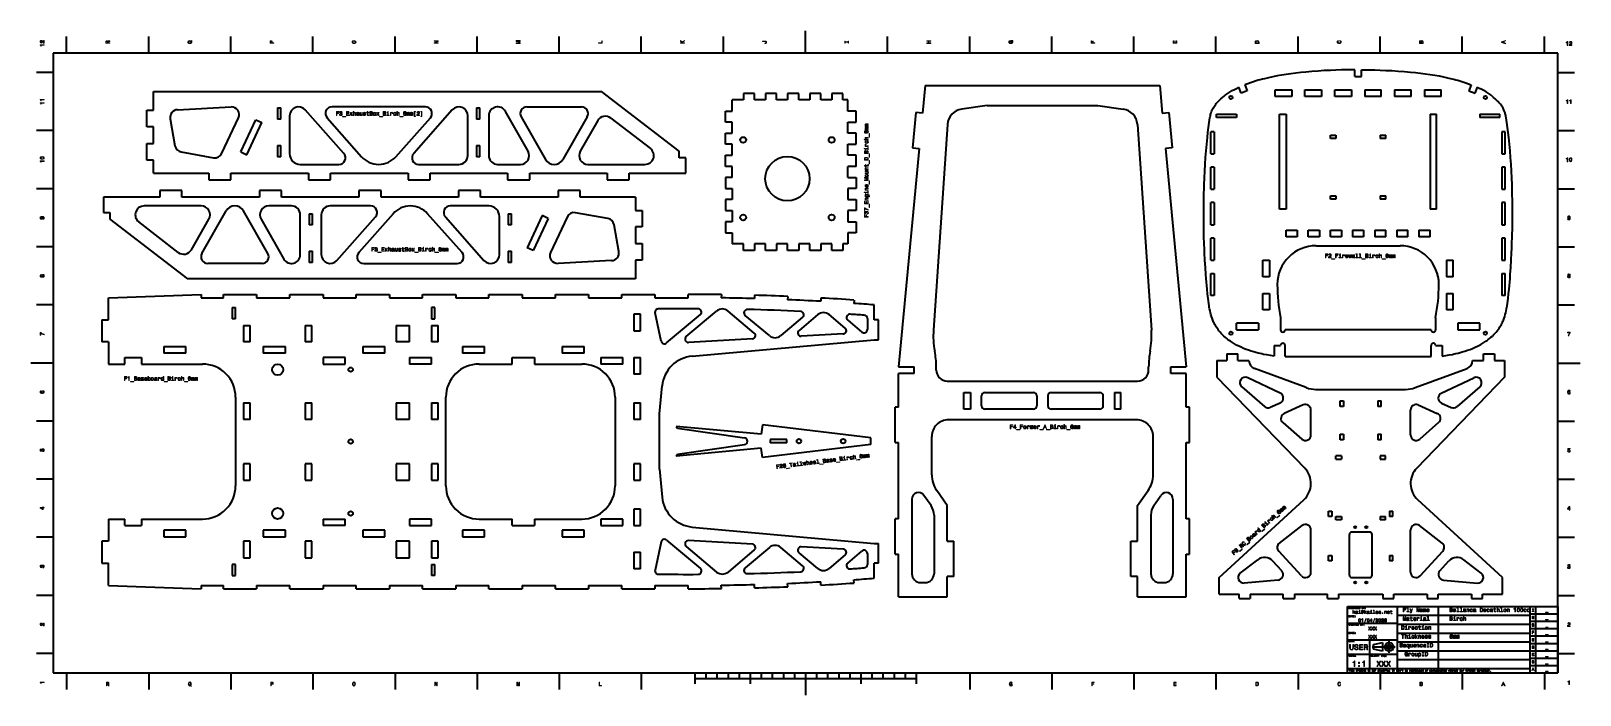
# Model space of a CAD drawing. Extents: x 0 to 1400, y 0 to 600.
import ezdxf

# ---------------------------------------------------------------- set-up
doc = ezdxf.new("R2010")
doc.units = 0

msp = doc.modelspace()

# ---------------------------------------------------------------- linework, layer by layer
at = {"color": 7, "lineweight": 35}
for p, q in [((32.200001, 580), (32.200001, 595)), ((106.400002, 580), (106.400002, 595)), ((180.600006, 580), (180.600006, 595)), ((254.800003, 580), (254.800003, 595)), ((329, 580), (329, 595)), ((403.200012, 580), (403.200012, 595)), ((477.399994, 580), (477.399994, 595)), ((551.599976, 580), (551.599976, 595)), ((625.799988, 580), (625.799988, 595)), ((700, 580), (700, 600)), ((774.200012, 580), (774.200012, 595)), ((848.400024, 580), (848.400024, 595)), ((922.599976, 580), (922.599976, 595)), ((996.799988, 580), (996.799988, 595)), ((1071, 580), (1071, 595)), ((1145.199951, 580), (1145.199951, 595)), ((1219.400024, 580), (1219.400024, 595)), ((1293.599976, 580), (1293.599976, 595)), ((1367.800049, 580), (1367.800049, 595)), ((1380, 580), (20, 580)), ((20, 580), (20, 20)), ((1380, 20), (1380, 580)), ((20, 562.5), (5, 562.5)), ((1196.429199, 558.939819), (1196.429199, 564.939819)), ((1202.429199, 558.939819), (1202.429199, 564.939819)), ((1380, 562.5), (1395, 562.5)), ((808.139832, 550.62677), (805.788086, 525.73761)), ((808.139832, 550.62677), (1020.139832, 550.62677)), ((1020.139832, 550.62677), (1022.491577, 525.73761)), ((1093.68103, 543.684998), (1091.596191, 549.119629)), ((1097.133911, 551.435913), (1099.282959, 545.833984)), ((1124.429199, 546.939819), (1139.429199, 546.939819)), ((1124.429199, 540.939819), (1124.429199, 546.939819)), ((1139.429199, 546.939819), (1139.429199, 540.939819)), ((1151.429199, 546.939819), (1166.429199, 546.939819)), ((1151.429199, 540.939819), (1151.429199, 546.939819)), ((1166.429199, 546.939819), (1166.429199, 540.939819)), ((1178.429199, 546.939819), (1193.429199, 546.939819)), ((1178.429199, 540.939819), (1178.429199, 546.939819)), ((1193.429199, 546.939819), (1193.429199, 540.939819)), ((1196.429199, 558.939819), (1202.429199, 558.939819)), ((1205.429199, 546.939819), (1220.429199, 546.939819)), ((1205.429199, 546.939819), (1205.429199, 540.939819)), ((1220.429199, 540.939819), (1220.429199, 546.939819)), ((1232.429199, 546.939819), (1247.429199, 546.939819)), ((1232.429199, 546.939819), (1232.429199, 540.939819)), ((1247.429199, 540.939819), (1247.429199, 546.939819)), ((1259.429199, 546.939819), (1274.429199, 546.939819)), ((1259.429199, 546.939819), (1259.429199, 540.939819)), ((1274.429199, 540.939819), (1274.429199, 546.939819)), ((1301.724487, 551.435913), (1299.575439, 545.833984)), ((1305.177368, 543.684998), (1307.262207, 549.119629)), ((110.770271, 545.422302), (515.770264, 545.422302)), ((110.770271, 528.422302), (110.770271, 545.422302)), ((585.770264, 491.422302), (515.770264, 545.422302)), ((643.827087, 537.649963), (633.827087, 537.649963)), ((633.827087, 527.649963), (633.827087, 537.649963)), ((653.827087, 543.649963), (643.827087, 543.649963)), ((643.827087, 543.649963), (643.827087, 537.649963)), ((653.827087, 537.649963), (653.827087, 543.649963)), ((663.827087, 537.649963), (653.827087, 537.649963)), ((673.827087, 543.649963), (663.827087, 543.649963)), ((663.827087, 543.649963), (663.827087, 537.649963)), ((673.827087, 537.649963), (673.827087, 543.649963)), ((683.827087, 537.649963), (673.827087, 537.649963)), ((693.827087, 543.649963), (683.827087, 543.649963)), ((683.827087, 543.649963), (683.827087, 537.649963)), ((693.827087, 537.649963), (693.827087, 543.649963)), ((703.827087, 537.649963), (693.827087, 537.649963)), ((713.827087, 543.649963), (703.827087, 543.649963)), ((703.827087, 543.649963), (703.827087, 537.649963)), ((713.827087, 537.649963), (713.827087, 543.649963)), ((723.827087, 537.649963), (713.827087, 537.649963)), ((733.827087, 543.649963), (723.827087, 543.649963)), ((723.827087, 543.649963), (723.827087, 537.649963)), ((733.827087, 537.649963), (733.827087, 543.649963)), ((738.327087, 537.649963), (733.827087, 537.649963)), ((738.327087, 527.649963), (738.327087, 537.649963)), ((864.139832, 532.62677), (841.158569, 529.343689)), ((864.139832, 532.62677), (964.139832, 532.62677)), ((964.139832, 532.62677), (987.121094, 529.343689)), ((1099.282959, 545.833984), (1093.68103, 543.684998)), ((1139.429199, 540.939819), (1124.429199, 540.939819)), ((1166.429199, 540.939819), (1151.429199, 540.939819)), ((1193.429199, 540.939819), (1178.429199, 540.939819)), ((1220.429199, 540.939819), (1205.429199, 540.939819)), ((1247.429199, 540.939819), (1232.429199, 540.939819)), ((1274.429199, 540.939819), (1259.429199, 540.939819)), ((1299.575439, 545.833984), (1305.177368, 543.684998)), ((104.770271, 528.422302), (110.770271, 528.422302)), ((104.770271, 513.422302), (104.770271, 528.422302)), ((125.876617, 520.668152), (130.162582, 496.361176)), ((132.403915, 528.874084), (180.843903, 531.41272)), ((172.632568, 489.463989), (187.554413, 521.463989)), ((189.771133, 490.724701), (203.294922, 519.726562)), ((203.294922, 519.726562), (208.732758, 517.190857)), ((222.770264, 530.422302), (225.770264, 530.422302)), ((222.770264, 530.422302), (222.770264, 520.422302)), ((225.770264, 520.422302), (222.770264, 520.422302)), ((225.770264, 520.422302), (225.770264, 530.422302)), ((233.770264, 523.422302), (233.770264, 488.922302)), ((282.671692, 489.406006), (247.752472, 528.733887)), ((267.602966, 521.438599), (298.693909, 486.422302)), ((356.450928, 531.422302), (272.08963, 531.422302)), ((329.846649, 486.422302), (360.937592, 521.438599)), ((380.788055, 528.733887), (345.868835, 489.406006)), ((394.770264, 487.422302), (394.770264, 523.422302)), ((402.770264, 530.422302), (405.770264, 530.422302)), ((402.770264, 530.422302), (402.770264, 520.422302)), ((405.770264, 520.422302), (402.770264, 520.422302)), ((405.770264, 520.422302), (405.770264, 530.422302)), ((413.770264, 523.422302), (413.770264, 487.422302)), ((449.277283, 491.389771), (428.717133, 527.389771)), ((443.056152, 522.446716), (465.037109, 483.958893)), ((448.266327, 531.422302), (497.438385, 531.422302)), ((502.64856, 522.446716), (480.667603, 483.958893)), ((512.197083, 519.00177), (496.427429, 491.389771)), ((524.030396, 521.368591), (559.82373, 493.756561)), ((627.627075, 527.649963), (633.827087, 527.649963)), ((627.627075, 517.649963), (627.627075, 527.649963)), ((745.827087, 527.649963), (738.327087, 527.649963)), ((745.827087, 517.649963), (745.827087, 527.649963)), ((799.814697, 526.302002), (796.804504, 494.443939)), ((805.788086, 525.73761), (799.814697, 526.302002)), ((1022.491577, 525.73761), (1028.464966, 526.302002)), ((1028.464966, 526.302002), (1031.47522, 494.443939)), ((1071.429199, 524.939819), (1089.429199, 524.939819)), ((1071.429199, 521.939819), (1071.429199, 524.939819)), ((1089.429199, 521.939819), (1071.429199, 521.939819)), ((1089.429199, 524.939819), (1089.429199, 521.939819)), ((1128.429199, 524.939819), (1134.429199, 524.939819)), ((1128.429199, 438.939789), (1128.429199, 524.939819)), ((1134.429199, 524.939819), (1134.429199, 438.939789)), ((1264.429199, 524.939819), (1270.429199, 524.939819)), ((1264.429199, 524.939819), (1264.429199, 438.939789)), ((1270.429199, 438.939789), (1270.429199, 524.939819)), ((1309.429199, 524.939819), (1327.429199, 524.939819)), ((1309.429199, 524.939819), (1309.429199, 521.939819)), ((1327.429199, 521.939819), (1309.429199, 521.939819)), ((1327.429199, 521.939819), (1327.429199, 524.939819)), ((20, 510), (5, 510)), ((110.770271, 513.422302), (104.770271, 513.422302)), ((110.770271, 498.422302), (110.770271, 513.422302)), ((195.208984, 488.188995), (208.732758, 517.190857)), ((633.827087, 517.649963), (627.627075, 517.649963)), ((627.627075, 507.649963), (633.827087, 507.649963)), ((627.627075, 497.649963), (627.627075, 507.649963)), ((633.827087, 507.649963), (633.827087, 517.649963)), ((738.327087, 507.649963), (738.327087, 517.649963)), ((738.327087, 517.649963), (745.827087, 517.649963)), ((745.827087, 507.649963), (738.327087, 507.649963)), ((745.827087, 497.649963), (745.827087, 507.649963)), ((828.314575, 515.514099), (815.661499, 329.805267)), ((999.965088, 515.514099), (1012.618164, 329.805267)), ((1066.429199, 488.939789), (1066.429199, 508.939789)), ((1069.429199, 508.939789), (1066.429199, 508.939789)), ((1069.429199, 508.939789), (1069.429199, 488.939789)), ((1174.429199, 505.939789), (1179.429199, 505.939789)), ((1174.429199, 502.939789), (1174.429199, 505.939789)), ((1179.429199, 505.939789), (1179.429199, 502.939789)), ((1219.429199, 505.939789), (1224.429199, 505.939789)), ((1219.429199, 505.939789), (1219.429199, 502.939789)), ((1224.429199, 502.939789), (1224.429199, 505.939789)), ((1329.429199, 508.939789), (1329.429199, 488.939789)), ((1332.429199, 508.939789), (1329.429199, 508.939789)), ((1332.429199, 488.939789), (1332.429199, 508.939789)), ((1380, 510), (1395, 510)), ((104.770271, 498.422302), (110.770271, 498.422302)), ((104.770271, 483.422302), (104.770271, 498.422302)), ((135.840698, 490.683075), (165.072876, 485.528656)), ((189.771133, 490.724701), (195.208984, 488.188995)), ((222.770264, 496.422302), (225.770264, 496.422302)), ((222.770264, 496.422302), (222.770264, 486.422302)), ((225.770264, 486.422302), (225.770264, 496.422302)), ((402.770264, 496.422302), (405.770264, 496.422302)), ((402.770264, 496.422302), (402.770264, 486.422302)), ((405.770264, 486.422302), (405.770264, 496.422302)), ((585.770264, 485.422302), (585.770264, 491.422302)), ((633.827087, 497.649963), (627.627075, 497.649963)), ((633.827087, 487.649963), (633.827087, 497.649963)), ((738.327087, 487.649963), (738.327087, 497.649963)), ((738.327087, 497.649963), (745.827087, 497.649963)), ((802.777893, 493.879517), (784.139832, 296.62677)), ((796.804504, 494.443939), (802.777893, 493.879517)), ((1031.47522, 494.443939), (1025.501831, 493.879517)), ((1025.501831, 493.879517), (1044.139893, 296.62677)), ((1179.429199, 502.939789), (1174.429199, 502.939789)), ((1224.429199, 502.939789), (1219.429199, 502.939789)), ((110.770271, 483.422302), (104.770271, 483.422302)), ((110.770271, 471.422302), (110.770271, 483.422302)), ((225.770264, 486.422302), (222.770264, 486.422302)), ((243.270264, 479.422302), (278.185028, 479.422302)), ((350.355499, 479.422302), (386.770264, 479.422302)), ((405.770264, 486.422302), (402.770264, 486.422302)), ((421.770264, 479.422302), (442.330383, 479.422302)), ((503.374329, 479.422302), (554.937317, 479.422302)), ((591.770264, 485.422302), (585.770264, 485.422302)), ((591.770264, 471.422302), (591.770264, 485.422302)), ((627.627075, 487.649963), (633.827087, 487.649963)), ((627.627075, 477.649963), (627.627075, 487.649963)), ((633.827087, 477.649963), (627.627075, 477.649963)), ((633.827087, 467.649963), (633.827087, 477.649963)), ((745.827087, 487.649963), (738.327087, 487.649963)), ((738.327087, 467.649963), (738.327087, 477.649963)), ((745.827087, 477.649963), (738.327087, 477.649963)), ((745.827087, 477.649963), (745.827087, 487.649963)), ((1066.429199, 488.939789), (1069.429199, 488.939789)), ((1066.429199, 456.939789), (1066.429199, 476.939789)), ((1069.429199, 476.939789), (1066.429199, 476.939789)), ((1069.429199, 476.939789), (1069.429199, 456.939789)), ((1329.429199, 488.939789), (1332.429199, 488.939789)), ((1329.429199, 476.939789), (1329.429199, 456.939789)), ((1332.429199, 476.939789), (1329.429199, 476.939789)), ((1332.429199, 456.939789), (1332.429199, 476.939789)), ((110.770271, 471.422302), (160.770264, 471.422302)), ((160.770264, 471.422302), (160.770264, 465.422302)), ((160.770264, 465.422302), (180.770264, 465.422302)), ((180.770264, 465.422302), (180.770264, 471.422302)), ((180.770264, 471.422302), (250.770264, 471.422302)), ((250.770264, 471.422302), (250.770264, 465.422302)), ((250.770264, 465.422302), (270.770264, 465.422302)), ((270.770264, 465.422302), (270.770264, 471.422302)), ((270.770264, 471.422302), (340.770264, 471.422302)), ((340.770264, 471.422302), (340.770264, 465.422302)), ((340.770264, 465.422302), (360.770264, 465.422302)), ((360.770264, 465.422302), (360.770264, 471.422302)), ((360.770264, 471.422302), (430.770264, 471.422302)), ((430.770264, 471.422302), (430.770264, 465.422302)), ((430.770264, 465.422302), (450.770264, 465.422302)), ((450.770264, 465.422302), (450.770264, 471.422302)), ((450.770264, 471.422302), (520.770264, 471.422302)), ((520.770264, 471.422302), (520.770264, 465.422302)), ((520.770264, 465.422302), (540.770264, 465.422302)), ((540.770264, 465.422302), (540.770264, 471.422302)), ((540.770264, 471.422302), (591.770264, 471.422302)), ((633.827087, 467.649963), (627.627075, 467.649963)), ((627.627075, 467.649963), (627.627075, 457.649963)), ((738.327087, 467.649963), (745.827087, 467.649963)), ((745.827087, 467.649963), (745.827087, 457.649963)), ((20, 457.5), (5, 457.5)), ((116.406372, 449.928772), (65.406372, 449.928772)), ((65.406372, 449.928772), (65.406372, 435.928772)), ((136.406372, 455.928772), (116.406372, 455.928772)), ((116.406372, 455.928772), (116.406372, 449.928772)), ((136.406372, 449.928772), (136.406372, 455.928772)), ((206.406372, 449.928772), (136.406372, 449.928772)), ((226.406372, 455.928772), (206.406372, 455.928772)), ((206.406372, 455.928772), (206.406372, 449.928772)), ((226.406372, 449.928772), (226.406372, 455.928772)), ((296.406372, 449.928772), (226.406372, 449.928772)), ((316.406372, 455.928772), (296.406372, 455.928772)), ((296.406372, 455.928772), (296.406372, 449.928772)), ((316.406372, 449.928772), (316.406372, 455.928772)), ((386.406372, 449.928772), (316.406372, 449.928772)), ((406.406372, 455.928772), (386.406372, 455.928772)), ((386.406372, 455.928772), (386.406372, 449.928772)), ((406.406372, 449.928772), (406.406372, 455.928772)), ((476.406372, 449.928772), (406.406372, 449.928772)), ((496.406372, 455.928772), (476.406372, 455.928772)), ((476.406372, 455.928772), (476.406372, 449.928772)), ((496.406372, 449.928772), (496.406372, 455.928772)), ((546.406372, 449.928772), (496.406372, 449.928772)), ((546.406372, 449.928772), (546.406372, 437.928772)), ((627.627075, 457.649963), (633.827087, 457.649963)), ((633.827087, 457.649963), (633.827087, 447.649963)), ((738.327087, 457.649963), (738.327087, 447.649963)), ((745.827087, 457.649963), (738.327087, 457.649963)), ((1066.429199, 456.939789), (1069.429199, 456.939789)), ((1174.429199, 450.939789), (1179.429199, 450.939789)), ((1174.429199, 447.939789), (1174.429199, 450.939789)), ((1179.429199, 450.939789), (1179.429199, 447.939789)), ((1219.429199, 450.939789), (1224.429199, 450.939789)), ((1219.429199, 450.939789), (1219.429199, 447.939789)), ((1224.429199, 447.939789), (1224.429199, 450.939789)), ((1329.429199, 456.939789), (1332.429199, 456.939789)), ((1380, 457.5), (1395, 457.5)), ((65.406372, 435.928772), (71.406372, 435.928772)), ((71.406372, 435.928772), (71.406372, 429.928772)), ((153.802307, 441.928772), (102.239319, 441.928772)), ((154.528076, 398.904358), (176.509033, 437.392181)), ((214.120483, 398.904358), (192.139526, 437.392181)), ((235.406372, 441.928772), (214.846252, 441.928772)), ((251.406372, 434.928772), (251.406372, 424.928772)), ((251.406372, 434.928772), (254.406372, 434.928772)), ((254.406372, 424.928772), (254.406372, 434.928772)), ((306.821136, 441.928772), (270.406372, 441.928772)), ((327.330017, 434.928772), (296.239044, 399.912476)), ((389.573669, 399.912476), (358.482727, 434.928772)), ((413.906372, 441.928772), (378.991608, 441.928772)), ((431.406372, 434.928772), (431.406372, 424.928772)), ((431.406372, 434.928772), (434.406372, 434.928772)), ((434.406372, 424.928772), (434.406372, 434.928772)), ((521.335938, 430.667999), (492.10376, 435.822418)), ((546.406372, 437.928772), (552.406372, 437.928772)), ((552.406372, 437.928772), (552.406372, 422.928772)), ((633.827087, 447.649963), (627.627075, 447.649963)), ((627.627075, 447.649963), (627.627075, 437.649963)), ((627.627075, 437.649963), (633.827087, 437.649963)), ((633.827087, 437.649963), (633.827087, 427.649963)), ((738.327087, 447.649963), (745.827087, 447.649963)), ((738.327087, 437.649963), (738.327087, 427.649963)), ((745.827087, 437.649963), (738.327087, 437.649963)), ((745.827087, 447.649963), (745.827087, 437.649963)), ((1066.429199, 424.939789), (1066.429199, 444.939789)), ((1069.429199, 444.939789), (1066.429199, 444.939789)), ((1069.429199, 444.939789), (1069.429199, 424.939789)), ((1134.429199, 438.939789), (1128.429199, 438.939789)), ((1179.429199, 447.939789), (1174.429199, 447.939789)), ((1224.429199, 447.939789), (1219.429199, 447.939789)), ((1270.429199, 438.939789), (1264.429199, 438.939789)), ((1329.429199, 444.939789), (1329.429199, 424.939789)), ((1332.429199, 444.939789), (1329.429199, 444.939789)), ((1332.429199, 424.939789), (1332.429199, 444.939789)), ((71.406372, 429.928772), (141.406372, 375.928772)), ((133.14624, 399.982483), (97.352905, 427.594513)), ((144.979553, 402.349274), (160.749207, 429.961304)), ((207.899353, 429.961304), (228.459503, 393.961304)), ((243.406372, 397.928772), (243.406372, 433.928772)), ((254.406372, 424.928772), (251.406372, 424.928772)), ((262.406372, 433.928772), (262.406372, 397.928772)), ((276.38858, 392.617157), (311.3078, 431.945068)), ((374.504944, 431.945068), (409.424164, 392.617157)), ((423.406372, 397.928772), (423.406372, 432.428772)), ((434.406372, 424.928772), (431.406372, 424.928772)), ((461.967651, 433.162079), (448.443878, 404.160217)), ((467.405518, 430.626373), (453.881714, 401.624512)), ((467.405518, 430.626373), (461.967651, 433.162079)), ((484.544067, 431.887085), (469.622223, 399.887085)), ((531.300049, 400.682953), (527.014038, 424.989899)), ((546.406372, 422.928772), (546.406372, 407.928772)), ((552.406372, 422.928772), (546.406372, 422.928772)), ((633.827087, 427.649963), (627.627075, 427.649963)), ((627.627075, 427.649963), (627.627075, 417.649963)), ((738.327087, 427.649963), (745.827087, 427.649963)), ((745.827087, 427.649963), (745.827087, 417.649963)), ((1066.429199, 424.939789), (1069.429199, 424.939789)), ((1329.429199, 424.939789), (1332.429199, 424.939789)), ((546.406372, 407.928772), (552.406372, 407.928772)), ((552.406372, 407.928772), (552.406372, 392.928772)), ((627.627075, 417.649963), (633.827087, 417.649963)), ((633.827087, 417.649963), (633.827087, 407.649963)), ((643.827087, 407.649963), (633.827087, 407.649963)), ((643.827087, 401.649963), (643.827087, 407.649963)), ((653.827087, 407.649963), (653.827087, 401.649963)), ((663.827087, 407.649963), (653.827087, 407.649963)), ((663.827087, 401.649963), (663.827087, 407.649963)), ((673.827087, 407.649963), (673.827087, 401.649963)), ((683.827087, 407.649963), (673.827087, 407.649963)), ((683.827087, 401.649963), (683.827087, 407.649963)), ((693.827087, 407.649963), (693.827087, 401.649963)), ((703.827087, 407.649963), (693.827087, 407.649963)), ((703.827087, 401.649963), (703.827087, 407.649963)), ((713.827087, 407.649963), (713.827087, 401.649963)), ((723.827087, 407.649963), (713.827087, 407.649963)), ((723.827087, 401.649963), (723.827087, 407.649963)), ((733.827087, 407.649963), (733.827087, 401.649963)), ((738.327087, 407.649963), (733.827087, 407.649963)), ((738.327087, 417.649963), (738.327087, 407.649963)), ((745.827087, 417.649963), (738.327087, 417.649963)), ((1066.429199, 392.939789), (1066.429199, 412.939789)), ((1069.429199, 412.939789), (1066.429199, 412.939789)), ((1069.429199, 412.939789), (1069.429199, 392.939789)), ((1134.429199, 419.939789), (1144.429199, 419.939789)), ((1134.429199, 413.939789), (1134.429199, 419.939789)), ((1144.429199, 413.939789), (1134.429199, 413.939789)), ((1144.429199, 419.939789), (1144.429199, 413.939789)), ((1154.429199, 419.939789), (1164.429199, 419.939789)), ((1154.429199, 413.939789), (1154.429199, 419.939789)), ((1164.429199, 413.939789), (1154.429199, 413.939789)), ((1164.429199, 419.939789), (1164.429199, 413.939789)), ((1174.429199, 419.939789), (1184.429199, 419.939789)), ((1174.429199, 413.939789), (1174.429199, 419.939789)), ((1184.429199, 413.939789), (1174.429199, 413.939789)), ((1184.429199, 419.939789), (1184.429199, 413.939789)), ((1194.429199, 419.939789), (1204.429199, 419.939789)), ((1194.429199, 419.939789), (1194.429199, 413.939789)), ((1204.429199, 413.939789), (1194.429199, 413.939789)), ((1204.429199, 419.939789), (1204.429199, 413.939789)), ((1214.429199, 419.939789), (1224.429199, 419.939789)), ((1214.429199, 419.939789), (1214.429199, 413.939789)), ((1224.429199, 413.939789), (1214.429199, 413.939789)), ((1224.429199, 413.939789), (1224.429199, 419.939789)), ((1234.429199, 419.939789), (1244.429199, 419.939789)), ((1234.429199, 419.939789), (1234.429199, 413.939789)), ((1244.429199, 413.939789), (1234.429199, 413.939789)), ((1244.429199, 413.939789), (1244.429199, 419.939789)), ((1254.429199, 419.939789), (1264.429199, 419.939789)), ((1254.429199, 419.939789), (1254.429199, 413.939789)), ((1264.429199, 413.939789), (1254.429199, 413.939789)), ((1264.429199, 413.939789), (1264.429199, 419.939789)), ((1329.429199, 412.939789), (1329.429199, 392.939789)), ((1332.429199, 412.939789), (1329.429199, 412.939789)), ((1332.429199, 392.939789), (1332.429199, 412.939789)), ((20, 405), (5, 405)), ((251.406372, 400.928772), (251.406372, 390.928772)), ((251.406372, 400.928772), (254.406372, 400.928772)), ((254.406372, 390.928772), (254.406372, 400.928772)), ((431.406372, 400.928772), (431.406372, 390.928772)), ((431.406372, 400.928772), (434.406372, 400.928772)), ((434.406372, 390.928772), (434.406372, 400.928772)), ((453.881714, 401.624512), (448.443878, 404.160217)), ((524.772705, 392.47699), (476.332733, 389.938354)), ((546.406372, 392.928772), (546.406372, 375.928772)), ((552.406372, 392.928772), (546.406372, 392.928772)), ((653.827087, 401.649963), (643.827087, 401.649963)), ((673.827087, 401.649963), (663.827087, 401.649963)), ((693.827087, 401.649963), (683.827087, 401.649963)), ((713.827087, 401.649963), (703.827087, 401.649963)), ((733.827087, 401.649963), (723.827087, 401.649963)), ((1066.429199, 392.939789), (1069.429199, 392.939789)), ((1113.429199, 377.939789), (1113.429199, 392.939789)), ((1113.429199, 392.939789), (1119.429199, 392.939789)), ((1119.429199, 392.939789), (1119.429199, 377.939789)), ((1161.429199, 405.939789), (1237.429199, 405.939789)), ((1279.429199, 392.939789), (1285.429199, 392.939789)), ((1279.429199, 392.939789), (1279.429199, 377.939789)), ((1285.429199, 377.939789), (1285.429199, 392.939789)), ((1329.429199, 392.939789), (1332.429199, 392.939789)), ((1380, 405), (1395, 405)), ((208.910309, 389.928772), (159.738251, 389.928772)), ((254.406372, 390.928772), (251.406372, 390.928772)), ((300.725708, 389.928772), (385.087036, 389.928772)), ((434.406372, 390.928772), (431.406372, 390.928772)), ((1066.429199, 380.939789), (1069.429199, 380.939789)), ((1066.429199, 360.939789), (1066.429199, 380.939789)), ((1069.429199, 380.939789), (1069.429199, 360.939789)), ((1329.429199, 380.939789), (1332.429199, 380.939789)), ((1329.429199, 380.939789), (1329.429199, 360.939789)), ((1332.429199, 360.939789), (1332.429199, 380.939789)), ((546.406372, 375.928772), (141.406372, 375.928772)), ((1119.429199, 377.939789), (1113.429199, 377.939789)), ((1285.429199, 377.939789), (1279.429199, 377.939789)), ((20, 352.5), (5, 352.5)), ((69.951088, 359.027924), (153.95108, 362.027924)), ((69.951088, 339.027924), (69.951088, 359.027924)), ((153.95108, 362.027924), (153.95108, 359.027924)), ((153.95108, 359.027924), (173.95108, 359.027924)), ((173.95108, 362.027924), (203.95108, 362.027924)), ((173.95108, 359.027924), (173.95108, 362.027924)), ((181.95108, 350.027924), (184.95108, 350.027924)), ((181.95108, 350.027924), (181.95108, 340.027924)), ((184.95108, 340.027924), (184.95108, 350.027924)), ((203.95108, 362.027924), (203.95108, 359.027924)), ((203.95108, 359.027924), (233.95108, 359.027924)), ((233.95108, 362.027924), (263.95108, 362.027924)), ((233.95108, 359.027924), (233.95108, 362.027924)), ((263.95108, 362.027924), (263.95108, 359.027924)), ((263.95108, 359.027924), (293.95108, 359.027924)), ((293.95108, 362.027924), (323.95108, 362.027924)), ((293.95108, 359.027924), (293.95108, 362.027924)), ((323.95108, 362.027924), (323.95108, 359.027924)), ((323.95108, 359.027924), (353.95108, 359.027924)), ((353.95108, 362.027924), (383.95108, 362.027924)), ((353.95108, 359.027924), (353.95108, 362.027924)), ((361.95108, 350.027924), (361.95108, 340.027924)), ((364.95108, 350.027924), (361.95108, 350.027924)), ((364.95108, 340.027924), (364.95108, 350.027924)), ((383.95108, 362.027924), (383.95108, 359.027924)), ((383.95108, 359.027924), (413.95108, 359.027924)), ((413.95108, 362.027924), (443.95108, 362.027924)), ((413.95108, 359.027924), (413.95108, 362.027924)), ((443.95108, 362.027924), (443.95108, 359.027924)), ((443.95108, 359.027924), (473.95108, 359.027924)), ((473.95108, 362.027924), (503.95108, 362.027924)), ((473.95108, 359.027924), (473.95108, 362.027924)), ((503.95108, 362.027924), (503.95108, 359.027924)), ((503.95108, 359.027924), (533.951111, 359.027924)), ((533.951111, 362.027924), (563.951111, 362.027924)), ((533.951111, 359.027924), (533.951111, 362.027924)), ((563.951111, 362.027924), (563.951111, 359.027924)), ((563.951111, 359.027924), (593.951111, 359.027924)), ((593.951111, 359.027924), (593.951111, 362.027924)), ((623.950378, 361.821228), (623.909058, 358.821533)), ((653.94397, 361.201263), (653.861328, 358.202393)), ((683.926208, 360.168091), (683.802246, 357.170654)), ((713.891296, 358.721924), (713.726074, 355.72644)), ((743.833679, 356.863007), (743.627136, 353.870117)), ((761.951111, 339.027924), (761.951111, 352.527924)), ((1069.429199, 360.939789), (1066.429199, 360.939789)), ((1113.429199, 347.939789), (1113.429199, 362.939789)), ((1113.429199, 362.939789), (1119.429199, 362.939789)), ((1119.429199, 362.939789), (1119.429199, 347.939789)), ((1279.429199, 362.939789), (1285.429199, 362.939789)), ((1279.429199, 362.939789), (1279.429199, 347.939789)), ((1285.429199, 347.939789), (1285.429199, 362.939789)), ((1332.429199, 360.939789), (1329.429199, 360.939789)), ((1380, 352.5), (1395, 352.5)), ((63.951088, 339.027924), (63.951088, 319.027924)), ((63.951088, 339.027924), (69.951088, 339.027924)), ((184.95108, 340.027924), (181.95108, 340.027924)), ((361.95108, 340.027924), (364.95108, 340.027924)), ((544.951111, 344.027924), (544.951111, 329.027924)), ((550.951111, 344.027924), (544.951111, 344.027924)), ((550.951111, 329.027924), (550.951111, 344.027924)), ((569.545227, 319.736633), (564.019226, 345.223602)), ((574.405457, 318.074158), (604.957886, 343.710724)), ((592.170837, 323.843231), (619.690674, 346.93512)), ((653.723389, 327.008087), (629.975281, 346.93512)), ((667.335938, 324.723663), (645.473083, 343.068756)), ((697.426575, 341.342957), (677.620544, 324.723663)), ((711.108154, 343.685303), (694.126404, 329.435913)), ((735.896057, 331.515594), (721.392761, 343.685303)), ((738.121277, 338.786255), (751.022766, 327.960632)), ((755.951111, 340.171509), (755.951111, 330.258789)), ((765.951111, 339.027924), (761.951111, 339.027924)), ((765.951111, 321.027924), (765.951111, 339.027924)), ((1119.429199, 347.939789), (1113.429199, 347.939789)), ((1129.429199, 340.939789), (1129.429199, 329.939789)), ((1269.429199, 340.939789), (1269.429199, 329.939789)), ((1285.429199, 347.939789), (1279.429199, 347.939789)), ((191.95108, 334.027924), (197.95108, 334.027924)), ((191.95108, 334.027924), (191.95108, 319.027924)), ((197.95108, 319.027924), (197.95108, 334.027924)), ((247.95108, 334.027924), (253.95108, 334.027924)), ((247.95108, 334.027924), (247.95108, 319.027924)), ((253.95108, 319.027924), (253.95108, 334.027924)), ((329.95108, 334.027924), (341.95108, 334.027924)), ((329.95108, 334.027924), (329.95108, 319.027924)), ((341.95108, 319.027924), (341.95108, 334.027924)), ((361.95108, 334.027924), (367.95108, 334.027924)), ((361.95108, 334.027924), (361.95108, 319.027924)), ((367.95108, 319.027924), (367.95108, 334.027924)), ((544.951111, 329.027924), (550.951111, 329.027924)), ((734.132019, 326.221954), (696.219116, 324.142273)), ((1089.429199, 329.939789), (1089.429199, 335.939789)), ((1109.429199, 335.939789), (1089.429199, 335.939789)), ((1089.429199, 329.939789), (1109.429199, 329.939789)), ((1109.429199, 335.939789), (1109.429199, 329.939789)), ((1265.429199, 329.939789), (1133.429199, 329.939789)), ((1289.429199, 335.939789), (1289.429199, 329.939789)), ((1309.429199, 335.939789), (1289.429199, 335.939789)), ((1289.429199, 329.939789), (1309.429199, 329.939789)), ((1309.429199, 329.939789), (1309.429199, 335.939789)), ((69.951088, 319.027924), (63.951088, 319.027924)), ((69.951088, 319.027924), (69.951088, 299.027924)), ((119.951088, 315.027924), (139.95108, 315.027924)), ((119.951088, 315.027924), (119.951088, 309.027924)), ((139.95108, 309.027924), (119.951088, 309.027924)), ((139.95108, 309.027924), (139.95108, 315.027924)), ((197.95108, 319.027924), (191.95108, 319.027924)), ((209.95108, 315.027924), (229.95108, 315.027924)), ((209.95108, 315.027924), (209.95108, 309.027924)), ((229.95108, 309.027924), (209.95108, 309.027924)), ((229.95108, 309.027924), (229.95108, 315.027924)), ((253.95108, 319.027924), (247.95108, 319.027924)), ((299.95108, 315.027924), (319.95108, 315.027924)), ((299.95108, 315.027924), (299.95108, 309.027924)), ((319.95108, 309.027924), (299.95108, 309.027924)), ((319.95108, 309.027924), (319.95108, 315.027924)), ((341.95108, 319.027924), (329.95108, 319.027924)), ((367.95108, 319.027924), (361.95108, 319.027924)), ((389.95108, 315.027924), (409.95108, 315.027924)), ((389.95108, 315.027924), (389.95108, 309.027924)), ((409.95108, 309.027924), (389.95108, 309.027924)), ((409.95108, 309.027924), (409.95108, 315.027924)), ((479.95108, 315.027924), (499.95108, 315.027924)), ((479.95108, 315.027924), (479.95108, 309.027924)), ((499.95108, 309.027924), (479.95108, 309.027924)), ((499.95108, 309.027924), (499.95108, 315.027924)), ((651.959351, 321.714447), (594.263489, 318.549622)), ((597.6474, 306.249268), (761.951111, 321.027924)), ((761.951111, 321.027924), (765.951111, 321.027924)), ((1080.822754, 308.171387), (1090.822754, 308.171387)), ((1080.822754, 308.171387), (1080.822754, 302.171387)), ((1090.822754, 302.171387), (1090.822754, 308.171387)), ((1123.429199, 315.939789), (1123.429199, 306.253967)), ((1123.429199, 315.939789), (1129.429199, 315.939789)), ((1133.429199, 305.939789), (1133.429199, 315.939789)), ((1265.429199, 305.939789), (1265.429199, 315.939789)), ((1269.429199, 315.939789), (1275.429199, 315.939789)), ((1275.429199, 315.939789), (1275.429199, 306.253967)), ((1312.822754, 308.171387), (1322.822754, 308.171387)), ((1312.822754, 302.171387), (1312.822754, 308.171387)), ((1322.822754, 308.171387), (1322.822754, 302.171387)), ((20, 300), (0, 300)), ((69.951088, 299.027924), (84.951088, 299.027924)), ((84.951088, 299.027924), (84.951088, 305.027924)), ((84.951088, 305.027924), (99.951088, 305.027924)), ((99.951088, 305.027924), (99.951088, 299.027924)), ((99.951088, 299.027924), (154.95108, 299.027924)), ((263.95108, 305.027924), (263.95108, 299.027924)), ((283.95108, 305.027924), (263.95108, 305.027924)), ((263.95108, 299.027924), (283.95108, 299.027924)), ((283.95108, 299.027924), (283.95108, 305.027924)), ((341.95108, 305.027924), (361.95108, 305.027924)), ((341.95108, 305.027924), (341.95108, 299.027924)), ((361.95108, 299.027924), (341.95108, 299.027924)), ((361.95108, 299.027924), (361.95108, 305.027924)), ((404.95108, 299.027924), (434.95108, 299.027924)), ((434.95108, 299.027924), (434.95108, 305.027924)), ((434.95108, 305.027924), (454.95108, 305.027924)), ((454.95108, 305.027924), (454.95108, 299.027924)), ((454.95108, 299.027924), (497.95108, 299.027924)), ((514.951111, 305.027924), (534.951111, 305.027924)), ((514.951111, 305.027924), (514.951111, 299.027924)), ((534.951111, 299.027924), (514.951111, 299.027924)), ((534.951111, 299.027924), (534.951111, 305.027924)), ((544.951111, 305.027924), (550.951111, 305.027924)), ((544.951111, 305.027924), (544.951111, 290.027924)), ((550.951111, 290.027924), (550.951111, 305.027924)), ((784.139832, 296.62677), (798.139832, 296.62677)), ((798.139832, 290.62677), (798.139832, 296.62677)), ((818.139832, 293.62677), (818.139832, 296.62677)), ((1010.139832, 293.62677), (1010.139832, 296.62677)), ((1030.139893, 290.62677), (1030.139893, 296.62677)), ((1030.139893, 296.62677), (1044.139893, 296.62677)), ((1071.822754, 302.171387), (1080.822754, 302.171387)), ((1071.822754, 302.171387), (1071.822754, 287.171387)), ((1090.822754, 302.171387), (1100.822754, 302.171387)), ((1152.613647, 277.733521), (1105.713135, 295.140045)), ((1133.429199, 305.939789), (1265.429199, 305.939789)), ((1251.03186, 277.733521), (1297.932373, 295.140045)), ((1302.822754, 302.171387), (1312.822754, 302.171387)), ((1322.822754, 302.171387), (1331.822754, 302.171387)), ((1331.822754, 302.171387), (1331.822754, 287.171387)), ((1380, 300), (1400, 300)), ((550.951111, 290.027924), (544.951111, 290.027924)), ((798.139832, 290.62677), (784.139832, 290.62677)), ((784.139832, 260.12677), (784.139832, 290.62677)), ((828.139832, 283.62677), (1000.139832, 283.62677)), ((1044.139893, 290.62677), (1030.139893, 290.62677)), ((1044.139893, 260.12677), (1044.139893, 290.62677)), ((1071.822754, 287.171387), (1151.20105, 205.073364)), ((1128.989014, 272.796295), (1099.650024, 286.703491)), ((1331.822754, 287.171387), (1252.444458, 205.073364)), ((1274.656494, 272.796295), (1303.995483, 286.703491)), ((184.95108, 269.027924), (184.95108, 189.027924)), ((374.95108, 189.027924), (374.95108, 269.027924)), ((527.951111, 269.027924), (527.951111, 189.027924)), ((567.951111, 254.027924), (570.483826, 279.355011)), ((843.139832, 258.326752), (843.139832, 273.326752)), ((843.139832, 273.326752), (849.139832, 273.326752)), ((849.139832, 273.326752), (849.139832, 258.326752)), ((859.139832, 261.326752), (859.139832, 270.326752)), ((862.139832, 273.326752), (906.139832, 273.326752)), ((909.139832, 270.326752), (909.139832, 261.326752)), ((919.139832, 270.326752), (919.139832, 261.326752)), ((922.139832, 273.326752), (966.139832, 273.326752)), ((969.139832, 261.326752), (969.139832, 270.326752)), ((979.139832, 273.326752), (985.139832, 273.326752)), ((979.139832, 273.326752), (979.139832, 258.326752)), ((985.139832, 258.326752), (985.139832, 273.326752)), ((1094.230347, 278.409821), (1114.768921, 260.577972)), ((1161.312378, 276.171387), (1242.33313, 276.171387)), ((1309.415161, 278.409821), (1288.876587, 260.577972)), ((191.95108, 264.027924), (197.95108, 264.027924)), ((191.95108, 264.027924), (191.95108, 249.027924)), ((197.95108, 249.027924), (197.95108, 264.027924)), ((247.95108, 264.027924), (253.95108, 264.027924)), ((247.95108, 264.027924), (247.95108, 249.027924)), ((253.95108, 249.027924), (253.95108, 264.027924)), ((329.95108, 264.027924), (341.95108, 264.027924)), ((329.95108, 264.027924), (329.95108, 249.027924)), ((341.95108, 249.027924), (341.95108, 264.027924)), ((361.95108, 264.027924), (367.95108, 264.027924)), ((361.95108, 264.027924), (361.95108, 249.027924)), ((367.95108, 249.027924), (367.95108, 264.027924)), ((544.951111, 264.027924), (550.951111, 264.027924)), ((544.951111, 264.027924), (544.951111, 249.027924)), ((550.951111, 249.027924), (550.951111, 264.027924)), ((567.951111, 204.027924), (567.951111, 254.027924)), ((784.139832, 260.12677), (781.139832, 260.12677)), ((781.139832, 228.12677), (781.139832, 260.12677)), ((849.139832, 258.326752), (843.139832, 258.326752)), ((906.139832, 258.326752), (862.139832, 258.326752)), ((966.139832, 258.326752), (922.139832, 258.326752)), ((985.139832, 258.326752), (979.139832, 258.326752)), ((1047.139893, 260.12677), (1044.139893, 260.12677)), ((1047.139893, 228.12677), (1047.139893, 260.12677)), ((1128.883911, 263.7117), (1120.083374, 259.787048)), ((1149.786255, 262.084045), (1132.67395, 254.452576)), ((1156.822754, 235.028931), (1156.822754, 257.517548)), ((1183.322754, 260.671387), (1183.322754, 265.671387)), ((1183.322754, 265.671387), (1186.322754, 265.671387)), ((1186.322754, 260.671387), (1183.322754, 260.671387)), ((1186.322754, 265.671387), (1186.322754, 260.671387)), ((1217.322754, 265.671387), (1220.322754, 265.671387)), ((1217.322754, 265.671387), (1217.322754, 260.671387)), ((1220.322754, 260.671387), (1217.322754, 260.671387)), ((1220.322754, 260.671387), (1220.322754, 265.671387)), ((1246.822754, 235.028931), (1246.822754, 257.517548)), ((1253.859253, 262.084045), (1270.971558, 254.452576)), ((1274.761597, 263.7117), (1283.562134, 259.787048)), ((20, 247.5), (5, 247.5)), ((197.95108, 249.027924), (191.95108, 249.027924)), ((253.95108, 249.027924), (247.95108, 249.027924)), ((341.95108, 249.027924), (329.95108, 249.027924)), ((367.95108, 249.027924), (361.95108, 249.027924)), ((550.951111, 249.027924), (544.951111, 249.027924)), ((660.013062, 235.777893), (583.034241, 242.757019)), ((583.034241, 242.757019), (584.315002, 241.220901)), ((584.315002, 241.220901), (644.969543, 232.325272)), ((661.034241, 244.216324), (660.013062, 235.777893)), ((759.034241, 232.357025), (661.034241, 244.216324)), ((999.139832, 248.62677), (829.139832, 248.62677)), ((1131.432373, 246.110535), (1148.5448, 231.253387)), ((1272.213135, 246.110535), (1255.100708, 231.253387)), ((1380, 247.5), (1395, 247.5)), ((584.315002, 217.493149), (644.969543, 226.388779)), ((759.034241, 226.357025), (661.034241, 214.497726)), ((668.034241, 230.857025), (668.034241, 227.857025)), ((683.034241, 230.857025), (668.034241, 230.857025)), ((683.034241, 227.857025), (668.034241, 227.857025)), ((683.034241, 227.857025), (683.034241, 230.857025)), ((759.034241, 226.357025), (759.034241, 232.357025)), ((781.139832, 228.12677), (784.139832, 228.12677)), ((784.139832, 159.12677), (784.139832, 228.12677)), ((814.139832, 199.007324), (814.139832, 233.62677)), ((1014.139832, 199.007324), (1014.139832, 233.62677)), ((1044.139893, 159.12677), (1044.139893, 228.12677)), ((1044.139893, 228.12677), (1047.139893, 228.12677)), ((1183.322754, 230.671387), (1183.322754, 235.671387)), ((1183.322754, 235.671387), (1186.322754, 235.671387)), ((1186.322754, 230.671387), (1183.322754, 230.671387)), ((1186.322754, 235.671387), (1186.322754, 230.671387)), ((1217.322754, 235.671387), (1220.322754, 235.671387)), ((1217.322754, 235.671387), (1217.322754, 230.671387)), ((1220.322754, 230.671387), (1217.322754, 230.671387)), ((1220.322754, 230.671387), (1220.322754, 235.671387)), ((660.013062, 222.936157), (583.034241, 215.957031)), ((583.034241, 215.957031), (584.315002, 217.493149)), ((661.034241, 214.497726), (660.013062, 222.936157)), ((1179.322754, 213.171387), (1179.322754, 216.171387)), ((1184.322754, 216.171387), (1179.322754, 216.171387)), ((1179.322754, 213.171387), (1184.322754, 213.171387)), ((1184.322754, 216.171387), (1184.322754, 213.171387)), ((1219.322754, 216.171387), (1219.322754, 213.171387)), ((1224.322754, 216.171387), (1219.322754, 216.171387)), ((1219.322754, 213.171387), (1224.322754, 213.171387)), ((1224.322754, 213.171387), (1224.322754, 216.171387)), ((191.95108, 209.027924), (191.95108, 194.027924)), ((197.95108, 209.027924), (191.95108, 209.027924)), ((197.95108, 194.027924), (197.95108, 209.027924)), ((247.95108, 209.027924), (247.95108, 194.027924)), ((253.95108, 209.027924), (247.95108, 209.027924)), ((253.95108, 194.027924), (253.95108, 209.027924)), ((329.95108, 209.027924), (329.95108, 194.027924)), ((341.95108, 209.027924), (329.95108, 209.027924)), ((341.95108, 194.027924), (341.95108, 209.027924)), ((361.95108, 209.027924), (361.95108, 194.027924)), ((367.95108, 209.027924), (361.95108, 209.027924)), ((367.95108, 194.027924), (367.95108, 209.027924)), ((544.951111, 209.027924), (544.951111, 194.027924)), ((550.951111, 209.027924), (544.951111, 209.027924)), ((550.951111, 194.027924), (550.951111, 209.027924)), ((567.951111, 204.027924), (570.483826, 178.700836)), ((20, 195), (5, 195)), ((191.95108, 194.027924), (197.95108, 194.027924)), ((247.95108, 194.027924), (253.95108, 194.027924)), ((329.95108, 194.027924), (341.95108, 194.027924)), ((361.95108, 194.027924), (367.95108, 194.027924)), ((544.951111, 194.027924), (550.951111, 194.027924)), ((828.139832, 171.12677), (818.659058, 184.670761)), ((1000.139832, 171.12677), (1009.620605, 184.670761)), ((1380, 195), (1395, 195)), ((544.951111, 168.027924), (544.951111, 153.027924)), ((550.951111, 168.027924), (544.951111, 168.027924)), ((550.951111, 153.027924), (550.951111, 168.027924)), ((796.139832, 176.881332), (796.139832, 109.626762)), ((813.428284, 171.217697), (807.055237, 180.322113)), ((828.139832, 139.12677), (828.139832, 171.12677)), ((1000.139832, 139.12677), (1000.139832, 171.12677)), ((1014.851379, 171.217697), (1021.224426, 180.322113)), ((1032.139893, 176.881332), (1032.139893, 109.626762)), ((1073.822754, 106.171394), (1150.349609, 176.439697)), ((1329.822754, 106.171394), (1253.295898, 176.439697)), ((69.951088, 159.027924), (84.951088, 159.027924)), ((69.951088, 159.027924), (69.951088, 139.027924)), ((84.951088, 153.027924), (84.951088, 159.027924)), ((99.951088, 159.027924), (154.95108, 159.027924)), ((99.951088, 159.027924), (99.951088, 153.027924)), ((263.95108, 159.027924), (263.95108, 153.027924)), ((263.95108, 159.027924), (283.95108, 159.027924)), ((283.95108, 153.027924), (283.95108, 159.027924)), ((341.95108, 159.027924), (341.95108, 153.027924)), ((361.95108, 159.027924), (341.95108, 159.027924)), ((361.95108, 153.027924), (361.95108, 159.027924)), ((404.95108, 159.027924), (434.95108, 159.027924)), ((434.95108, 153.027924), (434.95108, 159.027924)), ((454.95108, 159.027924), (497.95108, 159.027924)), ((454.95108, 159.027924), (454.95108, 153.027924)), ((534.951111, 159.027924), (514.951111, 159.027924)), ((514.951111, 159.027924), (514.951111, 153.027924)), ((534.951111, 153.027924), (534.951111, 159.027924)), ((784.139832, 159.12677), (781.139832, 159.12677)), ((781.139832, 127.126762), (781.139832, 159.12677)), ((816.139832, 162.615753), (816.139832, 109.626762)), ((1012.139832, 162.615753), (1012.139832, 109.626762)), ((1047.139893, 159.12677), (1044.139893, 159.12677)), ((1047.139893, 127.126762), (1047.139893, 159.12677)), ((1172.822754, 161.171387), (1172.822754, 166.171387)), ((1172.822754, 166.171387), (1175.822754, 166.171387)), ((1175.822754, 161.171387), (1172.822754, 161.171387)), ((1175.822754, 166.171387), (1175.822754, 161.171387)), ((1179.322754, 158.171387), (1179.322754, 161.171387)), ((1179.322754, 161.171387), (1184.322754, 161.171387)), ((1184.322754, 158.171387), (1179.322754, 158.171387)), ((1184.322754, 161.171387), (1184.322754, 158.171387)), ((1219.322754, 161.171387), (1224.322754, 161.171387)), ((1219.322754, 161.171387), (1219.322754, 158.171387)), ((1224.322754, 158.171387), (1219.322754, 158.171387)), ((1224.322754, 158.171387), (1224.322754, 161.171387)), ((1227.822754, 166.171387), (1230.822754, 166.171387)), ((1227.822754, 166.171387), (1227.822754, 161.171387)), ((1230.822754, 161.171387), (1227.822754, 161.171387)), ((1230.822754, 161.171387), (1230.822754, 166.171387)), ((20, 142.5), (5, 142.5)), ((84.951088, 153.027924), (99.951088, 153.027924)), ((119.951088, 149.027924), (119.951088, 143.027924)), ((139.95108, 149.027924), (119.951088, 149.027924)), ((119.951088, 143.027924), (139.95108, 143.027924)), ((139.95108, 143.027924), (139.95108, 149.027924)), ((209.95108, 149.027924), (209.95108, 143.027924)), ((229.95108, 149.027924), (209.95108, 149.027924)), ((209.95108, 143.027924), (229.95108, 143.027924)), ((229.95108, 143.027924), (229.95108, 149.027924)), ((283.95108, 153.027924), (263.95108, 153.027924)), ((299.95108, 149.027924), (299.95108, 143.027924)), ((319.95108, 149.027924), (299.95108, 149.027924)), ((299.95108, 143.027924), (319.95108, 143.027924)), ((319.95108, 143.027924), (319.95108, 149.027924)), ((341.95108, 153.027924), (361.95108, 153.027924)), ((389.95108, 149.027924), (389.95108, 143.027924)), ((409.95108, 149.027924), (389.95108, 149.027924)), ((389.95108, 143.027924), (409.95108, 143.027924)), ((409.95108, 143.027924), (409.95108, 149.027924)), ((434.95108, 153.027924), (454.95108, 153.027924)), ((499.95108, 149.027924), (479.95108, 149.027924)), ((479.95108, 149.027924), (479.95108, 143.027924)), ((479.95108, 143.027924), (499.95108, 143.027924)), ((499.95108, 143.027924), (499.95108, 149.027924)), ((514.951111, 153.027924), (534.951111, 153.027924)), ((544.951111, 153.027924), (550.951111, 153.027924)), ((597.6474, 151.806564), (761.951111, 137.027924)), ((1128.301025, 137.316193), (1148.774902, 153.059647)), ((1156.822754, 111.055183), (1156.822754, 149.095993)), ((1191.572754, 108.171394), (1191.572754, 145.171387)), ((1210.072754, 147.171387), (1193.572754, 147.171387)), ((1212.072754, 108.171394), (1212.072754, 145.171387)), ((1246.822754, 111.055183), (1246.822754, 149.095993)), ((1275.344482, 137.316193), (1254.870605, 153.059647)), ((1380, 142.5), (1395, 142.5)), ((69.951088, 139.027924), (63.951088, 139.027924)), ((63.951088, 139.027924), (63.951088, 119.027924)), ((191.95108, 139.027924), (191.95108, 124.027924)), ((197.95108, 139.027924), (191.95108, 139.027924)), ((197.95108, 124.027924), (197.95108, 139.027924)), ((247.95108, 139.027924), (247.95108, 124.027924)), ((253.95108, 139.027924), (247.95108, 139.027924)), ((253.95108, 124.027924), (253.95108, 139.027924)), ((329.95108, 139.027924), (329.95108, 124.027924)), ((341.95108, 139.027924), (329.95108, 139.027924)), ((341.95108, 124.027924), (341.95108, 139.027924)), ((361.95108, 139.027924), (361.95108, 124.027924)), ((367.95108, 139.027924), (361.95108, 139.027924)), ((367.95108, 124.027924), (367.95108, 139.027924)), ((544.951111, 129.027924), (544.951111, 114.027924)), ((544.951111, 129.027924), (550.951111, 129.027924)), ((550.951111, 114.027924), (550.951111, 129.027924)), ((569.545227, 138.319214), (564.019226, 112.832253)), ((574.405457, 139.981674), (604.957886, 114.345123)), ((592.170837, 134.212616), (619.690674, 111.12072)), ((651.959351, 136.3414), (594.263489, 139.506241)), ((653.723389, 131.04776), (629.975281, 111.12072)), ((667.335938, 133.332184), (645.473083, 114.987083)), ((697.426575, 116.712906), (677.620544, 133.332184)), ((711.108154, 114.37056), (694.126404, 128.619934)), ((734.132019, 131.833893), (696.219116, 133.913574)), ((735.896057, 126.54026), (721.392761, 114.37056)), ((738.121277, 119.2696), (751.022766, 130.095215)), ((755.951111, 127.797073), (755.951111, 117.884346)), ((761.951111, 137.027924), (765.951111, 137.027924)), ((765.951111, 119.027924), (765.951111, 137.027924)), ((781.139832, 127.126762), (784.139832, 127.126762)), ((784.139832, 88.626762), (784.139832, 127.126762)), ((828.139832, 139.12677), (834.139832, 139.12677)), ((834.139832, 107.126762), (834.139832, 139.12677)), ((994.139832, 139.12677), (1000.139832, 139.12677)), ((994.139832, 107.126762), (994.139832, 139.12677)), ((1044.139893, 88.626762), (1044.139893, 127.126762)), ((1044.139893, 127.126762), (1047.139893, 127.126762)), ((1148.139771, 107.673462), (1127.666016, 129.970825)), ((1172.822754, 126.171394), (1175.822754, 126.171394)), ((1172.822754, 121.171394), (1172.822754, 126.171394)), ((1175.822754, 126.171394), (1175.822754, 121.171394)), ((1227.822754, 126.171394), (1230.822754, 126.171394)), ((1227.822754, 126.171394), (1227.822754, 121.171394)), ((1230.822754, 121.171394), (1230.822754, 126.171394)), ((1255.505737, 107.673462), (1275.979492, 129.970825)), ((63.951088, 119.027924), (69.951088, 119.027924)), ((69.951088, 99.027924), (69.951088, 119.027924)), ((181.95108, 118.027924), (181.95108, 108.027924)), ((184.95108, 118.027924), (181.95108, 118.027924)), ((184.95108, 108.027924), (184.95108, 118.027924)), ((191.95108, 124.027924), (197.95108, 124.027924)), ((247.95108, 124.027924), (253.95108, 124.027924)), ((329.95108, 124.027924), (341.95108, 124.027924)), ((361.95108, 124.027924), (367.95108, 124.027924)), ((361.95108, 118.027924), (361.95108, 108.027924)), ((361.95108, 118.027924), (364.95108, 118.027924)), ((364.95108, 108.027924), (364.95108, 118.027924)), ((550.951111, 114.027924), (544.951111, 114.027924)), ((761.951111, 105.527924), (761.951111, 119.027924)), ((765.951111, 119.027924), (761.951111, 119.027924)), ((1092.952881, 110.13504), (1108.753906, 122.285294)), ((1130.372437, 112.238029), (1122.215454, 121.121445)), ((1175.822754, 121.171394), (1172.822754, 121.171394)), ((1230.822754, 121.171394), (1227.822754, 121.171394)), ((1273.273071, 112.238029), (1281.430054, 121.121445)), ((1310.692627, 110.13504), (1294.891602, 122.285294)), ((69.951088, 99.027924), (153.95108, 96.027924)), ((153.95108, 99.027924), (153.95108, 96.027924)), ((153.95108, 99.027924), (173.95108, 99.027924)), ((173.95108, 96.027924), (173.95108, 99.027924)), ((181.95108, 108.027924), (184.95108, 108.027924)), ((203.95108, 99.027924), (203.95108, 96.027924)), ((203.95108, 99.027924), (233.95108, 99.027924)), ((233.95108, 96.027924), (233.95108, 99.027924)), ((263.95108, 99.027924), (263.95108, 96.027924)), ((263.95108, 99.027924), (293.95108, 99.027924)), ((293.95108, 96.027924), (293.95108, 99.027924)), ((323.95108, 99.027924), (323.95108, 96.027924)), ((323.95108, 99.027924), (353.95108, 99.027924)), ((353.95108, 96.027924), (353.95108, 99.027924)), ((364.95108, 108.027924), (361.95108, 108.027924)), ((383.95108, 99.027924), (383.95108, 96.027924)), ((383.95108, 99.027924), (413.95108, 99.027924)), ((413.95108, 96.027924), (413.95108, 99.027924)), ((443.95108, 99.027924), (443.95108, 96.027924)), ((443.95108, 99.027924), (473.95108, 99.027924)), ((473.95108, 96.027924), (473.95108, 99.027924)), ((503.95108, 99.027924), (503.95108, 96.027924)), ((503.95108, 99.027924), (533.951111, 99.027924)), ((533.951111, 96.027924), (533.951111, 99.027924)), ((563.951111, 99.027924), (563.951111, 96.027924)), ((563.951111, 99.027924), (593.951111, 99.027924)), ((593.951111, 96.027924), (593.951111, 99.027924)), ((623.950378, 96.234604), (623.909058, 99.234314)), ((653.94397, 96.854584), (653.861328, 99.853455)), ((683.926208, 97.887772), (683.802246, 100.885208)), ((713.891296, 99.333939), (713.726074, 102.329391)), ((743.833679, 101.192848), (743.627136, 104.18573)), ((804.139832, 101.626762), (808.139832, 101.626762)), ((828.139832, 88.626762), (828.139832, 107.126762)), ((834.139832, 107.126762), (828.139832, 107.126762)), ((1000.139832, 107.126762), (994.139832, 107.126762)), ((1000.139832, 88.626762), (1000.139832, 107.126762)), ((1020.139832, 101.626762), (1024.139893, 101.626762)), ((1073.822754, 91.171394), (1073.822754, 106.171394)), ((1127.125244, 103.875336), (1096.436523, 101.190422)), ((1193.572754, 106.171394), (1210.072754, 106.171394)), ((1276.520264, 103.875336), (1307.208984, 101.190422)), ((1329.822754, 91.171394), (1329.822754, 106.171394)), ((20, 90), (5, 90)), ((173.95108, 96.027924), (203.95108, 96.027924)), ((233.95108, 96.027924), (263.95108, 96.027924)), ((293.95108, 96.027924), (323.95108, 96.027924)), ((353.95108, 96.027924), (383.95108, 96.027924)), ((413.95108, 96.027924), (443.95108, 96.027924)), ((473.95108, 96.027924), (503.95108, 96.027924)), ((533.951111, 96.027924), (563.951111, 96.027924)), ((784.139832, 88.626762), (828.139832, 88.626762)), ((1000.139832, 88.626762), (1044.139893, 88.626762)), ((1073.822754, 91.171394), (1091.822754, 91.171394)), ((1091.822754, 87.171394), (1091.822754, 91.171394)), ((1091.822754, 87.171394), (1101.822754, 87.171394)), ((1101.822754, 91.171394), (1101.822754, 87.171394)), ((1101.822754, 91.171394), (1131.822754, 91.171394)), ((1131.822754, 87.171394), (1131.822754, 91.171394)), ((1131.822754, 87.171394), (1141.822754, 87.171394)), ((1141.822754, 91.171394), (1141.822754, 87.171394)), ((1141.822754, 91.171394), (1171.822754, 91.171394)), ((1171.822754, 87.171394), (1171.822754, 91.171394)), ((1171.822754, 87.171394), (1181.822754, 87.171394)), ((1181.822754, 91.171394), (1221.822754, 91.171394)), ((1181.822754, 91.171394), (1181.822754, 87.171394)), ((1221.822754, 91.171394), (1221.822754, 87.171394)), ((1221.822754, 87.171394), (1231.822754, 87.171394)), ((1231.822754, 87.171394), (1231.822754, 91.171394)), ((1231.822754, 91.171394), (1261.822754, 91.171394)), ((1261.822754, 91.171394), (1261.822754, 87.171394)), ((1261.822754, 87.171394), (1271.822754, 87.171394)), ((1271.822754, 87.171394), (1271.822754, 91.171394)), ((1271.822754, 91.171394), (1301.822754, 91.171394)), ((1301.822754, 91.171394), (1301.822754, 87.171394)), ((1301.822754, 87.171394), (1311.822754, 87.171394)), ((1311.822754, 87.171394), (1311.822754, 91.171394)), ((1311.822754, 91.171394), (1329.822754, 91.171394)), ((1380, 90), (1395, 90)), ((1190, 20), (1190, 80)), ((1190, 80), (1380, 80)), ((1235, 24), (1235, 80)), ((1235, 72), (1355, 72)), ((1272, 24), (1272, 80)), ((1355, 20), (1355, 80)), ((1355, 73.333336), (1380, 73.333336)), ((1360, 20), (1360, 80)), ((1380, 80), (1380, 20)), ((1190, 65), (1235, 65)), ((1235, 64), (1355, 64)), ((1235, 56), (1355, 56)), ((1355, 66.666664), (1380, 66.666664)), ((1355, 60), (1380, 60)), ((1190, 50), (1235, 50)), ((1210, 24), (1210, 50)), ((1212, 43.5), (1233, 43.5)), ((1213.5, 45.5), (1221.5, 47.5)), ((1213.5, 41.5), (1213.5, 45.5)), ((1221.5, 47.5), (1221.5, 39.5)), ((1227.5, 38), (1227.5, 49)), ((1235, 48), (1355, 48)), ((1355, 53.333332), (1380, 53.333332)), ((1355, 46.666668), (1380, 46.666668)), ((20, 37.5), (5, 37.5)), ((1190, 37), (1235, 37)), ((1221.5, 39.5), (1213.5, 41.5)), ((1235, 40), (1355, 40)), ((1235, 32), (1355, 32)), ((1355, 40), (1380, 40)), ((1355, 33.333332), (1380, 33.333332)), ((1380, 37.5), (1395, 37.5)), ((20, 20), (1380, 20)), ((32.200001, 20), (32.200001, 5)), ((106.400002, 20), (106.400002, 5)), ((180.600006, 20), (180.600006, 5)), ((254.800003, 20), (254.800003, 5)), ((329, 20), (329, 5)), ((403.200012, 20), (403.200012, 5)), ((477.399994, 20), (477.399994, 5)), ((551.599976, 20), (551.599976, 5)), ((600, 20), (600, 10)), ((600, 15), (800, 15)), ((610, 20), (610, 15)), ((620, 20), (620, 15)), ((630, 20), (630, 15)), ((640, 20), (640, 15)), ((650, 20), (650, 10)), ((660, 20), (660, 15)), ((670, 20), (670, 15)), ((680, 20), (680, 15)), ((690, 20), (690, 15)), ((700, 20), (700, 0)), ((710, 20), (710, 15)), ((720, 20), (720, 15)), ((730, 20), (730, 15)), ((740, 20), (740, 15)), ((750, 20), (750, 10)), ((760, 20), (760, 15)), ((770, 20), (770, 15)), ((780, 20), (780, 15)), ((790, 20), (790, 15)), ((800, 20), (800, 10)), ((848.400024, 20), (848.400024, 5)), ((922.599976, 20), (922.599976, 5)), ((996.799988, 20), (996.799988, 5)), ((1071, 20), (1071, 5)), ((1145.199951, 20), (1145.199951, 5)), ((1190, 24), (1355, 24)), ((1190, 20), (1380, 20)), ((1219.400024, 20), (1219.400024, 5)), ((1293.599976, 20), (1293.599976, 5)), ((1355, 26.666666), (1380, 26.666666)), ((1367.800049, 20), (1367.800049, 5))]:
    msp.add_line(p, q, dxfattribs=at)
at = {"color": 7, "lineweight": 13}
for points in [[(11.833213, 589.037476), (11.833213, 591.443115), (11.399495, 591.443115), (11.399495, 589.541809), (11.162464, 589.647705), (10.965778, 589.829285), (10.607709, 590.389038), (10.456412, 590.686584), (10.239553, 591.01947), (9.987391, 591.25647), (9.689841, 591.392639), (9.351945, 591.443115), (8.928314, 591.357361), (8.595461, 591.1203), (8.383645, 590.757202), (8.307997, 590.288208), (8.393732, 589.804077), (8.630764, 589.435913), (9.009006, 589.198853), (9.508286, 589.118164), (9.57889, 589.118164), (9.57889, 589.577087), (9.538545, 589.577087), (9.195605, 589.622498), (8.943443, 589.758667), (8.782061, 589.975525), (8.726585, 590.263), (8.777018, 590.555481), (8.903098, 590.772339), (9.099784, 590.913574), (9.346902, 590.963989), (9.57889, 590.928711), (9.775576, 590.832886), (9.947046, 590.671509), (10.098343, 590.449585), (10.259726, 590.152039), (10.572406, 589.657776), (10.905259, 589.309814), (11.308718, 589.103027), (11.818084, 589.037476)], [(71.133217, 588.875366), (71.133217, 589.34436), (69.655548, 589.34436), (69.655548, 589.823486), (69.670685, 590.176514), (69.741287, 590.398438), (69.907715, 590.51947), (70.205261, 590.569885), (70.659157, 590.595093), (70.956703, 590.625366), (71.133217, 590.685913), (71.133217, 591.215454), (71.037399, 591.215454), (70.896187, 591.099426), (70.633934, 591.059082), (70.069099, 591.023804), (69.650505, 590.938049), (69.519386, 590.822083), (69.423561, 590.640503), (69.297485, 590.842224), (69.120972, 590.983459), (68.899063, 591.074219), (68.631775, 591.104492), (68.208145, 591.033875), (67.890419, 590.832153), (67.698776, 590.499268), (67.633217, 590.04541), (67.633217, 588.875366)], [(68.06189, 589.914246), (68.092148, 590.221924), (68.187973, 590.438782), (68.364487, 590.574951), (68.641861, 590.6203), (68.934372, 590.569885), (69.110886, 590.433716), (69.20166, 590.201721), (69.226875, 589.884033), (69.226875, 589.34436), (68.06189, 589.34436)], [(145.116348, 590.781677), (145.514755, 591.164978), (145.247467, 591.432312), (144.823837, 591.018738), (144.248917, 591.23053), (143.583206, 591.296143), (142.801498, 591.200317), (142.48378, 591.089355), (142.221527, 590.943115), (141.863464, 590.529541), (141.77269, 590.277405), (141.737381, 590), (141.863464, 589.465454), (142.216492, 589.056946), (142.796463, 588.794678), (143.583206, 588.703918), (144.369949, 588.794678), (144.949921, 589.05188), (145.307983, 589.460388), (145.429031, 590), (145.348343, 590.438782)], [(144.793579, 590.463989), (144.954971, 590.247131), (145.005402, 590), (144.914612, 589.67218), (144.642288, 589.414978), (144.198486, 589.24353), (143.583206, 589.188049), (142.972977, 589.24353), (142.524124, 589.409973), (142.251801, 589.667175), (142.155975, 590), (142.251801, 590.32782), (142.529175, 590.585022), (142.978012, 590.751465), (143.583206, 590.811951), (144.107697, 590.766602), (144.465775, 590.670776), (144.122833, 590.342957), (144.380035, 590.070618)], [(219.533203, 588.935913), (219.533203, 589.399841), (218.055542, 589.399841), (218.055542, 589.914246), (218.030319, 590.433716), (217.853806, 590.84729), (217.510864, 591.114563), (217.041855, 591.205322), (216.608124, 591.134705), (216.290405, 590.932983), (216.09877, 590.600159), (216.033203, 590.14624), (216.033203, 588.935913)], [(216.461884, 590.020203), (216.492142, 590.322754), (216.587952, 590.544678), (216.764465, 590.675781), (217.041855, 590.721191), (217.334351, 590.670776), (217.510864, 590.534607), (217.601654, 590.302612), (217.626862, 589.984863), (217.626862, 589.399841), (216.461884, 589.399841)], [(291.983215, 588.703918), (292.769958, 588.794678), (293.349945, 589.056946), (293.708008, 589.465454), (293.829041, 590), (293.708008, 590.529541), (293.349945, 590.943115), (292.769958, 591.200317), (291.983215, 591.296143), (291.201508, 591.200317), (290.883789, 591.089355), (290.621552, 590.943115), (290.263489, 590.529541), (290.172699, 590.277405), (290.13739, 590), (290.263489, 589.460388), (290.616486, 589.05188), (291.196472, 588.794678)], [(291.983215, 589.188049), (291.372986, 589.24353), (290.924133, 589.409973), (290.651794, 589.667175), (290.555969, 590), (290.651794, 590.32782), (290.929169, 590.585022), (291.378021, 590.751465), (291.983215, 590.811951), (292.593445, 590.751465), (293.042297, 590.585022), (293.314636, 590.32782), (293.405396, 590), (293.314636, 589.667175), (293.042297, 589.409973), (292.59848, 589.24353)], [(367.933228, 588.850159), (367.933228, 589.268738), (365.063629, 589.268738), (367.933228, 590.610229), (367.933228, 591.149841), (364.433228, 591.149841), (364.433228, 590.726257), (367.302826, 590.726257), (364.433228, 589.399841), (364.433228, 588.850159)], [(442.133209, 588.739197), (442.133209, 589.127502), (438.955963, 589.127502), (442.133209, 589.783142), (442.133209, 590.216858), (438.955963, 590.867432), (442.133209, 590.867432), (442.133209, 591.260803), (438.633209, 591.260803), (438.633209, 590.645569), (441.719666, 590), (438.633209, 589.359497), (438.633209, 588.739197)], [(516.333191, 588.976257), (516.333191, 591.225525), (515.909546, 591.225525), (515.909546, 589.440186), (512.833191, 589.440186), (512.833191, 588.976257)], [(590.533203, 588.90564), (590.533203, 589.369629), (589.287537, 589.369629), (588.84375, 589.783142), (590.533203, 590.958191), (590.533203, 591.523071), (588.505798, 590.110962), (587.033203, 591.482727), (587.033203, 590.867432), (588.6521, 589.369629), (587.033203, 589.369629), (587.033203, 588.90564)], [(663.573303, 590.403442), (663.946472, 590.368164), (664.203674, 590.262268), (664.360046, 590.04541), (664.405396, 589.712524), (664.360046, 589.384705), (664.213745, 589.167847), (663.956543, 589.041809), (663.583374, 589.00647), (663.331177, 589.016602), (663.331177, 588.562683), (663.588379, 588.552612), (664.148193, 588.613098), (664.536499, 588.819885), (664.753418, 589.177979), (664.829041, 589.70752), (664.753418, 590.231995), (664.536499, 590.590088), (664.153259, 590.796814), (663.593445, 590.862427), (661.233215, 590.862427), (661.233215, 590.403442)], [(738.509521, 589.768005), (738.509521, 589.122498), (738.933167, 589.122498), (738.933167, 590.877502), (738.509521, 590.877502), (738.509521, 590.231995), (735.856812, 590.231995), (735.856812, 590.877502), (735.433167, 590.877502), (735.433167, 589.122498), (735.856812, 589.122498), (735.856812, 589.768005)], [(813.133179, 588.829956), (813.133179, 589.299011), (811.489075, 589.299011), (811.489075, 590.700989), (813.133179, 590.700989), (813.133179, 591.164978), (809.633179, 591.164978), (809.633179, 590.700989), (811.060425, 590.700989), (811.060425, 589.299011), (809.633179, 589.299011), (809.633179, 588.829956)], [(886.864197, 590.922913), (887.333191, 591.008667), (887.333191, 591.260803), (885.441956, 591.260803), (885.441956, 589.984863), (885.870667, 589.984863), (885.870667, 590.771606), (885.90094, 590.771606), (886.364868, 590.711121), (886.707825, 590.549744), (886.924683, 590.302612), (886.9953, 589.994934), (886.904541, 589.652039), (886.632202, 589.384705), (886.18335, 589.213257), (885.568054, 589.152771), (884.957825, 589.208191), (884.508972, 589.3797), (884.236633, 589.652039), (884.140808, 590.020203), (884.191284, 590.272339), (884.332458, 590.479126), (884.569519, 590.630432), (884.887207, 590.716125), (884.887207, 591.215454), (884.403076, 591.08429), (884.039978, 590.837158), (883.818054, 590.489197), (883.737366, 590.050415), (883.863464, 589.475525), (884.231628, 589.041809), (884.811584, 588.764404), (885.583191, 588.668579), (886.359863, 588.764404), (886.939819, 589.041809), (887.307983, 589.450317), (887.429016, 589.964722), (887.388672, 590.252197), (887.287781, 590.509399), (887.111267, 590.731262)], [(961.533203, 588.966125), (961.533203, 589.435181), (959.924438, 589.435181), (959.924438, 590.907776), (959.505798, 590.907776), (959.505798, 589.435181), (958.456848, 589.435181), (958.456848, 591.245667), (958.033203, 591.245667), (958.033203, 588.966125)], [(1035.733276, 588.940918), (1035.733276, 591.159973), (1035.309692, 591.159973), (1035.309692, 589.404907), (1034.124512, 589.404907), (1034.124512, 590.968323), (1033.705933, 590.968323), (1033.705933, 589.404907), (1032.65686, 589.404907), (1032.65686, 591.119629), (1032.233276, 591.119629), (1032.233276, 588.940918)], [(1106.433228, 589.994934), (1106.433228, 588.829956), (1109.933228, 588.829956), (1109.933228, 589.994934), (1109.822266, 590.544678), (1109.484375, 590.953186), (1108.934692, 591.205322), (1108.183228, 591.296143), (1107.416626, 591.215454), (1107.114014, 591.114563), (1106.871948, 590.973328), (1106.544189, 590.564819), (1106.463501, 590.297546)], [(1106.851807, 589.959656), (1106.92749, 590.342957), (1107.159424, 590.605164), (1107.572998, 590.761536), (1108.183228, 590.811951), (1108.773315, 590.75647), (1109.18689, 590.600159), (1109.43396, 590.332886), (1109.514648, 589.959656), (1109.514648, 589.299011), (1106.851807, 589.299011)], [(1182.832153, 590.817017), (1183.255737, 590.716125), (1183.55835, 590.549744), (1183.744995, 590.317749), (1183.805542, 590.04541), (1183.714722, 589.71759), (1183.442383, 589.460388), (1182.998535, 589.28894), (1182.383301, 589.233459), (1181.773071, 589.28894), (1181.324219, 589.455322), (1181.05188, 589.712524), (1180.956055, 590.04541), (1181.00647, 590.287476), (1181.147705, 590.494263), (1181.374634, 590.65564), (1181.687378, 590.766602), (1181.687378, 591.245667), (1181.208252, 591.09436), (1180.845093, 590.832153), (1180.618164, 590.47406), (1180.537476, 590.04541), (1180.663574, 589.510803), (1181.016602, 589.102295), (1181.596558, 588.840088), (1182.383301, 588.749268), (1183.170044, 588.840088), (1183.75, 589.102295), (1184.108032, 589.510803), (1184.229126, 590.04541), (1184.133301, 590.514404), (1183.865967, 590.892639), (1183.427246, 591.159973), (1182.832153, 591.301147)], [(1256.442017, 590.630432), (1256.149536, 590.983459), (1255.952881, 591.074219), (1255.710815, 591.104492), (1255.33252, 591.03894), (1255.060181, 590.842224), (1254.893799, 590.524475), (1254.833252, 590.080688), (1254.833252, 588.835022), (1258.333252, 588.835022), (1258.333252, 590.151306), (1258.262695, 590.6203), (1258.055908, 590.968323), (1257.728027, 591.185181), (1257.284302, 591.260803), (1256.986694, 591.215454), (1256.739624, 591.09436), (1256.557983, 590.897705)], [(1256.285645, 589.984863), (1256.285645, 589.299011), (1255.251831, 589.299011), (1255.251831, 590.025208), (1255.282104, 590.297546), (1255.372925, 590.489197), (1255.529175, 590.605164), (1255.76123, 590.645569), (1255.993164, 590.600159), (1256.154541, 590.479126), (1256.255493, 590.272339)], [(1257.914673, 590.095825), (1257.914673, 589.299011), (1256.709351, 589.299011), (1256.709351, 590.050415), (1256.744629, 590.368164), (1256.850586, 590.595093), (1257.032104, 590.731262), (1257.294312, 590.776672), (1257.571777, 590.731262), (1257.763428, 590.605164), (1257.879395, 590.393372)], [(1332.533203, 588.466858), (1332.533203, 588.930847), (1331.504395, 589.299011), (1331.504395, 590.695984), (1332.533203, 591.064148), (1332.533203, 591.538208), (1329.028198, 590.257202), (1329.028198, 589.742798)], [(1331.075684, 589.460388), (1329.532471, 590), (1331.075684, 590.539612)], [(1388.391235, 586.916809), (1388.850098, 586.916809), (1388.850098, 590.442017), (1388.507202, 590.442017), (1388.416382, 590.134399), (1388.234863, 589.927612), (1387.95752, 589.80658), (1387.574219, 589.766235), (1387.574219, 589.408142), (1388.391235, 589.408142)], [(1390.287476, 586.916809), (1392.693115, 586.916809), (1392.693115, 587.350525), (1390.791748, 587.350525), (1390.897705, 587.587585), (1391.079224, 587.784241), (1391.639038, 588.142334), (1391.936646, 588.29364), (1392.269409, 588.510498), (1392.50647, 588.762634), (1392.6427, 589.060181), (1392.693115, 589.398071), (1392.607422, 589.821716), (1392.370361, 590.154541), (1392.007202, 590.366394), (1391.538208, 590.442017), (1391.054077, 590.356262), (1390.685913, 590.119263), (1390.448853, 589.741028), (1390.368164, 589.24176), (1390.368164, 589.171143), (1390.827148, 589.171143), (1390.827148, 589.211487), (1390.872437, 589.554443), (1391.008667, 589.80658), (1391.225464, 589.967957), (1391.512939, 590.023438), (1391.805542, 589.973022), (1392.022339, 589.846924), (1392.163574, 589.650269), (1392.213989, 589.403137), (1392.178711, 589.171143), (1392.082886, 588.974426), (1391.921509, 588.802979), (1391.699585, 588.651672), (1391.401978, 588.490295), (1390.907837, 588.177612), (1390.559814, 587.844788), (1390.353027, 587.441284), (1390.287476, 586.931946)], [(11.833213, 587.141235), (11.833213, 587.600159), (8.307997, 587.600159), (8.307997, 587.257202), (8.615633, 587.166443), (8.822406, 586.984863), (8.943443, 586.70752), (8.983789, 586.324219), (9.341858, 586.324219), (9.341858, 587.141235)], [(11.833213, 537.677246), (11.833213, 538.136169), (8.307997, 538.136169), (8.307997, 537.793213), (8.615634, 537.702454), (8.822406, 537.520935), (8.943443, 537.24353), (8.983789, 536.860229), (9.341859, 536.860229), (9.341859, 537.677246)], [(11.833213, 534.641235), (11.833213, 535.100159), (8.307997, 535.100159), (8.307997, 534.757202), (8.615633, 534.666443), (8.822406, 534.484863), (8.943443, 534.20752), (8.983789, 533.824219), (9.341858, 533.824219), (9.341858, 534.641235)], [(1388.391235, 534.416809), (1388.850098, 534.416809), (1388.850098, 537.942017), (1388.507202, 537.942017), (1388.416382, 537.634399), (1388.234863, 537.427612), (1387.95752, 537.30658), (1387.574219, 537.266235), (1387.574219, 536.908142), (1388.391235, 536.908142)], [(1391.427246, 534.416809), (1391.88623, 534.416809), (1391.88623, 537.942017), (1391.543213, 537.942017), (1391.452515, 537.634399), (1391.270874, 537.427612), (1390.99353, 537.30658), (1390.610229, 537.266235), (1390.610229, 536.908142), (1391.427246, 536.908142)], [(276.051086, 523.714722), (276.520081, 523.714722), (276.520081, 525.323486), (277.992706, 525.323486), (277.992706, 525.742126), (276.520081, 525.742126), (276.520081, 526.791077), (278.330627, 526.791077), (278.330627, 527.214722), (276.051086, 527.214722)], [(278.850067, 524.814148), (278.850067, 524.77887), (278.930756, 524.294678), (279.167786, 523.93158), (279.540985, 523.699585), (280.035217, 523.613831), (280.559723, 523.699585), (280.953094, 523.921509), (281.205261, 524.274536), (281.296021, 524.728394), (281.255676, 525.02594), (281.144745, 525.268005), (280.963165, 525.454651), (280.7211, 525.59082), (281.04892, 525.863159), (281.164917, 526.296875), (281.089264, 526.690247), (280.872406, 526.987793), (280.519379, 527.174377), (280.035217, 527.239929), (279.581329, 527.159241), (279.233337, 526.937317), (279.006409, 526.58429), (278.930756, 526.115295), (278.930756, 526.080017), (279.379608, 526.080017), (279.419952, 526.402771), (279.551086, 526.634766), (279.762878, 526.77594), (280.060455, 526.826416), (280.322693, 526.786072), (280.514343, 526.680115), (280.630341, 526.508667), (280.67572, 526.276672), (280.630341, 526.029541), (280.509277, 525.863159), (280.297485, 525.762268), (280.01001, 525.731995), (279.813324, 525.737061), (279.813324, 525.338623), (280.060455, 525.348755), (280.378174, 525.303345), (280.615204, 525.182312), (280.756409, 524.985596), (280.806824, 524.728394), (280.751373, 524.435913), (280.605103, 524.219055), (280.373108, 524.082886), (280.065491, 524.037476), (279.747772, 524.087891), (279.515778, 524.239197), (279.369507, 524.481262), (279.314056, 524.814148)], [(281.638977, 522.877563), (281.638977, 522.524536), (284.674988, 522.524536), (284.674988, 522.877563)], [(285.133942, 523.714722), (287.352936, 523.714722), (287.352936, 524.138367), (285.5979, 524.138367), (285.5979, 525.323486), (287.161316, 525.323486), (287.161316, 525.742126), (285.5979, 525.742126), (285.5979, 526.791077), (287.312592, 526.791077), (287.312592, 527.214722), (285.133942, 527.214722)], [(288.507843, 523.714722), (289.203827, 524.768738), (289.919952, 523.714722), (290.454529, 523.714722), (289.486237, 525.111694), (290.399048, 526.422913), (289.884644, 526.422913), (289.223999, 525.439514), (288.563324, 526.422913), (288.038818, 526.422913), (288.936523, 525.106628), (287.988403, 523.714722)], [(291.2211, 523.714722), (291.664917, 523.714722), (291.664917, 525.278137), (291.710297, 525.636169), (291.856537, 525.898438), (292.083496, 526.059814), (292.386078, 526.120361), (292.628174, 526.069885), (292.779449, 525.933716), (292.855103, 525.706787), (292.88031, 525.404175), (292.88031, 523.714722), (293.324127, 523.714722), (293.324127, 525.494995), (293.303955, 525.853027), (293.213165, 526.150574), (292.915619, 526.422913), (292.45166, 526.518738), (292.199493, 526.483459), (291.982635, 526.387634), (291.801086, 526.236328), (291.664917, 526.029541), (291.664917, 527.335754), (291.2211, 527.335754)], [(295.865906, 524.067749), (295.865906, 524.052612), (295.891144, 523.881165), (295.966797, 523.760132), (296.284515, 523.664307), (296.531616, 523.704651), (296.531616, 524.047546), (296.42572, 524.032471), (296.284515, 524.098022), (296.259277, 524.299744), (296.259277, 525.701782), (296.198761, 526.059814), (296.022247, 526.312012), (295.71463, 526.463257), (295.280914, 526.518738), (294.857269, 526.458252), (294.544586, 526.286743), (294.3479, 526.01947), (294.282349, 525.666443), (294.282349, 525.636169), (294.680756, 525.636169), (294.716064, 525.848022), (294.827026, 525.999329), (295.008575, 526.090088), (295.265778, 526.125366), (295.512878, 526.100159), (295.689392, 526.024536), (295.795319, 525.893372), (295.830627, 525.711853), (295.810455, 525.5), (295.729736, 525.394104), (295.528015, 525.343689), (295.14978, 525.303345), (294.716064, 525.212585), (294.408417, 525.051147), (294.226868, 524.799011), (294.171387, 524.425842), (294.221832, 524.092957), (294.378174, 523.845825), (294.63031, 523.689514), (294.978302, 523.634033), (295.447327, 523.739929)], [(295.815491, 524.662842), (295.754974, 524.400574), (295.593567, 524.198853), (295.351501, 524.067749), (295.053955, 524.022339), (294.862305, 524.047546), (294.726135, 524.128296), (294.640411, 524.26947), (294.615204, 524.466187), (294.635376, 524.6427), (294.716064, 524.768738), (295.038818, 524.909973), (295.447327, 524.970459), (295.815491, 525.091553)], [(299.381042, 526.422913), (298.937256, 526.422913), (298.937256, 524.859558), (298.88681, 524.496399), (298.74057, 524.234192), (298.513611, 524.072815), (298.216064, 524.022339), (297.979034, 524.062683), (297.827728, 524.183716), (297.742004, 524.390503), (297.721832, 524.683044), (297.721832, 526.422913), (297.278015, 526.422913), (297.278015, 524.6427), (297.293152, 524.284607), (297.388977, 523.987061), (297.681488, 523.714722), (298.150513, 523.618896), (298.402649, 523.654175), (298.619507, 523.744995), (298.806122, 523.901306), (298.957428, 524.128296), (298.957428, 523.714722), (299.381042, 523.714722)], [(301.655548, 525.293274), (301.226868, 525.394104), (300.909149, 525.510132), (300.803223, 525.747131), (300.833496, 525.913574), (300.939392, 526.034607), (301.11087, 526.110229), (301.358002, 526.140503), (301.595032, 526.110229), (301.781616, 526.01947), (301.902649, 525.883301), (301.953094, 525.701782), (302.38681, 525.701782), (302.38681, 525.711853), (302.311157, 526.039673), (302.104401, 526.296875), (301.781616, 526.458252), (301.358002, 526.518738), (300.929321, 526.458252), (300.616638, 526.291809), (300.419952, 526.044678), (300.359436, 525.731995), (300.404816, 525.429443), (300.546021, 525.21759), (300.778015, 525.066284), (301.115906, 524.960388), (301.610168, 524.839355), (301.91275, 524.713257), (301.993439, 524.612427), (302.023712, 524.461121), (301.978302, 524.274536), (301.857269, 524.133301), (301.660583, 524.042542), (301.398346, 524.012268), (301.120972, 524.042542), (300.91922, 524.148438), (300.783051, 524.319885), (300.7276, 524.556946), (300.29892, 524.556946), (300.369507, 524.153503), (300.576294, 523.860962), (300.904114, 523.684448), (301.358002, 523.618896), (301.832062, 523.684448), (302.180054, 523.860962), (302.391846, 524.143372), (302.467499, 524.511536), (302.412018, 524.829285), (302.255676, 525.046143), (301.998474, 525.187317)], [(303.960297, 525.953918), (303.960297, 524.59729), (303.99057, 524.158508), (304.131775, 523.855957), (304.414185, 523.679443), (304.89328, 523.618896), (305.417786, 523.644104), (305.417786, 524.027405), (305.034515, 523.997131), (304.686523, 524.037476), (304.499908, 524.163574), (304.41922, 524.375366), (304.404114, 524.672913), (304.404114, 525.953918), (305.417786, 525.953918), (305.417786, 526.332153), (304.404114, 526.332153), (304.404114, 527.123962), (303.960297, 527.123962), (303.960297, 526.332153), (303.193726, 526.332153), (303.193726, 525.953918)], [(308.075562, 525.605957), (308.428589, 525.898438), (308.519379, 526.095154), (308.549622, 526.337219), (308.48407, 526.715454), (308.287384, 526.987793), (307.969666, 527.154175), (307.525848, 527.214722), (306.280182, 527.214722), (306.280182, 523.714722), (307.596466, 523.714722), (308.065491, 523.785339), (308.413452, 523.992126), (308.63031, 524.319885), (308.705963, 524.763733), (308.660583, 525.061279), (308.539551, 525.308411), (308.342865, 525.489929)], [(307.430023, 525.762268), (306.744171, 525.762268), (306.744171, 526.796143), (307.470398, 526.796143), (307.742706, 526.765869), (307.934357, 526.67511), (308.050354, 526.518738), (308.090698, 526.286743), (308.045319, 526.05481), (307.924286, 525.893372), (307.717499, 525.792542)], [(307.540985, 524.133301), (306.744171, 524.133301), (306.744171, 525.338623), (307.495605, 525.338623), (307.813324, 525.303345), (308.040283, 525.197449), (308.176422, 525.015869), (308.221832, 524.753601), (308.176422, 524.476257), (308.050354, 524.284607), (307.838531, 524.16864)], [(309.306122, 525.066284), (309.38681, 524.45105), (309.618805, 523.997131), (309.986938, 523.714722), (310.481201, 523.618896), (310.970398, 523.714722), (311.338531, 523.992126), (311.570526, 524.445984), (311.65625, 525.066284), (311.570526, 525.68158), (311.338531, 526.140503), (310.970398, 526.417908), (310.481201, 526.518738), (309.986938, 526.417908), (309.618805, 526.135498), (309.38681, 525.68158)], [(309.76001, 525.07135), (309.805389, 525.525269), (309.946594, 525.853027), (310.173553, 526.05481), (310.481201, 526.125366), (310.783783, 526.05481), (311.010742, 525.858093), (311.151947, 525.525269), (311.202362, 525.07135), (311.151947, 524.612427), (311.010742, 524.279541), (310.783783, 524.07782), (310.481201, 524.012268), (310.173553, 524.07782), (309.946594, 524.279541), (309.805389, 524.612427)], [(312.796021, 523.714722), (313.492004, 524.768738), (314.20813, 523.714722), (314.742706, 523.714722), (313.774414, 525.111694), (314.687256, 526.422913), (314.172821, 526.422913), (313.512177, 525.439514), (312.851501, 526.422913), (312.326996, 526.422913), (313.224701, 525.106628), (312.276581, 523.714722)], [(315.035217, 522.877563), (315.035217, 522.524536), (318.071228, 522.524536), (318.071228, 522.877563)], [(320.219666, 525.605957), (320.572693, 525.898438), (320.663452, 526.095154), (320.693726, 526.337219), (320.628174, 526.715454), (320.431458, 526.987793), (320.113739, 527.154175), (319.669952, 527.214722), (318.424255, 527.214722), (318.424255, 523.714722), (319.74054, 523.714722), (320.209564, 523.785339), (320.557556, 523.992126), (320.774414, 524.319885), (320.850067, 524.763733), (320.804688, 525.061279), (320.683624, 525.308411), (320.486938, 525.489929)], [(319.574127, 525.762268), (318.888245, 525.762268), (318.888245, 526.796143), (319.614471, 526.796143), (319.88681, 526.765869), (320.078461, 526.67511), (320.194458, 526.518738), (320.234802, 526.286743), (320.189392, 526.05481), (320.068359, 525.893372), (319.861572, 525.792542)], [(319.685089, 524.133301), (318.888245, 524.133301), (318.888245, 525.338623), (319.639679, 525.338623), (319.957397, 525.303345), (320.184357, 525.197449), (320.320526, 525.015869), (320.365906, 524.753601), (320.320526, 524.476257), (320.194458, 524.284607), (319.982635, 524.16864)], [(322.937958, 524.087891), (322.937958, 526.332153), (321.798187, 526.332153), (321.798187, 525.953918), (322.494141, 525.953918), (322.494141, 524.087891), (321.586365, 524.087891), (321.586365, 523.714722), (323.855835, 523.714722), (323.855835, 524.087891)], [(322.953094, 527.335754), (322.48407, 527.335754), (322.48407, 526.831421), (322.953094, 526.831421)], [(324.783783, 523.714722), (325.22757, 523.714722), (325.22757, 525.263), (325.27298, 525.636169), (325.409149, 525.903503), (325.631042, 526.06488), (325.928589, 526.120361), (326.150482, 526.085022), (326.316925, 525.984192), (326.417786, 525.812683), (326.453094, 525.580688), (326.901917, 525.580688), (326.841431, 525.989197), (326.674988, 526.281738), (326.397614, 526.458252), (326.019379, 526.518738), (325.762177, 526.478394), (325.540253, 526.377563), (325.343567, 526.206055), (325.187225, 525.97406), (325.187225, 526.422913), (324.783783, 526.422913)], [(329.378174, 525.525269), (329.816925, 525.525269), (329.726135, 525.928711), (329.509277, 526.246399), (329.171387, 526.443115), (328.732635, 526.518738), (328.248474, 526.417908), (327.88031, 526.135498), (327.648315, 525.676514), (327.567627, 525.061279), (327.64328, 524.45105), (327.870239, 523.997131), (328.228302, 523.714722), (328.717499, 523.618896), (329.151215, 523.694519), (329.489105, 523.906372), (329.7211, 524.239197), (329.82196, 524.683044), (329.398315, 524.683044), (329.322693, 524.400574), (329.181458, 524.188782), (328.979736, 524.057678), (328.732635, 524.017334), (328.424988, 524.082886), (328.203094, 524.284607), (328.066925, 524.612427), (328.021545, 525.076416), (328.066925, 525.530273), (328.20813, 525.858093), (328.435059, 526.059814), (328.732635, 526.130432), (328.994873, 526.085022), (329.191559, 525.969055), (329.322693, 525.777405)], [(330.689392, 523.714722), (331.133209, 523.714722), (331.133209, 525.278137), (331.178589, 525.636169), (331.324829, 525.898438), (331.551788, 526.059814), (331.85437, 526.120361), (332.096466, 526.069885), (332.247742, 525.933716), (332.323395, 525.706787), (332.348633, 525.404175), (332.348633, 523.714722), (332.792419, 523.714722), (332.792419, 525.494995), (332.772247, 525.853027), (332.681458, 526.150574), (332.383911, 526.422913), (331.919952, 526.518738), (331.667786, 526.483459), (331.450928, 526.387634), (331.269379, 526.236328), (331.133209, 526.029541), (331.133209, 527.335754), (330.689392, 527.335754)], [(333.251343, 522.877563), (333.251343, 522.524536), (336.287384, 522.524536), (336.287384, 522.877563)], [(339.015747, 526.271667), (338.919952, 526.680115), (338.698029, 526.982727), (338.355103, 527.174377), (337.911285, 527.239929), (337.613739, 527.204651), (337.356537, 527.108826), (337.129608, 526.952454), (336.937958, 526.730591), (336.786652, 526.453186), (336.67572, 526.115295), (336.605103, 525.716858), (336.58493, 525.268005), (336.665619, 524.55188), (336.91272, 524.032471), (337.311157, 523.719788), (337.855835, 523.613831), (338.345001, 523.704651), (338.718201, 523.94165), (338.960297, 524.31488), (339.046021, 524.78894), (338.960297, 525.268005), (338.728302, 525.636169), (338.370239, 525.868164), (337.926422, 525.948853), (337.447327, 525.848022), (337.089233, 525.560547), (337.164886, 526.115295), (337.326294, 526.513733), (337.573395, 526.750732), (337.916351, 526.831421), (338.168488, 526.791077), (338.360138, 526.685181), (338.486237, 526.508667), (338.551788, 526.271667)], [(338.556824, 524.783875), (338.501343, 524.466187), (338.360138, 524.22406), (338.133209, 524.062683), (337.850769, 524.012268), (337.553223, 524.062683), (337.326294, 524.219055), (337.180023, 524.461121), (337.134644, 524.77887), (337.185059, 525.091553), (337.326294, 525.328552), (337.558258, 525.479858), (337.870941, 525.535339), (338.14328, 525.479858), (338.360138, 525.333618), (338.501343, 525.096558)], [(339.620941, 523.714722), (340.029449, 523.714722), (340.029449, 525.525269), (340.054657, 525.797546), (340.13031, 525.994263), (340.246307, 526.110229), (340.397614, 526.15564), (340.518646, 526.115295), (340.599335, 526.014404), (340.639679, 525.842957), (340.654816, 525.616028), (340.654816, 523.714722), (341.038086, 523.714722), (341.038086, 525.525269), (341.063293, 525.792542), (341.138977, 525.989197), (341.26001, 526.110229), (341.411285, 526.15564), (341.532349, 526.115295), (341.613037, 526.014404), (341.663452, 525.616028), (341.663452, 523.714722), (342.07196, 523.714722), (342.07196, 525.585754), (342.046753, 525.97406), (341.966064, 526.271667), (341.804657, 526.453186), (341.542419, 526.518738), (341.234772, 526.417908), (340.997742, 526.125366), (340.811157, 526.412842), (340.498474, 526.518738), (340.210999, 526.417908), (340.014313, 526.135498), (340.014313, 526.422913), (339.620941, 526.422913)], [(342.656982, 523.714722), (343.065491, 523.714722), (343.065491, 525.525269), (343.090698, 525.797546), (343.166321, 525.994263), (343.282349, 526.110229), (343.433624, 526.15564), (343.554657, 526.115295), (343.635376, 526.014404), (343.67572, 525.842957), (343.690826, 525.616028), (343.690826, 523.714722), (344.074127, 523.714722), (344.074127, 525.525269), (344.099335, 525.792542), (344.174988, 525.989197), (344.296021, 526.110229), (344.447327, 526.15564), (344.568359, 526.115295), (344.649048, 526.014404), (344.699463, 525.616028), (344.699463, 523.714722), (345.107971, 523.714722), (345.107971, 525.585754), (345.082764, 525.97406), (345.002075, 526.271667), (344.840698, 526.453186), (344.57843, 526.518738), (344.270813, 526.417908), (344.033783, 526.125366), (343.847168, 526.412842), (343.534485, 526.518738), (343.24704, 526.417908), (343.050354, 526.135498), (343.050354, 526.422913), (342.656982, 526.422913)], [(346.863037, 523.165039), (346.863037, 526.876831), (347.402649, 526.876831), (347.402649, 527.214722), (346.41922, 527.214722), (346.41922, 522.827087), (347.402649, 522.827087), (347.402649, 523.165039)], [(348.718933, 523.714722), (351.124573, 523.714722), (351.124573, 524.148438), (349.223267, 524.148438), (349.329163, 524.385498), (349.510742, 524.582153), (350.070526, 524.940247), (350.368073, 525.091553), (350.700928, 525.308411), (350.937958, 525.560547), (351.074127, 525.858093), (351.124573, 526.195984), (351.038818, 526.619629), (350.801788, 526.952454), (350.43866, 527.164307), (349.969666, 527.239929), (349.485504, 527.154175), (349.117371, 526.917175), (348.88031, 526.53894), (348.799622, 526.039673), (348.799622, 525.969055), (349.258545, 525.969055), (349.258545, 526.009399), (349.303955, 526.352356), (349.440125, 526.604492), (349.656982, 526.765869), (349.944458, 526.82135), (350.236938, 526.770935), (350.453796, 526.644836), (350.595032, 526.448181), (350.645447, 526.20105), (350.610138, 525.969055), (350.514343, 525.772339), (350.352936, 525.600891), (350.131042, 525.449585), (349.833496, 525.288208), (349.339264, 524.975525), (348.991272, 524.6427), (348.784485, 524.239197), (348.718933, 523.729858)], [(352.914917, 523.165039), (352.375275, 523.165039), (352.375275, 522.827087), (353.358704, 522.827087), (353.358704, 527.214722), (352.375275, 527.214722), (352.375275, 526.876831), (352.914917, 526.876831)], [(754.1604, 509.959961), (753.751953, 509.864136), (753.449341, 509.642212), (753.25769, 509.299286), (753.192139, 508.855469), (753.227417, 508.557922), (753.323242, 508.30072), (753.479614, 508.073792), (753.701477, 507.882141), (753.978882, 507.730835), (754.316772, 507.619904), (754.71521, 507.549286), (755.164062, 507.529114), (755.880188, 507.609802), (756.399597, 507.856934), (756.71228, 508.255341), (756.818237, 508.800018), (756.727417, 509.289215), (756.490417, 509.662415), (756.117188, 509.90448), (755.643127, 509.990204), (755.164062, 509.90448), (754.795898, 509.672485), (754.563904, 509.314423), (754.483215, 508.870605), (754.584045, 508.39151), (754.871521, 508.033447), (754.316772, 508.1091), (753.918335, 508.270477), (753.681335, 508.517578), (753.600647, 508.860535), (753.640991, 509.112701), (753.746887, 509.304321), (753.923401, 509.43042), (754.1604, 509.495972)], [(756.717346, 513.601196), (756.717346, 514.009644), (754.906799, 514.009644), (754.634521, 514.034912), (754.437805, 514.110535), (754.321838, 514.226562), (754.276428, 514.377808), (754.316772, 514.49884), (754.417664, 514.57959), (754.589111, 514.619873), (754.81604, 514.63501), (756.717346, 514.63501), (756.717346, 515.018311), (754.906799, 515.018311), (754.639526, 515.043518), (754.442871, 515.119202), (754.321838, 515.240234), (754.276428, 515.391541), (754.316772, 515.512573), (754.417664, 515.593262), (754.81604, 515.643677), (756.717346, 515.643677), (756.717346, 516.052185), (754.846313, 516.052185), (754.458008, 516.026978), (754.1604, 515.946289), (753.978882, 515.784912), (753.91333, 515.522644), (754.01416, 515.215027), (754.306702, 514.977966), (754.019226, 514.791382), (753.91333, 514.478699), (754.01416, 514.191223), (754.29657, 513.994568), (754.009155, 513.994568), (754.009155, 513.601196)], [(756.717346, 510.565155), (756.717346, 510.973633), (754.906799, 510.973633), (754.634521, 510.998871), (754.437805, 511.074524), (754.321838, 511.190491), (754.276428, 511.341797), (754.316772, 511.46283), (754.417664, 511.543518), (754.589111, 511.583862), (754.81604, 511.598999), (756.717346, 511.598999), (756.717346, 511.9823), (754.906799, 511.9823), (754.639526, 512.007507), (754.442871, 512.08313), (754.321838, 512.204224), (754.276428, 512.355469), (754.316772, 512.476501), (754.417664, 512.557251), (754.81604, 512.607666), (756.717346, 512.607666), (756.717346, 513.016174), (754.846313, 513.016174), (754.458008, 512.990967), (754.1604, 512.910278), (753.978882, 512.74884), (753.91333, 512.486633), (754.01416, 512.178955), (754.306702, 511.941956), (754.019226, 511.755341), (753.91333, 511.442657), (754.01416, 511.155212), (754.29657, 510.958527), (754.009155, 510.958527), (754.009155, 510.565155)], [(755.648193, 509.501038), (755.965881, 509.445557), (756.208008, 509.304321), (756.369385, 509.077393), (756.4198, 508.794983), (756.369385, 508.497437), (756.213013, 508.270477), (755.970947, 508.124207), (755.653198, 508.078827), (755.340515, 508.129272), (755.103516, 508.270477), (754.952209, 508.502472), (754.896729, 508.815125), (754.952209, 509.087463), (755.09845, 509.304321), (755.33551, 509.445557)], [(757.554504, 504.195557), (757.907532, 504.195557), (757.907532, 507.231567), (757.554504, 507.231567)], [(756.717346, 501.633575), (756.717346, 502.077393), (755.153931, 502.077393), (754.795898, 502.122772), (754.53363, 502.269043), (754.372253, 502.495972), (754.311707, 502.798553), (754.362183, 503.040649), (754.498352, 503.191925), (754.725281, 503.267578), (755.027893, 503.292786), (756.717346, 503.292786), (756.717346, 503.736603), (754.937073, 503.736603), (754.579041, 503.716431), (754.281494, 503.625671), (754.009155, 503.328094), (753.91333, 502.864136), (753.948608, 502.611969), (754.044434, 502.395111), (754.19574, 502.213562), (754.402527, 502.077393), (753.096313, 502.077393), (753.096313, 501.633575)], [(753.096313, 493.897278), (753.096313, 493.428253), (753.600647, 493.428253), (753.600647, 493.897278)], [(754.826111, 491.163849), (754.53363, 491.516876), (754.336914, 491.607635), (754.094849, 491.637909), (753.716614, 491.572327), (753.444275, 491.375641), (753.277893, 491.057922), (753.217346, 490.614136), (753.217346, 489.368439), (756.717346, 489.368439), (756.717346, 490.684723), (756.646729, 491.153748), (756.439941, 491.50174), (756.112183, 491.718597), (755.668335, 491.79425), (755.370789, 491.74884), (755.123657, 491.627808), (754.942139, 491.431122)], [(754.6698, 490.518311), (754.6698, 489.832428), (753.635925, 489.832428), (753.635925, 490.558655), (753.666199, 490.830994), (753.756958, 491.022644), (753.91333, 491.138611), (754.145325, 491.178955), (754.377258, 491.133575), (754.538696, 491.012543), (754.639526, 490.805756)], [(754.906799, 500.322327), (754.906799, 500.761108), (754.503357, 500.670319), (754.185669, 500.453461), (753.988953, 500.11557), (753.91333, 499.676819), (754.01416, 499.192657), (754.29657, 498.824493), (754.755554, 498.592499), (755.370789, 498.51181), (755.981018, 498.587463), (756.434937, 498.814423), (756.717346, 499.172485), (756.813171, 499.661682), (756.737549, 500.095398), (756.525696, 500.433289), (756.192871, 500.665283), (755.749023, 500.766144), (755.749023, 500.342499), (756.031494, 500.266846), (756.243286, 500.125641), (756.37439, 499.92392), (756.414734, 499.676819), (756.349182, 499.369171), (756.147461, 499.147278), (755.819641, 499.011108), (755.355652, 498.965698), (754.901794, 499.011108), (754.573975, 499.152313), (754.372253, 499.379242), (754.301636, 499.676819), (754.347046, 499.939056), (754.463013, 500.135742), (754.654663, 500.266846)], [(756.717346, 495.727966), (756.717346, 496.171753), (755.169067, 496.171753), (754.795898, 496.217163), (754.528564, 496.353333), (754.367188, 496.575226), (754.311707, 496.872772), (754.347046, 497.094666), (754.447876, 497.261108), (754.619385, 497.361969), (754.851379, 497.397278), (754.851379, 497.84613), (754.442871, 497.785583), (754.15033, 497.619171), (753.973816, 497.341797), (753.91333, 496.963562), (753.953674, 496.70636), (754.054504, 496.484436), (754.226013, 496.28775), (754.458008, 496.131409), (754.009155, 496.131409), (754.009155, 495.727966)], [(756.344177, 493.882141), (754.099915, 493.882141), (754.099915, 492.742371), (754.478149, 492.742371), (754.478149, 493.438324), (756.344177, 493.438324), (756.344177, 492.530548), (756.717346, 492.530548), (756.717346, 494.799988), (756.344177, 494.799988)], [(756.298767, 490.629272), (756.298767, 489.832428), (755.093445, 489.832428), (755.093445, 490.583862), (755.128723, 490.901581), (755.234619, 491.12854), (755.416199, 491.264709), (755.678467, 491.310089), (755.955811, 491.264709), (756.147461, 491.138611), (756.263428, 490.926819)], [(10.123559, 484.052612), (10.915345, 484.128265), (11.480187, 484.365295), (11.823127, 484.74353), (11.934077, 485.268036), (11.823127, 485.787476), (11.480187, 486.16571), (10.915346, 486.397705), (10.123559, 486.478394), (9.336815, 486.397705), (9.024136, 486.30188), (8.766931, 486.16571), (8.423991, 485.787476), (8.307997, 485.268036), (8.423991, 484.74353), (8.771974, 484.365295), (9.336815, 484.128265)], [(11.833213, 482.141235), (11.833213, 482.600159), (8.307997, 482.600159), (8.307997, 482.257202), (8.615633, 482.166443), (8.822406, 481.984894), (8.943443, 481.70752), (8.983789, 481.324219), (9.341858, 481.324219), (9.341858, 482.141235)], [(10.123559, 484.536743), (9.513329, 484.577087), (9.074568, 484.703186), (8.817363, 484.930115), (8.726585, 485.268036), (8.817363, 485.600891), (9.074568, 485.82782), (9.513329, 485.953918), (10.123559, 485.994263), (10.738832, 485.953918), (11.177593, 485.82782), (11.434798, 485.600891), (11.520533, 485.268036), (11.434798, 484.930115), (11.177593, 484.703186), (10.738832, 484.577087)], [(753.217346, 484.45636), (753.217346, 483.291351), (756.717346, 483.291351), (756.717346, 484.45636), (756.606384, 485.006042), (756.268494, 485.414551), (755.718811, 485.666718), (754.967346, 485.757507), (754.200806, 485.676819), (753.898193, 485.575928), (753.656128, 485.434723), (753.328308, 485.026245), (753.24762, 484.758942)], [(754.478149, 477.940491), (755.834778, 477.940491), (756.27356, 477.970764), (756.576111, 478.111969), (756.752625, 478.394379), (756.813171, 478.873505), (756.787964, 479.39798), (756.404663, 479.39798), (756.434937, 479.014709), (756.394592, 478.666718), (756.268494, 478.480133), (756.056702, 478.399445), (755.759155, 478.384308), (754.478149, 478.384308), (754.478149, 479.39798), (754.099915, 479.39798), (754.099915, 478.384308), (753.308105, 478.384308), (753.308105, 477.940491), (754.099915, 477.940491), (754.099915, 477.17392), (754.478149, 477.17392)], [(753.635925, 484.421051), (753.711609, 484.804321), (753.943542, 485.066589), (754.357117, 485.2229), (754.967346, 485.273346), (755.557434, 485.217865), (755.970947, 485.061523), (756.218079, 484.79425), (756.298767, 484.421051), (756.298767, 483.760376), (753.635925, 483.760376)], [(756.717346, 474.309387), (756.717346, 474.753174), (755.153931, 474.753174), (754.795898, 474.798584), (754.53363, 474.944824), (754.372253, 475.171753), (754.311707, 475.474365), (754.362183, 475.716431), (754.498352, 475.867737), (754.725281, 475.94339), (755.027893, 475.968597), (756.717346, 475.968597), (756.717346, 476.412415), (754.937073, 476.412415), (754.579041, 476.392212), (754.281494, 476.301453), (754.009155, 476.003906), (753.91333, 475.539917), (753.948608, 475.282715), (754.044434, 475.065857), (754.205811, 474.879272), (754.422668, 474.733002), (754.009155, 474.733002), (754.009155, 474.309387)], [(757.554504, 485.979401), (757.907532, 485.979401), (757.907532, 489.015411), (757.554504, 489.015411)], [(757.554504, 479.907349), (757.907532, 479.907349), (757.907532, 482.94339), (757.554504, 482.94339)], [(1388.391235, 481.916779), (1388.850098, 481.916779), (1388.850098, 485.441986), (1388.507202, 485.441986), (1388.416382, 485.134369), (1388.234863, 484.927582), (1387.95752, 484.806549), (1387.574219, 484.766205), (1387.574219, 484.408142), (1388.391235, 484.408142)], [(1390.302612, 483.626434), (1390.378296, 482.834656), (1390.615234, 482.269806), (1390.99353, 481.92688), (1391.518066, 481.815918), (1392.037476, 481.92688), (1392.415771, 482.269806), (1392.647705, 482.834656), (1392.728394, 483.626434), (1392.647705, 484.413177), (1392.55188, 484.725861), (1392.415771, 484.983063), (1392.037476, 485.325989), (1391.518066, 485.441986), (1390.99353, 485.325989), (1390.615234, 484.978027), (1390.378296, 484.413177)], [(1390.786743, 483.626434), (1390.827148, 484.236664), (1390.953125, 484.675415), (1391.180176, 484.932617), (1391.518066, 485.023407), (1391.85083, 484.932617), (1392.077881, 484.675415), (1392.203857, 484.236664), (1392.244263, 483.626434), (1392.203857, 483.011169), (1392.077881, 482.572388), (1391.85083, 482.315186), (1391.518066, 482.229462), (1391.180176, 482.315186), (1390.953125, 482.572388), (1390.827148, 483.011169)], [(756.717346, 464.984436), (756.717346, 465.372772), (753.5401, 465.372772), (756.717346, 466.028381), (756.717346, 466.462128), (753.5401, 467.112701), (756.717346, 467.112701), (756.717346, 467.506073), (753.217346, 467.506073), (753.217346, 466.890778), (756.303772, 466.24527), (753.217346, 465.604767), (753.217346, 464.984436)], [(755.365784, 468.106201), (755.981018, 468.18689), (756.434937, 468.418884), (756.717346, 468.787048), (756.813171, 469.281281), (756.717346, 469.770477), (756.439941, 470.138611), (755.986084, 470.370605), (755.365784, 470.45636), (754.750488, 470.370605), (754.291565, 470.138611), (754.01416, 469.770477), (753.91333, 469.281281), (754.01416, 468.787048), (754.29657, 468.418884), (754.750488, 468.18689)], [(754.009155, 473.361237), (754.009155, 472.91745), (755.57251, 472.91745), (755.935669, 472.867004), (756.197876, 472.720764), (756.359253, 472.493805), (756.409729, 472.196259), (756.369385, 471.959229), (756.248352, 471.807922), (756.041565, 471.722198), (755.749023, 471.702026), (754.009155, 471.702026), (754.009155, 471.25824), (755.789368, 471.25824), (756.147461, 471.273346), (756.445007, 471.369171), (756.717346, 471.661682), (756.813171, 472.130707), (756.777893, 472.382874), (756.687073, 472.599731), (756.530762, 472.786316), (756.303772, 472.937622), (756.717346, 472.937622), (756.717346, 473.361237)], [(755.360718, 468.560089), (754.906799, 468.605499), (754.579041, 468.746704), (754.377258, 468.973633), (754.306702, 469.281281), (754.377258, 469.583862), (754.573975, 469.810822), (754.906799, 469.952026), (755.360718, 470.002472), (755.819641, 469.952026), (756.152527, 469.810822), (756.354248, 469.583862), (756.4198, 469.281281), (756.354248, 468.973633), (756.152527, 468.746704), (755.819641, 468.605499)], [(757.554504, 461.691223), (757.907532, 461.691223), (757.907532, 464.727234), (757.554504, 464.727234)], [(753.096313, 454.428986), (753.096313, 453.959961), (753.600647, 453.959961), (753.600647, 454.428986)], [(755.491821, 459.517578), (755.491821, 461.292816), (755.285095, 461.297852), (754.705078, 461.217163), (754.271362, 460.99527), (754.009155, 460.642242), (753.91333, 460.173218), (754.01416, 459.714294), (754.29657, 459.361267), (754.755554, 459.134308), (755.360718, 459.053619), (755.981018, 459.129272), (756.434937, 459.356201), (756.717346, 459.704193), (756.813171, 460.158081), (756.74762, 460.551453), (756.576111, 460.874207), (756.303772, 461.111267), (755.940674, 461.247406), (755.940674, 460.808655), (756.142395, 460.717896), (756.293701, 460.586761), (756.414734, 460.213562), (756.359253, 459.926086), (756.182739, 459.709229), (755.895325, 459.568024), (755.506958, 459.517578)], [(756.717346, 456.093231), (756.717346, 456.537048), (755.153931, 456.537048), (754.795898, 456.582428), (754.53363, 456.728699), (754.372253, 456.955627), (754.311707, 457.25824), (754.362183, 457.500305), (754.498352, 457.651611), (754.725281, 457.727234), (755.027893, 457.752472), (756.717346, 457.752472), (756.717346, 458.196259), (754.937073, 458.196259), (754.579041, 458.176086), (754.281494, 458.085327), (754.009155, 457.787781), (753.91333, 457.323792), (753.948608, 457.066589), (754.044434, 456.849731), (754.205811, 456.663116), (754.422668, 456.516876), (754.009155, 456.516876), (754.009155, 456.093231)], [(756.596313, 452.129272), (754.009155, 452.129272), (754.009155, 451.705627), (754.447876, 451.705627), (754.0495, 451.357666), (753.948608, 451.145844), (753.91333, 450.908813), (754.01416, 450.480133), (754.29657, 450.147278), (754.750488, 449.93042), (755.360718, 449.854767), (755.976013, 449.93042), (756.429871, 450.147278), (756.717346, 450.480133), (756.813171, 450.908813), (756.777893, 451.150879), (756.687073, 451.3526), (756.303772, 451.705627), (756.687073, 451.705627), (756.989685, 451.665283), (757.206543, 451.554321), (757.332642, 451.342529), (757.377991, 451.024811), (757.347778, 450.747437), (757.272095, 450.55072), (757.140991, 450.434753), (756.964478, 450.399445), (756.964478, 449.970764), (756.984619, 449.970764), (757.307434, 450.036316), (757.5495, 450.238068), (757.705811, 450.560822), (757.761292, 450.999573), (757.685669, 451.524078), (757.473816, 451.87207), (757.105652, 452.068756)], [(756.717346, 446.985168), (756.717346, 447.428986), (755.153931, 447.428986), (754.795898, 447.474365), (754.53363, 447.620605), (754.372253, 447.847565), (754.311707, 448.150146), (754.362183, 448.392242), (754.498352, 448.543518), (754.725281, 448.619171), (755.027893, 448.644409), (756.717346, 448.644409), (756.717346, 449.088196), (754.937073, 449.088196), (754.579041, 449.068024), (754.281494, 448.977234), (754.009155, 448.679688), (753.91333, 448.215729), (753.948608, 447.958527), (754.044434, 447.741669), (754.205811, 447.555054), (754.422668, 447.408813), (754.009155, 447.408813), (754.009155, 446.985168)], [(756.344177, 454.413849), (754.099915, 454.413849), (754.099915, 453.274078), (754.478149, 453.274078), (754.478149, 453.970032), (756.344177, 453.970032), (756.344177, 453.062256), (756.717346, 453.062256), (756.717346, 455.331726), (756.344177, 455.331726)], [(755.118652, 459.517578), (754.77063, 459.573059), (754.513428, 459.709229), (754.357117, 459.916016), (754.301636, 460.188354), (754.357117, 460.455627), (754.513428, 460.662415), (754.77063, 460.788483), (755.118652, 460.833862)], [(755.360718, 450.31369), (754.911865, 450.3591), (754.579041, 450.49527), (754.382324, 450.707062), (754.311707, 450.989502), (754.382324, 451.287048), (754.579041, 451.508942), (754.911865, 451.645111), (755.360718, 451.695557), (755.819641, 451.645111), (756.147461, 451.508942), (756.349182, 451.287048), (756.414734, 450.989502), (756.349182, 450.707062), (756.147461, 450.49527), (755.814636, 450.3591)], [(755.61792, 434.614136), (755.653198, 434.614136), (756.13739, 434.694824), (756.500488, 434.931854), (756.732483, 435.305054), (756.818237, 435.799286), (756.732483, 436.323792), (756.510559, 436.717163), (756.157532, 436.96933), (755.703674, 437.060089), (755.406128, 437.019745), (755.164062, 436.908813), (754.977417, 436.727234), (754.841248, 436.485168), (754.568909, 436.812988), (754.135193, 436.928986), (753.741821, 436.853333), (753.444275, 436.636475), (753.25769, 436.283447), (753.192139, 435.799286), (753.272827, 435.345398), (753.494751, 434.997406), (753.847778, 434.770477), (754.316772, 434.694824), (754.352051, 434.694824), (754.352051, 435.143677), (754.029297, 435.184021), (753.797302, 435.315155), (753.656128, 435.526947), (753.605652, 435.824524), (753.645996, 436.086761), (753.751953, 436.278412), (753.923401, 436.394409), (754.155396, 436.439789), (754.402527, 436.394409), (754.568909, 436.273346), (754.6698, 436.061554), (754.700073, 435.774078), (754.695007, 435.577393), (755.093445, 435.577393), (755.083313, 435.824524), (755.128723, 436.142242), (755.249756, 436.379272), (755.446472, 436.520477), (755.703674, 436.570923), (755.996155, 436.515442), (756.213013, 436.369171), (756.349182, 436.137177), (756.394592, 435.829559), (756.344177, 435.511841), (756.192871, 435.279846), (755.950806, 435.133575), (755.61792, 435.078125)], [(756.717346, 443.934021), (756.717346, 446.153046), (756.293701, 446.153046), (756.293701, 444.39801), (755.108582, 444.39801), (755.108582, 445.961395), (754.689941, 445.961395), (754.689941, 444.39801), (753.640991, 444.39801), (753.640991, 446.112701), (753.217346, 446.112701), (753.217346, 443.934021)], [(756.717346, 431.815155), (756.717346, 432.284149), (755.108582, 432.284149), (755.108582, 433.756775), (754.689941, 433.756775), (754.689941, 432.284149), (753.640991, 432.284149), (753.640991, 434.094696), (753.217346, 434.094696), (753.217346, 431.815155)], [(756.717346, 438.220032), (756.717346, 438.729401), (755.885193, 438.895844), (755.108582, 439.188354), (754.38739, 439.601898), (753.711609, 440.14151), (753.292969, 440.14151), (753.292969, 437.740936), (753.751953, 437.740936), (753.751953, 439.657349), (754.432739, 439.1026), (755.14386, 438.684021), (755.90033, 438.39151)], [(757.554504, 440.439056), (757.907532, 440.439056), (757.907532, 443.475098), (757.554504, 443.475098)], [(10.965777, 430.039642), (11.364193, 430.115265), (11.671829, 430.332153), (11.863472, 430.675079), (11.934077, 431.128967), (11.898775, 431.426514), (11.807997, 431.693817), (11.651657, 431.920746), (11.429754, 432.112396), (11.152377, 432.263702), (10.809438, 432.374634), (10.416066, 432.440216), (9.962175, 432.465424), (9.251081, 432.3797), (8.731628, 432.132568), (8.418947, 431.739197), (8.307997, 431.199585), (8.398775, 430.705353), (8.64085, 430.332153), (9.014049, 430.090057), (9.483068, 430.009369), (9.967218, 430.090057), (10.335374, 430.327087), (10.567363, 430.680115), (10.643011, 431.128967), (10.54719, 431.603027), (10.254683, 431.96109), (10.814481, 431.880402), (11.212896, 431.719025), (11.449927, 431.471893), (11.525576, 431.134003), (11.490273, 430.871765), (11.379322, 430.680115), (11.202809, 430.554047), (10.965777, 430.503601)], [(9.478025, 430.498566), (9.165345, 430.549011), (8.918227, 430.690216), (8.761887, 430.912109), (8.706411, 431.199585), (8.761887, 431.497131), (8.918227, 431.72406), (9.160302, 431.865265), (9.472982, 431.920746), (9.790706, 431.865265), (10.027738, 431.72406), (10.173991, 431.492096), (10.224423, 431.184448), (10.173991, 430.907074), (10.027738, 430.690216), (9.795749, 430.549011)], [(1388.789551, 430.28421), (1388.865234, 429.885803), (1389.082031, 429.578156), (1389.425049, 429.386505), (1389.878906, 429.315918), (1390.176514, 429.351227), (1390.443726, 429.441986), (1390.670654, 429.598328), (1390.862305, 429.820251), (1391.013672, 430.097626), (1391.124634, 430.440552), (1391.190186, 430.833923), (1391.215332, 431.287811), (1391.129639, 431.998901), (1390.882568, 432.518372), (1390.489136, 432.831055), (1389.949463, 432.941986), (1389.455322, 432.851227), (1389.082031, 432.609131), (1388.839966, 432.235931), (1388.759277, 431.766937), (1388.839966, 431.282776), (1389.077026, 430.914612), (1389.430054, 430.682617), (1389.878906, 430.606995), (1390.353027, 430.702789), (1390.71106, 430.9953), (1390.630371, 430.435516), (1390.468994, 430.037109), (1390.221802, 429.800049), (1389.883911, 429.724426), (1389.621704, 429.759705), (1389.430054, 429.870667), (1389.303955, 430.04718), (1389.25354, 430.28421)], [(1389.248535, 431.771973), (1389.29895, 432.084656), (1389.440186, 432.331757), (1389.662109, 432.488098), (1389.949463, 432.543579), (1390.24707, 432.488098), (1390.473999, 432.331757), (1390.615234, 432.089691), (1390.670654, 431.777008), (1390.615234, 431.45929), (1390.473999, 431.22226), (1390.242065, 431.075989), (1389.934326, 431.025574), (1389.656982, 431.075989), (1389.440186, 431.22226), (1389.29895, 431.454254)], [(307.940308, 400.91745), (308.409302, 400.91745), (308.409302, 402.526245), (309.881927, 402.526245), (309.881927, 402.944824), (308.409302, 402.944824), (308.409302, 403.993805), (310.219849, 403.993805), (310.219849, 404.41745), (307.940308, 404.41745)], [(310.739288, 402.016876), (310.739288, 401.981567), (310.819977, 401.497406), (311.057007, 401.134308), (311.430206, 400.902313), (311.924438, 400.816589), (312.448944, 400.902313), (312.842316, 401.124237), (313.094482, 401.477234), (313.185242, 401.931152), (313.144897, 402.228699), (313.033966, 402.470764), (312.852386, 402.657349), (312.610321, 402.793518), (312.938141, 403.065857), (313.054138, 403.499573), (312.978485, 403.892944), (312.761627, 404.190491), (312.4086, 404.377106), (311.924438, 404.442657), (311.470551, 404.361969), (311.122559, 404.140076), (310.89563, 403.787048), (310.819977, 403.318024), (310.819977, 403.282715), (311.268829, 403.282715), (311.309174, 403.605499), (311.440308, 403.837463), (311.6521, 403.978699), (311.949677, 404.029114), (312.211914, 403.98877), (312.403564, 403.882874), (312.519562, 403.711395), (312.564941, 403.479401), (312.519562, 403.2323), (312.398499, 403.065857), (312.186707, 402.964996), (311.899231, 402.934753), (311.702545, 402.939789), (311.702545, 402.541382), (311.949677, 402.551453), (312.267395, 402.506073), (312.504425, 402.38504), (312.64563, 402.188354), (312.696045, 401.931152), (312.640594, 401.638641), (312.494324, 401.421783), (312.262329, 401.285614), (311.954712, 401.240204), (311.636993, 401.290649), (311.404999, 401.441956), (311.258728, 401.684021), (311.203278, 402.016876)], [(313.528198, 400.080261), (313.528198, 399.727234), (316.564209, 399.727234), (316.564209, 400.080261)], [(317.023163, 400.91745), (319.242157, 400.91745), (319.242157, 401.341095), (317.487122, 401.341095), (317.487122, 402.526245), (319.050537, 402.526245), (319.050537, 402.944824), (317.487122, 402.944824), (317.487122, 403.993805), (319.201813, 403.993805), (319.201813, 404.41745), (317.023163, 404.41745)], [(320.397064, 400.91745), (321.093048, 401.971497), (321.809174, 400.91745), (322.34375, 400.91745), (321.375458, 402.314423), (322.288269, 403.625671), (321.773865, 403.625671), (321.11322, 402.642242), (320.452545, 403.625671), (319.92804, 403.625671), (320.825745, 402.309387), (319.877625, 400.91745)], [(323.110321, 400.91745), (323.554138, 400.91745), (323.554138, 402.480835), (323.599518, 402.838928), (323.745758, 403.101166), (323.972717, 403.262543), (324.275299, 403.323059), (324.517395, 403.272644), (324.668671, 403.136475), (324.744324, 402.909515), (324.769531, 402.606934), (324.769531, 400.91745), (325.213348, 400.91745), (325.213348, 402.697693), (325.193176, 403.055786), (325.102386, 403.353333), (324.80484, 403.625671), (324.340881, 403.721497), (324.088715, 403.686188), (323.871857, 403.590363), (323.690308, 403.439056), (323.554138, 403.2323), (323.554138, 404.538483), (323.110321, 404.538483)], [(327.755127, 401.270477), (327.755127, 401.255341), (327.780365, 401.083862), (327.856018, 400.96283), (328.173737, 400.867004), (328.420837, 400.907349), (328.420837, 401.250305), (328.314941, 401.235168), (328.173737, 401.30072), (328.148499, 401.502472), (328.148499, 402.90448), (328.087982, 403.262543), (327.911469, 403.514709), (327.603851, 403.666016), (327.170135, 403.721497), (326.74649, 403.66095), (326.433807, 403.489502), (326.237122, 403.222198), (326.17157, 402.869171), (326.17157, 402.838928), (326.569977, 402.838928), (326.605286, 403.05072), (326.716248, 403.202026), (326.897797, 403.292816), (327.154999, 403.328125), (327.4021, 403.302887), (327.578613, 403.227234), (327.68454, 403.09613), (327.719849, 402.914581), (327.699677, 402.702759), (327.618958, 402.596832), (327.417236, 402.546417), (327.039001, 402.506073), (326.605286, 402.415283), (326.297638, 402.253906), (326.116089, 402.00174), (326.060608, 401.62854), (326.111053, 401.295685), (326.267395, 401.048584), (326.519531, 400.892242), (326.867523, 400.836761), (327.336548, 400.942657)], [(327.704712, 401.86557), (327.644196, 401.603333), (327.482788, 401.401611), (327.240723, 401.270477), (326.943176, 401.225098), (326.751526, 401.250305), (326.615356, 401.330994), (326.529633, 401.472198), (326.504425, 401.668884), (326.524597, 401.845398), (326.605286, 401.971497), (326.92804, 402.112701), (327.336548, 402.173218), (327.704712, 402.29425)], [(331.270264, 403.625671), (330.826477, 403.625671), (330.826477, 402.062256), (330.776031, 401.699158), (330.629791, 401.43689), (330.402832, 401.275513), (330.105286, 401.225098), (329.868256, 401.265442), (329.716949, 401.386475), (329.631226, 401.593231), (329.611053, 401.885742), (329.611053, 403.625671), (329.167236, 403.625671), (329.167236, 401.845398), (329.182373, 401.487335), (329.278198, 401.189789), (329.570709, 400.91745), (330.039734, 400.821625), (330.29187, 400.856934), (330.508728, 400.947693), (330.695343, 401.104034), (330.846649, 401.330994), (330.846649, 400.91745), (331.270264, 400.91745)], [(333.544769, 402.495972), (333.116089, 402.596832), (332.79837, 402.71283), (332.692444, 402.94986), (332.722717, 403.116302), (332.828613, 403.237335), (333.000092, 403.312988), (333.247223, 403.343231), (333.484253, 403.312988), (333.670837, 403.222198), (333.79187, 403.086029), (333.842316, 402.90448), (334.276031, 402.90448), (334.276031, 402.914551), (334.200378, 403.242371), (333.993622, 403.499573), (333.670837, 403.66095), (333.247223, 403.721497), (332.818542, 403.66095), (332.505859, 403.494537), (332.309174, 403.247406), (332.248657, 402.934753), (332.294037, 402.632141), (332.435242, 402.420319), (332.667236, 402.269043), (333.005127, 402.163116), (333.49939, 402.042084), (333.801971, 401.916016), (333.88266, 401.815155), (333.912933, 401.663849), (333.867523, 401.477234), (333.74649, 401.336029), (333.549805, 401.24527), (333.287567, 401.214996), (333.010193, 401.24527), (332.808441, 401.351166), (332.672272, 401.522644), (332.616821, 401.759674), (332.188141, 401.759674), (332.258728, 401.356201), (332.465515, 401.06369), (332.793335, 400.887177), (333.247223, 400.821625), (333.721283, 400.887177), (334.069275, 401.06369), (334.281067, 401.34613), (334.35672, 401.714264), (334.301239, 402.032013), (334.144897, 402.248871), (333.887695, 402.390076)], [(335.849518, 403.156647), (335.849518, 401.800018), (335.879791, 401.361237), (336.020996, 401.058655), (336.303406, 400.882141), (336.782501, 400.821625), (337.307007, 400.846832), (337.307007, 401.230133), (336.923737, 401.19986), (336.575745, 401.240204), (336.38913, 401.366302), (336.308441, 401.578125), (336.293335, 401.875671), (336.293335, 403.156647), (337.307007, 403.156647), (337.307007, 403.534882), (336.293335, 403.534882), (336.293335, 404.32666), (335.849518, 404.32666), (335.849518, 403.534882), (335.082947, 403.534882), (335.082947, 403.156647)], [(339.964783, 402.808655), (340.31781, 403.101166), (340.4086, 403.297852), (340.438843, 403.539917), (340.373291, 403.918182), (340.176605, 404.190491), (339.858887, 404.356934), (339.41507, 404.41745), (338.169403, 404.41745), (338.169403, 400.91745), (339.485687, 400.91745), (339.954712, 400.988037), (340.302673, 401.194824), (340.519531, 401.522644), (340.595184, 401.966431), (340.549805, 402.263977), (340.428772, 402.511108), (340.232086, 402.692657)], [(339.319244, 402.964996), (338.633392, 402.964996), (338.633392, 403.998871), (339.359619, 403.998871), (339.631927, 403.968597), (339.823578, 403.877808), (339.939575, 403.721497), (339.979919, 403.489502), (339.93454, 403.257507), (339.813507, 403.09613), (339.60672, 402.99527)], [(339.430206, 401.336029), (338.633392, 401.336029), (338.633392, 402.541382), (339.384827, 402.541382), (339.702545, 402.506073), (339.929504, 402.400146), (340.065643, 402.218597), (340.111053, 401.95636), (340.065643, 401.678986), (339.939575, 401.487335), (339.727753, 401.371338)], [(341.195343, 402.269043), (341.276031, 401.653748), (341.508026, 401.19986), (341.87616, 400.91745), (342.370422, 400.821625), (342.859619, 400.91745), (343.227753, 401.194824), (343.459747, 401.648712), (343.545471, 402.269043), (343.459747, 402.884308), (343.227753, 403.343231), (342.859619, 403.620605), (342.370422, 403.721497), (341.87616, 403.620605), (341.508026, 403.338196), (341.276031, 402.884308)], [(341.649231, 402.274078), (341.694611, 402.727966), (341.835815, 403.055786), (342.062775, 403.257507), (342.370422, 403.328125), (342.673004, 403.257507), (342.899963, 403.060822), (343.041168, 402.727966), (343.091583, 402.274078), (343.041168, 401.815155), (342.899963, 401.4823), (342.673004, 401.280548), (342.370422, 401.214996), (342.062775, 401.280548), (341.835815, 401.4823), (341.694611, 401.815155)], [(344.685242, 400.91745), (345.381226, 401.971466), (346.097351, 400.91745), (346.631927, 400.91745), (345.663635, 402.314423), (346.576477, 403.625671), (346.062042, 403.625671), (345.401398, 402.642242), (344.740723, 403.625671), (344.216217, 403.625671), (345.113922, 402.309387), (344.165802, 400.91745)], [(346.924438, 400.080261), (346.924438, 399.727234), (349.960449, 399.727234), (349.960449, 400.080261)], [(352.108887, 402.808655), (352.461914, 403.101166), (352.552673, 403.297852), (352.582947, 403.539917), (352.517395, 403.918152), (352.320679, 404.190491), (352.00296, 404.356934), (351.559174, 404.41745), (350.313477, 404.41745), (350.313477, 400.91745), (351.629761, 400.91745), (352.098785, 400.988037), (352.446777, 401.194824), (352.663635, 401.522644), (352.739288, 401.966431), (352.693909, 402.263977), (352.572845, 402.511108), (352.37616, 402.692657)], [(351.463348, 402.964996), (350.777466, 402.964996), (350.777466, 403.998871), (351.503693, 403.998871), (351.776031, 403.968597), (351.967682, 403.877808), (352.083679, 403.721466), (352.124023, 403.489502), (352.078613, 403.257507), (351.957581, 403.09613), (351.750793, 402.99527)], [(351.57431, 401.336029), (350.777466, 401.336029), (350.777466, 402.541351), (351.5289, 402.541351), (351.846619, 402.506073), (352.073578, 402.400146), (352.209747, 402.218597), (352.255127, 401.95636), (352.209747, 401.678986), (352.083679, 401.487335), (351.871857, 401.371338)], [(354.827179, 401.290649), (354.827179, 403.534882), (353.687408, 403.534882), (353.687408, 403.156647), (354.383362, 403.156647), (354.383362, 401.290649), (353.475586, 401.290649), (353.475586, 400.91745), (355.745056, 400.91745), (355.745056, 401.290649)], [(354.842316, 404.538483), (354.373291, 404.538483), (354.373291, 404.034149), (354.842316, 404.034149)], [(356.673004, 400.91745), (357.116791, 400.91745), (357.116791, 402.465729), (357.162201, 402.838928), (357.29837, 403.106201), (357.520264, 403.267578), (357.81781, 403.323059), (358.039703, 403.28775), (358.206146, 403.18689), (358.307007, 403.015442), (358.342316, 402.783447), (358.791138, 402.783447), (358.730652, 403.191956), (358.564209, 403.484436), (358.286835, 403.66095), (357.9086, 403.721466), (357.651398, 403.681122), (357.429474, 403.580261), (357.232788, 403.408813), (357.076447, 403.176819), (357.076447, 403.625671), (356.673004, 403.625671)], [(361.267395, 402.727966), (361.706146, 402.727966), (361.615356, 403.131409), (361.398499, 403.449158), (361.060608, 403.645844), (360.621857, 403.721466), (360.137695, 403.620605), (359.769531, 403.338196), (359.537537, 402.879272), (359.456848, 402.263977), (359.532501, 401.653748), (359.75946, 401.19986), (360.117523, 400.91745), (360.60672, 400.821625), (361.040436, 400.897278), (361.378326, 401.1091), (361.610321, 401.441956), (361.711182, 401.885742), (361.287537, 401.885742), (361.211914, 401.603333), (361.070679, 401.39151), (360.868958, 401.260376), (360.621857, 401.220032), (360.314209, 401.285614), (360.092316, 401.487335), (359.956146, 401.815155), (359.910767, 402.279114), (359.956146, 402.733002), (360.097351, 403.060822), (360.32428, 403.262543), (360.621857, 403.33316), (360.884094, 403.28775), (361.08078, 403.171753), (361.211914, 402.980133)], [(362.578613, 400.91745), (363.02243, 400.91745), (363.02243, 402.480835), (363.06781, 402.838928), (363.21405, 403.101166), (363.44101, 403.262543), (363.743591, 403.323059), (363.985687, 403.272644), (364.136963, 403.136475), (364.212616, 402.909515), (364.237854, 402.606934), (364.237854, 400.91745), (364.681641, 400.91745), (364.681641, 402.697693), (364.661469, 403.055786), (364.570679, 403.353333), (364.273132, 403.625671), (363.809174, 403.721466), (363.557007, 403.686188), (363.340149, 403.590363), (363.1586, 403.439056), (363.02243, 403.2323), (363.02243, 404.538483), (362.578613, 404.538483)], [(365.140564, 400.080261), (365.140564, 399.727234), (368.176605, 399.727234), (368.176605, 400.080261)], [(370.904968, 403.474365), (370.809174, 403.882874), (370.58725, 404.185455), (370.244324, 404.377106), (369.800507, 404.442657), (369.50296, 404.407349), (369.245758, 404.311523), (369.018829, 404.155182), (368.827179, 403.933289), (368.675873, 403.655914), (368.564941, 403.318024), (368.494324, 402.919617), (368.474152, 402.470764), (368.55484, 401.754608), (368.801941, 401.235168), (369.200378, 400.922485), (369.745056, 400.816589), (370.234222, 400.907349), (370.607422, 401.144379), (370.849518, 401.517578), (370.935242, 401.991638), (370.849518, 402.470764), (370.617523, 402.838928), (370.25946, 403.070892), (369.815643, 403.151581), (369.336548, 403.05072), (368.978455, 402.763275), (369.054108, 403.318024), (369.215515, 403.716431), (369.462616, 403.953461), (369.805573, 404.034149), (370.057709, 403.993805), (370.249359, 403.887909), (370.375458, 403.711395), (370.44101, 403.474365)], [(370.446045, 401.986603), (370.390564, 401.668884), (370.249359, 401.426819), (370.02243, 401.265442), (369.73999, 401.214996), (369.442444, 401.265442), (369.215515, 401.421753), (369.069244, 401.663849), (369.023865, 401.981567), (369.07428, 402.29425), (369.215515, 402.531281), (369.447479, 402.682587), (369.760162, 402.738037), (370.032501, 402.682587), (370.249359, 402.536316), (370.390564, 402.299286)], [(371.510162, 400.91745), (371.918671, 400.91745), (371.918671, 402.727966), (371.943878, 403.000305), (372.019531, 403.196991), (372.135529, 403.312988), (372.286835, 403.358368), (372.407867, 403.318024), (372.488556, 403.217163), (372.5289, 403.045685), (372.544037, 402.818756), (372.544037, 400.91745), (372.927307, 400.91745), (372.927307, 402.727966), (372.952515, 402.995239), (373.028198, 403.191925), (373.149231, 403.312988), (373.300507, 403.358368), (373.42157, 403.318024), (373.502258, 403.217163), (373.552673, 402.818756), (373.552673, 400.91745), (373.961182, 400.91745), (373.961182, 402.788483), (373.935974, 403.176819), (373.855286, 403.474365), (373.693878, 403.655914), (373.431641, 403.721466), (373.123993, 403.620605), (372.886963, 403.328094), (372.700378, 403.61557), (372.387695, 403.721466), (372.10022, 403.620605), (371.903534, 403.338196), (371.903534, 403.625671), (371.510162, 403.625671)], [(374.546204, 400.91745), (374.954712, 400.91745), (374.954712, 402.727966), (374.979919, 403.000305), (375.055542, 403.196991), (375.17157, 403.312988), (375.322845, 403.358368), (375.443878, 403.318024), (375.524597, 403.217163), (375.564941, 403.045685), (375.580048, 402.818726), (375.580048, 400.91745), (375.963348, 400.91745), (375.963348, 402.727966), (375.988556, 402.995239), (376.064209, 403.191925), (376.185242, 403.312988), (376.336548, 403.358368), (376.457581, 403.318024), (376.538269, 403.217163), (376.588684, 402.818726), (376.588684, 400.91745), (376.997192, 400.91745), (376.997192, 402.788483), (376.971985, 403.176819), (376.891296, 403.474365), (376.729919, 403.655914), (376.467651, 403.721466), (376.160034, 403.620605), (375.923004, 403.328094), (375.736389, 403.61557), (375.423706, 403.721466), (375.136261, 403.620605), (374.939575, 403.338196), (374.939575, 403.625671), (374.546204, 403.625671)], [(1169.91333, 395.08316), (1170.382324, 395.08316), (1170.382324, 396.691956), (1171.85498, 396.691956), (1171.85498, 397.110535), (1170.382324, 397.110535), (1170.382324, 398.159515), (1172.192871, 398.159515), (1172.192871, 398.58316), (1169.91333, 398.58316)], [(1172.752686, 395.08316), (1175.158325, 395.08316), (1175.158325, 395.516876), (1173.256958, 395.516876), (1173.362915, 395.753906), (1173.544434, 395.950592), (1174.104248, 396.308655), (1174.401855, 396.459961), (1174.734619, 396.676819), (1174.97168, 396.928986), (1175.10791, 397.226532), (1175.158325, 397.564423), (1175.07251, 397.988068), (1174.835571, 398.320923), (1174.472412, 398.532715), (1174.003418, 398.608368), (1173.519287, 398.522644), (1173.151123, 398.285614), (1172.914062, 397.907379), (1172.833374, 397.408081), (1172.833374, 397.337494), (1173.292358, 397.337494), (1173.292358, 397.377838), (1173.337646, 397.720764), (1173.473877, 397.972931), (1173.690674, 398.134308), (1173.978149, 398.189789), (1174.270752, 398.139343), (1174.487549, 398.013275), (1174.628784, 397.816589), (1174.679199, 397.569458), (1174.643921, 397.337494), (1174.548096, 397.140808), (1174.386719, 396.96933), (1174.164795, 396.818024), (1173.867188, 396.656647), (1173.373047, 396.343964), (1173.025024, 396.011108), (1172.818237, 395.607666), (1172.752686, 395.098297)], [(1175.501221, 394.245972), (1175.501221, 393.892944), (1178.537231, 393.892944), (1178.537231, 394.245972)], [(1179.021362, 395.08316), (1179.490479, 395.08316), (1179.490479, 396.691956), (1180.963013, 396.691956), (1180.963013, 397.110535), (1179.490479, 397.110535), (1179.490479, 398.159515), (1181.300903, 398.159515), (1181.300903, 398.58316), (1179.021362, 398.58316)], [(1183.403931, 395.45636), (1183.403931, 397.700592), (1182.26416, 397.700592), (1182.26416, 397.322357), (1182.960205, 397.322357), (1182.960205, 395.45636), (1182.052368, 395.45636), (1182.052368, 395.08316), (1184.321899, 395.08316), (1184.321899, 395.45636)], [(1183.419067, 398.704193), (1182.950073, 398.704193), (1182.950073, 398.19989), (1183.419067, 398.19989)], [(1185.249756, 395.08316), (1185.693604, 395.08316), (1185.693604, 396.631439), (1185.739014, 397.004639), (1185.875122, 397.271912), (1186.097046, 397.433319), (1186.394653, 397.48877), (1186.616577, 397.453491), (1186.782959, 397.3526), (1186.883789, 397.181152), (1186.919067, 396.949158), (1187.36792, 396.949158), (1187.307495, 397.357666), (1187.140991, 397.650177), (1186.863647, 397.826691), (1186.485352, 397.887207), (1186.228149, 397.846863), (1186.006348, 397.745972), (1185.80957, 397.574524), (1185.65332, 397.342529), (1185.65332, 397.791382), (1185.249756, 397.791382)], [(1188.50769, 396.308655), (1190.282959, 396.308655), (1190.287964, 396.515442), (1190.207275, 397.095398), (1189.985352, 397.529114), (1189.632324, 397.791382), (1189.16333, 397.887207), (1188.704468, 397.786316), (1188.35144, 397.503906), (1188.12439, 397.044983), (1188.043701, 396.439789), (1188.119385, 395.819458), (1188.346313, 395.36557), (1188.694336, 395.08316), (1189.148193, 394.987335), (1189.541626, 395.052887), (1189.86438, 395.224365), (1190.10144, 395.496704), (1190.237549, 395.859802), (1189.798828, 395.859802), (1189.708008, 395.658081), (1189.576904, 395.506805), (1189.203735, 395.385742), (1188.91626, 395.441223), (1188.699341, 395.617737), (1188.558105, 395.905212), (1188.50769, 396.293549)], [(1188.50769, 396.681854), (1188.563232, 397.029846), (1188.699341, 397.287048), (1188.906128, 397.44339), (1189.178467, 397.498871), (1189.445801, 397.44339), (1189.652588, 397.287048), (1189.778564, 397.029846), (1189.823975, 396.681854)], [(1191.795898, 395.08316), (1192.199341, 397.382874), (1192.602783, 395.08316), (1193.026489, 395.08316), (1193.692139, 397.791382), (1193.26355, 397.791382), (1192.814697, 395.491669), (1192.41626, 397.791382), (1191.977417, 397.791382), (1191.579102, 395.491669), (1191.130249, 397.791382), (1190.706543, 397.791382), (1191.372314, 395.08316)], [(1195.800293, 395.436188), (1195.800293, 395.421051), (1195.825439, 395.249573), (1195.901123, 395.12854), (1196.218872, 395.032715), (1196.465942, 395.073059), (1196.465942, 395.416016), (1196.359985, 395.400879), (1196.218872, 395.466431), (1196.193604, 395.668182), (1196.193604, 397.07019), (1196.133057, 397.428253), (1195.956543, 397.68042), (1195.648926, 397.831726), (1195.21521, 397.887207), (1194.791626, 397.826691), (1194.478882, 397.655212), (1194.282227, 397.387909), (1194.216675, 397.034882), (1194.216675, 397.004639), (1194.615112, 397.004639), (1194.650391, 397.216431), (1194.761353, 397.367737), (1194.942871, 397.458527), (1195.200073, 397.493835), (1195.447266, 397.468597), (1195.623779, 397.392944), (1195.729614, 397.261841), (1195.764893, 397.080292), (1195.744751, 396.868469), (1195.664062, 396.762543), (1195.462402, 396.712128), (1195.084106, 396.671783), (1194.650391, 396.580994), (1194.342773, 396.419617), (1194.161133, 396.16745), (1194.105713, 395.79425), (1194.156128, 395.461395), (1194.3125, 395.214294), (1194.564697, 395.057953), (1194.912598, 395.002472), (1195.381592, 395.108368)], [(1195.749756, 396.031281), (1195.689331, 395.769043), (1195.527954, 395.567322), (1195.285889, 395.436188), (1194.988281, 395.390808), (1194.796631, 395.416016), (1194.660522, 395.496704), (1194.574707, 395.637909), (1194.549561, 395.834595), (1194.569702, 396.011108), (1194.650391, 396.137207), (1194.973145, 396.278412), (1195.381592, 396.338928), (1195.749756, 396.459961)], [(1198.109985, 398.330994), (1198.109985, 395.45636), (1197.197266, 395.45636), (1197.197266, 395.08316), (1199.46167, 395.08316), (1199.46167, 395.45636), (1198.553833, 395.45636), (1198.553833, 398.704193), (1197.414062, 398.704193), (1197.414062, 398.330994)], [(1201.145996, 398.330994), (1201.145996, 395.45636), (1200.233276, 395.45636), (1200.233276, 395.08316), (1202.497681, 395.08316), (1202.497681, 395.45636), (1201.589844, 395.45636), (1201.589844, 398.704193), (1200.450073, 398.704193), (1200.450073, 398.330994)], [(1202.825439, 394.245972), (1202.825439, 393.892944), (1205.86145, 393.892944), (1205.86145, 394.245972)], [(1208.009888, 396.974365), (1208.362915, 397.266876), (1208.453735, 397.463562), (1208.484009, 397.705627), (1208.418335, 398.083893), (1208.22168, 398.356201), (1207.903931, 398.522644), (1207.460205, 398.58316), (1206.214478, 398.58316), (1206.214478, 395.08316), (1207.530762, 395.08316), (1207.999756, 395.153778), (1208.347778, 395.360535), (1208.564697, 395.688354), (1208.640259, 396.132141), (1208.594849, 396.429688), (1208.473877, 396.676819), (1208.277222, 396.858368)], [(1207.36438, 397.130707), (1206.678467, 397.130707), (1206.678467, 398.164581), (1207.404663, 398.164581), (1207.677002, 398.134308), (1207.868652, 398.043549), (1207.984619, 397.887207), (1208.025024, 397.655212), (1207.979614, 397.423218), (1207.858643, 397.261841), (1207.651855, 397.16098)], [(1207.475342, 395.50174), (1206.678467, 395.50174), (1206.678467, 396.707092), (1207.429932, 396.707092), (1207.747681, 396.671783), (1207.974609, 396.565857), (1208.110718, 396.384308), (1208.156128, 396.12207), (1208.110718, 395.844696), (1207.984619, 395.653046), (1207.772827, 395.537048)], [(1210.728149, 395.45636), (1210.728149, 397.700592), (1209.588379, 397.700592), (1209.588379, 397.322357), (1210.284424, 397.322357), (1210.284424, 395.45636), (1209.376587, 395.45636), (1209.376587, 395.08316), (1211.645996, 395.08316), (1211.645996, 395.45636)], [(1210.743286, 398.704193), (1210.274292, 398.704193), (1210.274292, 398.19989), (1210.743286, 398.19989)], [(1212.573975, 395.08316), (1213.017822, 395.08316), (1213.017822, 396.631439), (1213.063232, 397.004639), (1213.199341, 397.271912), (1213.421265, 397.433319), (1213.718872, 397.48877), (1213.940674, 397.453491), (1214.107178, 397.3526), (1214.208008, 397.181152), (1214.243286, 396.949158), (1214.692139, 396.949158), (1214.631592, 397.357666), (1214.46521, 397.650177), (1214.187866, 397.826691), (1213.80957, 397.887207), (1213.552368, 397.846863), (1213.330444, 397.745972), (1213.133789, 397.574524), (1212.977417, 397.342529), (1212.977417, 397.791382), (1212.573975, 397.791382)], [(1217.168335, 396.893677), (1217.607178, 396.893677), (1217.516357, 397.29715), (1217.299561, 397.614868), (1216.96167, 397.811554), (1216.522827, 397.887207), (1216.038696, 397.786316), (1215.670532, 397.503906), (1215.438599, 397.044983), (1215.35791, 396.429688), (1215.433472, 395.819458), (1215.6604, 395.36557), (1216.018555, 395.08316), (1216.50769, 394.987335), (1216.941406, 395.062988), (1217.279297, 395.274811), (1217.511353, 395.607666), (1217.612183, 396.051453), (1217.188599, 396.051453), (1217.112915, 395.769043), (1216.97168, 395.55722), (1216.77002, 395.426086), (1216.522827, 395.385742), (1216.21521, 395.451324), (1215.993286, 395.653046), (1215.857178, 395.980865), (1215.811768, 396.444824), (1215.857178, 396.898712), (1215.998413, 397.226532), (1216.225342, 397.428253), (1216.522827, 397.498871), (1216.785156, 397.453491), (1216.981812, 397.337494), (1217.112915, 397.145844)], [(1218.479614, 395.08316), (1218.923462, 395.08316), (1218.923462, 396.646576), (1218.968872, 397.004639), (1219.115112, 397.266876), (1219.342041, 397.428253), (1219.644653, 397.48877), (1219.886719, 397.438354), (1220.037964, 397.302185), (1220.113647, 397.075226), (1220.138794, 396.772644), (1220.138794, 395.08316), (1220.582642, 395.08316), (1220.582642, 396.863434), (1220.5625, 397.221497), (1220.47168, 397.519043), (1220.174194, 397.791382), (1219.710205, 397.887207), (1219.458008, 397.851898), (1219.241211, 397.756073), (1219.05957, 397.604767), (1218.923462, 397.39801), (1218.923462, 398.704193), (1218.479614, 398.704193)], [(1221.041626, 394.245972), (1221.041626, 393.892944), (1224.077637, 393.892944), (1224.077637, 394.245972)], [(1226.80603, 397.640076), (1226.710205, 398.048584), (1226.488281, 398.351166), (1226.145386, 398.542816), (1225.701538, 398.608368), (1225.403931, 398.573059), (1225.146729, 398.477264), (1224.9198, 398.320923), (1224.728149, 398.098999), (1224.576904, 397.821625), (1224.465942, 397.483734), (1224.395386, 397.085327), (1224.375122, 396.636475), (1224.455811, 395.920349), (1224.703003, 395.400879), (1225.10144, 395.088196), (1225.645996, 394.9823), (1226.135254, 395.073059), (1226.508423, 395.31012), (1226.750488, 395.683319), (1226.836304, 396.157379), (1226.750488, 396.636475), (1226.518555, 397.004639), (1226.1604, 397.236633), (1225.716675, 397.317322), (1225.237549, 397.216431), (1224.879517, 396.928986), (1224.955078, 397.483734), (1225.116455, 397.882141), (1225.363647, 398.119171), (1225.706543, 398.19989), (1225.95874, 398.159515), (1226.150391, 398.053619), (1226.276489, 397.877106), (1226.342041, 397.640076)], [(1226.347046, 396.152313), (1226.291626, 395.834595), (1226.150391, 395.592529), (1225.923462, 395.431152), (1225.640991, 395.380707), (1225.343506, 395.431152), (1225.116455, 395.587494), (1224.970215, 395.829559), (1224.924927, 396.147278), (1224.975342, 396.459961), (1225.116455, 396.696991), (1225.348511, 396.848297), (1225.661133, 396.903778), (1225.933472, 396.848297), (1226.150391, 396.702026), (1226.291626, 396.464996)], [(1227.411133, 395.08316), (1227.819702, 395.08316), (1227.819702, 396.893677), (1227.844849, 397.166016), (1227.920532, 397.362701), (1228.036499, 397.478699), (1228.187866, 397.524078), (1228.308838, 397.483734), (1228.389526, 397.382874), (1228.429932, 397.211395), (1228.445068, 396.984467), (1228.445068, 395.08316), (1228.828369, 395.08316), (1228.828369, 396.893677), (1228.853516, 397.16098), (1228.929199, 397.357666), (1229.050171, 397.478699), (1229.201538, 397.524078), (1229.32251, 397.483734), (1229.403198, 397.382874), (1229.453735, 396.984467), (1229.453735, 395.08316), (1229.862183, 395.08316), (1229.862183, 396.954193), (1229.836914, 397.342529), (1229.756226, 397.640076), (1229.594849, 397.821625), (1229.332642, 397.887207), (1229.025024, 397.786316), (1228.787964, 397.493835), (1228.601318, 397.781281), (1228.288696, 397.887207), (1228.001221, 397.786316), (1227.804565, 397.503906), (1227.804565, 397.791382), (1227.411133, 397.791382)], [(1230.447144, 395.08316), (1230.855713, 395.08316), (1230.855713, 396.893677), (1230.880859, 397.166016), (1230.956543, 397.362701), (1231.07251, 397.478699), (1231.223877, 397.524078), (1231.344849, 397.483734), (1231.425537, 397.382874), (1231.465942, 397.211395), (1231.481079, 396.984467), (1231.481079, 395.08316), (1231.86438, 395.08316), (1231.86438, 396.893677), (1231.889526, 397.16098), (1231.96521, 397.357666), (1232.086304, 397.478699), (1232.237549, 397.524078), (1232.358643, 397.483734), (1232.439331, 397.382874), (1232.489746, 396.984467), (1232.489746, 395.08316), (1232.898193, 395.08316), (1232.898193, 396.954193), (1232.873047, 397.342529), (1232.792358, 397.640076), (1232.630859, 397.821625), (1232.368652, 397.887207), (1232.061035, 397.786316), (1231.823975, 397.493835), (1231.637451, 397.781281), (1231.324707, 397.887207), (1231.037231, 397.786316), (1230.840576, 397.503906), (1230.840576, 397.791382), (1230.447144, 397.791382)], [(9.947045, 378.124634), (10.088256, 377.867432), (10.284942, 377.690918), (10.532061, 377.579987), (10.829611, 377.544678), (11.278458, 377.625366), (11.626441, 377.857361), (11.848343, 378.235596), (11.934077, 378.75), (11.848343, 379.259369), (11.626441, 379.637604), (11.278458, 379.869598), (10.829611, 379.955322), (10.532061, 379.914978), (10.284942, 379.809082), (10.088256, 379.627533), (9.947046, 379.375366), (9.826008, 379.577087), (9.659582, 379.718292), (9.457852, 379.804047), (9.210734, 379.83429), (8.852665, 379.753601), (8.565201, 379.541779), (8.378602, 379.198853), (8.307997, 378.75), (8.378602, 378.296112), (8.565201, 377.953186), (8.852665, 377.736328), (9.210734, 377.660675), (9.457852, 377.685883), (9.659582, 377.771606)], [(9.251081, 378.139771), (9.029179, 378.180115), (8.857708, 378.301147), (8.751801, 378.492798), (8.711454, 378.75), (8.751801, 379.002167), (8.857708, 379.193817), (9.029179, 379.31485), (9.251081, 379.360229), (9.478025, 379.31485), (9.654538, 379.193817), (9.770533, 379.002167), (9.805836, 378.75), (9.76549, 378.492798), (9.654538, 378.301147), (9.478025, 378.180115)], [(10.819524, 378.028839), (10.552233, 378.074219), (10.350504, 378.220459), (10.21938, 378.447418), (10.173991, 378.75), (10.21938, 379.047546), (10.350504, 379.274506), (10.552233, 379.420746), (10.819524, 379.471191), (11.106988, 379.420746), (11.323847, 379.274506), (11.465057, 379.047546), (11.510447, 378.75), (11.465057, 378.447418), (11.323847, 378.220459), (11.106988, 378.074219)], [(1389.374634, 378.802948), (1389.117432, 378.661743), (1388.940918, 378.465057), (1388.829956, 378.217926), (1388.794556, 377.92038), (1388.875366, 377.471527), (1389.1073, 377.123566), (1389.485596, 376.901642), (1390, 376.815918), (1390.509277, 376.901642), (1390.887573, 377.123566), (1391.119507, 377.471527), (1391.205322, 377.92038), (1391.164917, 378.217926), (1391.059082, 378.465057), (1390.877441, 378.661743), (1390.625366, 378.802948), (1390.827026, 378.923981), (1390.968262, 379.090424), (1391.053955, 379.292145), (1391.084229, 379.539246), (1391.00354, 379.897339), (1390.791748, 380.184784), (1390.448853, 380.371399), (1390, 380.441986), (1389.546021, 380.371399), (1389.203125, 380.184784), (1388.986206, 379.897339), (1388.910645, 379.539246), (1388.935791, 379.292145), (1389.021606, 379.090424)], [(1389.278809, 377.930481), (1389.324097, 378.197754), (1389.470459, 378.399475), (1389.697388, 378.530609), (1390, 378.575989), (1390.297485, 378.530609), (1390.524414, 378.399475), (1390.670654, 378.197754), (1390.721069, 377.930481), (1390.670654, 377.643005), (1390.524414, 377.426147), (1390.297485, 377.284943), (1390, 377.239532), (1389.697388, 377.284943), (1389.470459, 377.426147), (1389.324097, 377.643005)], [(1389.389771, 379.498901), (1389.430054, 379.720825), (1389.551147, 379.892273), (1389.742798, 379.998199), (1390, 380.038544), (1390.252075, 379.998199), (1390.443726, 379.892273), (1390.564819, 379.720825), (1390.610229, 379.498901), (1390.564819, 379.271973), (1390.443726, 379.095459), (1390.252075, 378.979462), (1390, 378.944153), (1389.742798, 378.984497), (1389.551147, 379.095459), (1389.430054, 379.271973)], [(11.833213, 325.549011), (11.833213, 326.05835), (11.001081, 326.224792), (10.224423, 326.517303), (9.503242, 326.930847), (8.82745, 327.470459), (8.408861, 327.470459), (8.408861, 325.069885), (8.867795, 325.069885), (8.867795, 326.986328), (9.548631, 326.431549), (10.259726, 326.01297), (11.01621, 325.720459)], [(1389.29895, 324.416779), (1389.80835, 324.416779), (1389.974731, 325.248901), (1390.267212, 326.025574), (1390.680786, 326.746735), (1391.220459, 327.422546), (1391.220459, 327.841125), (1388.819824, 327.841125), (1388.819824, 327.382202), (1390.736206, 327.382202), (1390.181519, 326.701355), (1389.762939, 325.990265), (1389.470459, 325.233795)], [(84.435234, 284.171295), (84.904259, 284.171295), (84.904259, 285.78009), (86.376877, 285.78009), (86.376877, 286.198669), (84.904259, 286.198669), (84.904259, 287.24765), (86.714775, 287.24765), (86.714775, 287.671295), (84.435234, 287.671295)], [(88.414345, 284.171295), (88.873276, 284.171295), (88.873276, 287.696503), (88.530342, 287.696503), (88.43956, 287.388885), (88.258003, 287.182098), (87.980629, 287.061066), (87.597343, 287.020721), (87.597343, 286.662659), (88.414345, 286.662659)], [(90.023132, 283.334106), (90.023132, 282.981079), (93.059158, 282.981079), (93.059158, 283.334106)], [(95.207573, 286.0625), (95.5606, 286.355011), (95.651375, 286.551697), (95.681633, 286.793762), (95.616074, 287.172028), (95.419388, 287.444336), (95.101662, 287.610779), (94.65786, 287.671295), (93.412186, 287.671295), (93.412186, 284.171295), (94.72847, 284.171295), (95.197487, 284.241913), (95.545471, 284.448669), (95.762329, 284.776489), (95.837975, 285.220276), (95.792587, 285.517822), (95.671547, 285.764954), (95.474861, 285.946503)], [(94.562042, 286.218842), (93.87616, 286.218842), (93.87616, 287.252716), (94.602386, 287.252716), (94.874718, 287.222443), (95.06636, 287.131683), (95.182358, 286.975342), (95.222702, 286.743347), (95.177315, 286.511353), (95.056274, 286.349976), (94.849503, 286.249115)], [(94.672989, 284.589874), (93.87616, 284.589874), (93.87616, 285.795227), (94.627602, 285.795227), (94.945328, 285.759918), (95.172272, 285.653992), (95.308441, 285.472443), (95.353828, 285.210205), (95.308441, 284.932831), (95.182358, 284.74118), (94.970543, 284.625183)], [(98.178032, 284.524323), (98.178032, 284.509186), (98.203247, 284.337708), (98.2789, 284.216675), (98.596619, 284.12085), (98.843742, 284.161194), (98.843742, 284.50415), (98.737831, 284.489014), (98.596619, 284.554565), (98.571404, 284.756317), (98.571404, 286.158325), (98.510887, 286.516388), (98.334373, 286.768555), (98.026733, 286.919861), (97.593018, 286.975342), (97.169388, 286.914825), (96.856705, 286.743347), (96.660019, 286.476044), (96.59446, 286.123016), (96.59446, 286.092773), (96.992874, 286.092773), (97.028175, 286.304565), (97.13913, 286.455872), (97.320686, 286.546661), (97.577888, 286.58197), (97.825005, 286.556732), (98.001518, 286.481079), (98.10743, 286.349976), (98.142731, 286.168427), (98.122559, 285.956604), (98.04187, 285.850677), (97.840134, 285.800262), (97.461899, 285.759918), (97.028175, 285.669128), (96.720543, 285.507751), (96.538986, 285.255585), (96.483505, 284.882385), (96.533943, 284.54953), (96.690277, 284.302429), (96.942444, 284.146088), (97.290428, 284.090607), (97.759445, 284.196503)], [(98.127602, 285.119415), (98.067085, 284.857178), (97.905701, 284.655457), (97.66362, 284.524323), (97.366074, 284.478943), (97.174431, 284.50415), (97.038261, 284.584839), (96.95253, 284.726044), (96.927315, 284.922729), (96.947487, 285.099243), (97.028175, 285.225342), (97.350945, 285.366547), (97.759445, 285.427063), (98.127602, 285.548096)], [(100.931641, 285.749817), (100.50296, 285.850677), (100.185242, 285.966675), (100.07933, 286.203705), (100.109589, 286.370148), (100.2155, 286.49118), (100.386963, 286.566833), (100.634087, 286.597076), (100.871117, 286.566833), (101.057716, 286.476044), (101.178757, 286.339874), (101.229187, 286.158325), (101.662903, 286.158325), (101.662903, 286.168427), (101.587257, 286.496216), (101.380486, 286.753418), (101.057716, 286.914825), (100.634087, 286.975342), (100.205414, 286.914825), (99.892731, 286.748383), (99.696045, 286.501251), (99.635529, 286.188599), (99.680916, 285.885986), (99.822128, 285.674164), (100.054115, 285.522888), (100.392014, 285.416962), (100.886246, 285.295929), (101.188843, 285.169861), (101.269531, 285.069), (101.299789, 284.917694), (101.254402, 284.731079), (101.133362, 284.589874), (100.936676, 284.499115), (100.674431, 284.468842), (100.397057, 284.499115), (100.195328, 284.605011), (100.059158, 284.776489), (100.003677, 285.013519), (99.575005, 285.013519), (99.645615, 284.610046), (99.852386, 284.317535), (100.180191, 284.141022), (100.634087, 284.07547), (101.108147, 284.141022), (101.456131, 284.317535), (101.667946, 284.599976), (101.743591, 284.96814), (101.688118, 285.285858), (101.531784, 285.502716), (101.274574, 285.643921)], [(103.029617, 285.39679), (104.804832, 285.39679), (104.809875, 285.603577), (104.729187, 286.183533), (104.507286, 286.617249), (104.154259, 286.879517), (103.685242, 286.975342), (103.226303, 286.874451), (102.873276, 286.592041), (102.646332, 286.133118), (102.565643, 285.527924), (102.641289, 284.907593), (102.868233, 284.453705), (103.216217, 284.171295), (103.670105, 284.07547), (104.063477, 284.141022), (104.386246, 284.3125), (104.623276, 284.584839), (104.759445, 284.947937), (104.320686, 284.947937), (104.229904, 284.746216), (104.098785, 284.59494), (103.725586, 284.473877), (103.438118, 284.529358), (103.22126, 284.705872), (103.080048, 284.993347), (103.029617, 285.381683)], [(103.029617, 285.769989), (103.085098, 286.117981), (103.22126, 286.375183), (103.428032, 286.531525), (103.700371, 286.587006), (103.967659, 286.531525), (104.174431, 286.375183), (104.300514, 286.117981), (104.345901, 285.769989)], [(106.095901, 284.589874), (106.423714, 284.201569), (106.872559, 284.07547), (107.296188, 284.171295), (107.634087, 284.458771), (107.845901, 284.917694), (107.92659, 285.527924), (107.845901, 286.138153), (107.629044, 286.592041), (107.296188, 286.874451), (106.872559, 286.975342), (106.428757, 286.844208), (106.2472, 286.682831), (106.095901, 286.465973), (106.095901, 287.792328), (105.6521, 287.792328), (105.6521, 284.171295), (106.095901, 284.171295)], [(107.472702, 285.527924), (107.422272, 285.074036), (107.286102, 284.74118), (107.069244, 284.539459), (106.796913, 284.473877), (106.499359, 284.539459), (106.282501, 284.74118), (106.146332, 285.069), (106.100945, 285.527924), (106.146332, 285.981812), (106.282501, 286.309631), (106.499359, 286.506317), (106.796913, 286.576904), (107.069244, 286.506317), (107.286102, 286.304565), (107.422272, 285.976776)], [(108.582214, 285.522888), (108.662903, 284.907593), (108.894897, 284.453705), (109.263046, 284.171295), (109.757286, 284.07547), (110.246475, 284.171295), (110.614632, 284.448669), (110.846619, 284.902557), (110.932358, 285.522888), (110.846619, 286.138153), (110.614632, 286.597076), (110.246475, 286.874451), (109.757286, 286.975342), (109.263046, 286.874451), (108.894897, 286.592041), (108.662903, 286.138153)], [(109.036102, 285.527924), (109.08149, 285.981812), (109.222702, 286.309631), (109.449646, 286.511353), (109.757286, 286.58197), (110.059875, 286.511353), (110.286819, 286.314667), (110.428032, 285.981812), (110.47847, 285.527924), (110.428032, 285.069), (110.286819, 284.736145), (110.059875, 284.534393), (109.757286, 284.468842), (109.449646, 284.534393), (109.222702, 284.736145), (109.08149, 285.069)], [(113.358147, 284.524323), (113.358147, 284.509186), (113.383362, 284.337708), (113.459015, 284.216675), (113.776733, 284.12085), (114.023849, 284.161194), (114.023849, 284.50415), (113.917946, 284.489014), (113.776733, 284.554565), (113.751518, 284.756317), (113.751518, 286.158325), (113.691002, 286.516388), (113.514488, 286.768555), (113.206848, 286.919861), (112.773132, 286.975342), (112.349503, 286.914825), (112.036819, 286.743347), (111.840134, 286.476044), (111.774574, 286.123016), (111.774574, 286.092773), (112.172989, 286.092773), (112.20829, 286.304565), (112.319244, 286.455872), (112.500801, 286.546661), (112.758003, 286.58197), (113.005127, 286.556732), (113.181633, 286.481079), (113.287544, 286.349976), (113.322845, 286.168427), (113.302673, 285.956604), (113.221985, 285.850677), (113.020248, 285.800262), (112.642014, 285.759918), (112.20829, 285.669128), (111.900658, 285.507751), (111.719101, 285.255585), (111.66362, 284.882385), (111.714058, 284.54953), (111.870392, 284.302429), (112.122559, 284.146088), (112.470543, 284.090607), (112.93956, 284.196503)], [(113.307716, 285.119415), (113.2472, 284.857178), (113.085815, 284.655457), (112.843735, 284.524323), (112.546188, 284.478943), (112.354546, 284.50415), (112.218376, 284.584839), (112.132645, 284.726044), (112.10743, 284.922729), (112.127602, 285.099243), (112.20829, 285.225342), (112.531059, 285.366547), (112.93956, 285.427063), (113.307716, 285.548096)], [(114.951805, 284.171295), (115.395615, 284.171295), (115.395615, 285.719574), (115.441002, 286.092773), (115.577164, 286.360046), (115.799072, 286.521454), (116.096619, 286.576904), (116.318527, 286.541626), (116.484947, 286.440735), (116.585815, 286.269287), (116.621117, 286.037292), (117.069962, 286.037292), (117.009445, 286.445801), (116.843018, 286.738312), (116.565643, 286.914825), (116.187393, 286.975342), (115.930191, 286.934998), (115.70829, 286.834106), (115.511604, 286.662659), (115.35527, 286.430664), (115.35527, 286.879517), (114.951805, 286.879517)], [(119.485672, 284.589874), (119.485672, 284.171295), (119.929474, 284.171295), (119.929474, 287.792328), (119.490707, 287.792328), (119.490707, 286.465973), (119.152817, 286.849243), (118.946045, 286.940033), (118.709015, 286.975342), (118.280334, 286.874451), (117.947479, 286.592041), (117.730621, 286.138153), (117.654976, 285.527924), (117.730621, 284.917694), (117.947479, 284.458771), (118.280334, 284.171295), (118.709015, 284.07547), (118.946045, 284.110779), (119.15786, 284.201569)], [(118.78466, 286.576904), (119.077164, 286.506317), (119.299072, 286.309631), (119.430191, 285.981812), (119.480621, 285.527924), (119.430191, 285.069), (119.299072, 284.74118), (119.077164, 284.539459), (118.78466, 284.473877), (118.507278, 284.539459), (118.295471, 284.74118), (118.154251, 285.074036), (118.108871, 285.527924), (118.154251, 285.976776), (118.295471, 286.304565), (118.507278, 286.506317)], [(120.383362, 283.334106), (120.383362, 282.981079), (123.419388, 282.981079), (123.419388, 283.334106)], [(125.567795, 286.0625), (125.920822, 286.355011), (126.011604, 286.551697), (126.041862, 286.793762), (125.976303, 287.172028), (125.779617, 287.444336), (125.461891, 287.610779), (125.018082, 287.671295), (123.772415, 287.671295), (123.772415, 284.171295), (125.088692, 284.171295), (125.557709, 284.241913), (125.905701, 284.448669), (126.122559, 284.776489), (126.198204, 285.220276), (126.152817, 285.517822), (126.031776, 285.764954), (125.835091, 285.946503)], [(124.922264, 286.218842), (124.236389, 286.218842), (124.236389, 287.252716), (124.962616, 287.252716), (125.234947, 287.222443), (125.42659, 287.131683), (125.542587, 286.975342), (125.582932, 286.743347), (125.537537, 286.511353), (125.416504, 286.349976), (125.209732, 286.249115)], [(125.033218, 284.589874), (124.236389, 284.589874), (124.236389, 285.795227), (124.987823, 285.795227), (125.30555, 285.759918), (125.532501, 285.653992), (125.668663, 285.472443), (125.71405, 285.210205), (125.668663, 284.932831), (125.542587, 284.74118), (125.330765, 284.625183)], [(128.286102, 284.544495), (128.286102, 286.788727), (127.146332, 286.788727), (127.146332, 286.410492), (127.842293, 286.410492), (127.842293, 284.544495), (126.934509, 284.544495), (126.934509, 284.171295), (129.203964, 284.171295), (129.203964, 284.544495)], [(128.301224, 287.792328), (127.832207, 287.792328), (127.832207, 287.288025), (128.301224, 287.288025)], [(130.131927, 284.171295), (130.575714, 284.171295), (130.575714, 285.719574), (130.621109, 286.092773), (130.757278, 286.360046), (130.979187, 286.521454), (131.276733, 286.576904), (131.498627, 286.541626), (131.665054, 286.440735), (131.76593, 286.269287), (131.801224, 286.037292), (132.250076, 286.037292), (132.18956, 286.445801), (132.023132, 286.738312), (131.745758, 286.914825), (131.367508, 286.975342), (131.110306, 286.934998), (130.888397, 286.834106), (130.691711, 286.662659), (130.53537, 286.430664), (130.53537, 286.879517), (130.131927, 286.879517)], [(134.726303, 285.981812), (135.165054, 285.981812), (135.07428, 286.385284), (134.857422, 286.703003), (134.519531, 286.899689), (134.080765, 286.975342), (133.596619, 286.874451), (133.228455, 286.592041), (132.996475, 286.133118), (132.915771, 285.517822), (132.991425, 284.907593), (133.218369, 284.453705), (133.576447, 284.171295), (134.065643, 284.07547), (134.499359, 284.151123), (134.83725, 284.362946), (135.069244, 284.695801), (135.170105, 285.139587), (134.746475, 285.139587), (134.670822, 284.857178), (134.529617, 284.645355), (134.327881, 284.514221), (134.080765, 284.473877), (133.773132, 284.539459), (133.551224, 284.74118), (133.415054, 285.069), (133.369675, 285.532959), (133.415054, 285.986847), (133.556274, 286.314667), (133.783218, 286.516388), (134.080765, 286.587006), (134.343018, 286.541626), (134.539703, 286.425629), (134.670822, 286.233978)], [(136.037537, 284.171295), (136.481339, 284.171295), (136.481339, 285.734711), (136.526733, 286.092773), (136.672974, 286.355011), (136.899933, 286.516388), (137.202515, 286.576904), (137.444595, 286.526489), (137.595886, 286.39032), (137.671539, 286.163361), (137.696762, 285.860779), (137.696762, 284.171295), (138.140564, 284.171295), (138.140564, 285.951569), (138.120392, 286.309631), (138.029602, 286.607178), (137.732056, 286.879517), (137.268082, 286.975342), (137.01593, 286.940033), (136.799072, 286.844208), (136.617508, 286.692902), (136.481339, 286.486145), (136.481339, 287.792328), (136.037537, 287.792328)], [(138.599487, 283.334106), (138.599487, 282.981079), (141.635513, 282.981079), (141.635513, 283.334106)], [(144.363907, 286.72821), (144.268082, 287.136719), (144.046173, 287.439301), (143.703247, 287.630951), (143.25943, 287.696503), (142.961884, 287.661194), (142.704681, 287.565399), (142.477737, 287.409058), (142.286102, 287.187134), (142.134796, 286.90976), (142.023849, 286.571869), (141.953247, 286.173462), (141.933075, 285.724609), (142.013763, 285.008484), (142.26088, 284.489014), (142.659302, 284.176331), (143.203964, 284.070435), (143.693146, 284.161194), (144.066345, 284.398254), (144.308426, 284.771454), (144.394165, 285.245514), (144.308426, 285.724609), (144.076447, 286.092773), (143.718369, 286.324768), (143.274567, 286.405457), (142.795456, 286.304565), (142.437393, 286.01712), (142.513031, 286.571869), (142.674423, 286.970276), (142.921539, 287.207306), (143.264481, 287.288025), (143.516632, 287.24765), (143.708282, 287.141754), (143.834366, 286.96524), (143.899933, 286.72821)], [(143.904968, 285.240448), (143.849487, 284.922729), (143.708282, 284.680664), (143.481339, 284.519287), (143.198914, 284.468842), (142.901367, 284.519287), (142.674423, 284.675629), (142.528168, 284.917694), (142.482788, 285.235413), (142.533203, 285.548096), (142.674423, 285.785126), (142.906403, 285.936432), (143.219086, 285.991913), (143.491425, 285.936432), (143.708282, 285.790161), (143.849487, 285.553131)], [(144.969086, 284.171295), (145.377594, 284.171295), (145.377594, 285.981812), (145.402802, 286.25415), (145.478455, 286.450836), (145.594452, 286.566833), (145.745743, 286.612213), (145.866791, 286.571869), (145.947479, 286.471008), (145.987823, 286.29953), (146.00296, 286.072601), (146.00296, 284.171295), (146.38623, 284.171295), (146.38623, 285.981812), (146.411453, 286.249115), (146.487106, 286.445801), (146.608139, 286.566833), (146.75943, 286.612213), (146.880478, 286.571869), (146.961166, 286.471008), (147.011597, 286.072601), (147.011597, 284.171295), (147.420105, 284.171295), (147.420105, 286.042328), (147.394882, 286.430664), (147.314194, 286.72821), (147.152802, 286.90976), (146.890564, 286.975342), (146.582916, 286.874451), (146.345886, 286.58197), (146.159286, 286.869415), (145.846619, 286.975342), (145.559143, 286.874451), (145.362457, 286.592041), (145.362457, 286.879517), (144.969086, 286.879517)], [(148.005112, 284.171295), (148.413605, 284.171295), (148.413605, 285.981812), (148.438828, 286.25415), (148.514481, 286.450836), (148.630463, 286.566833), (148.781769, 286.612213), (148.902802, 286.571869), (148.98349, 286.471008), (149.023834, 286.29953), (149.038971, 286.072601), (149.038971, 284.171295), (149.422256, 284.171295), (149.422256, 285.981812), (149.447479, 286.249115), (149.523132, 286.445801), (149.644165, 286.566833), (149.795456, 286.612213), (149.916504, 286.571869), (149.997192, 286.471008), (150.047623, 286.072601), (150.047623, 284.171295), (150.456116, 284.171295), (150.456116, 286.042328), (150.430908, 286.430664), (150.35022, 286.72821), (150.188828, 286.90976), (149.926575, 286.975342), (149.618942, 286.874451), (149.381912, 286.58197), (149.195312, 286.869415), (148.882629, 286.975342), (148.595169, 286.874451), (148.398483, 286.592041), (148.398483, 286.879517), (148.005112, 286.879517)], [(9.276297, 274.960388), (8.867795, 274.864563), (8.565201, 274.64267), (8.373559, 274.299713), (8.307997, 273.855927), (8.3433, 273.55835), (8.43912, 273.301147), (8.595461, 273.074219), (8.817363, 272.882568), (9.09474, 272.731262), (9.432636, 272.620331), (9.831051, 272.549713), (10.279899, 272.529541), (10.996037, 272.610229), (11.51549, 272.857361), (11.82817, 273.255768), (11.934077, 273.800446), (11.8433, 274.289642), (11.606268, 274.662842), (11.233068, 274.904907), (10.759006, 274.990631), (10.279899, 274.904907), (9.911743, 274.672913), (9.679754, 274.31485), (9.599063, 273.871033), (9.699927, 273.391937), (9.987391, 273.033875), (9.432636, 273.109528), (9.034222, 273.270905), (8.79719, 273.518005), (8.716498, 273.860962), (8.756844, 274.113129), (8.862752, 274.304749), (9.039265, 274.430847), (9.276297, 274.496399)], [(10.764049, 274.501434), (11.081772, 274.445984), (11.323847, 274.304749), (11.48523, 274.07782), (11.535663, 273.79541), (11.48523, 273.497833), (11.32889, 273.270905), (11.086815, 273.124634), (10.769092, 273.079254), (10.456411, 273.1297), (10.21938, 273.270905), (10.068083, 273.502899), (10.012608, 273.815582), (10.068083, 274.087891), (10.214336, 274.304749), (10.451368, 274.445984)], [(1391.210327, 274.473694), (1391.114502, 274.882202), (1390.892578, 275.184784), (1390.549683, 275.376434), (1390.105835, 275.441986), (1389.80835, 275.406677), (1389.551147, 275.310883), (1389.324097, 275.154541), (1389.132568, 274.932617), (1388.981201, 274.655243), (1388.870239, 274.317352), (1388.799683, 273.918945), (1388.779541, 273.470093), (1388.860229, 272.753967), (1389.1073, 272.234497), (1389.505737, 271.921814), (1390.050415, 271.815918), (1390.539551, 271.906677), (1390.91272, 272.143738), (1391.154785, 272.516937), (1391.240601, 272.990997), (1391.154785, 273.470093), (1390.922852, 273.838257), (1390.564819, 274.070251), (1390.120972, 274.15094), (1389.641846, 274.050049), (1389.283813, 273.762604), (1389.359497, 274.317352), (1389.520874, 274.715759), (1389.767944, 274.952789), (1390.11084, 275.033508), (1390.363037, 274.993134), (1390.554688, 274.887238), (1390.680786, 274.710724), (1390.746338, 274.473694)], [(1390.751343, 272.985931), (1390.695923, 272.668213), (1390.554688, 272.426147), (1390.327759, 272.264771), (1390.045288, 272.214325), (1389.747803, 272.264771), (1389.520874, 272.421112), (1389.374634, 272.663177), (1389.329224, 272.980896), (1389.379639, 273.293579), (1389.520874, 273.530609), (1389.752808, 273.681915), (1390.065552, 273.737396), (1390.337891, 273.681915), (1390.554688, 273.535645), (1390.695923, 273.298615)], [(885.029358, 240.662262), (885.498413, 240.662262), (885.498413, 242.271057), (886.971008, 242.271057), (886.971008, 242.689636), (885.498413, 242.689636), (885.498413, 243.738632), (887.308899, 243.738632), (887.308899, 244.162262), (885.029358, 244.162262)], [(889.376648, 240.662262), (889.830505, 240.662262), (889.830505, 241.529694), (890.329834, 241.529694), (890.329834, 241.933151), (889.830505, 241.933151), (889.830505, 244.086609), (889.371582, 244.086609), (887.83844, 241.973495), (887.83844, 241.529694), (889.376648, 241.529694)], [(888.262085, 241.933151), (889.376648, 243.501602), (889.376648, 241.933151)], [(890.617249, 239.825089), (890.617249, 239.472061), (893.65332, 239.472061), (893.65332, 239.825089)], [(894.137451, 240.662262), (894.606445, 240.662262), (894.606445, 242.271057), (896.079102, 242.271057), (896.079102, 242.689636), (894.606445, 242.689636), (894.606445, 243.738632), (896.416992, 243.738632), (896.416992, 244.162262), (894.137451, 244.162262)], [(897.032288, 242.01384), (897.112976, 241.398575), (897.34491, 240.944687), (897.713074, 240.662262), (898.207336, 240.566437), (898.696533, 240.662262), (899.064697, 240.939636), (899.296692, 241.393524), (899.382385, 242.01384), (899.296692, 242.62912), (899.064697, 243.088058), (898.696533, 243.365433), (898.207336, 243.466293), (897.713074, 243.365433), (897.34491, 243.083008), (897.112976, 242.62912)], [(897.486145, 242.01889), (897.531555, 242.472778), (897.672729, 242.800598), (897.899719, 243.002319), (898.207336, 243.072922), (898.509949, 243.002319), (898.736877, 242.805634), (898.878052, 242.472778), (898.928528, 242.01889), (898.878052, 241.559952), (898.736877, 241.227097), (898.509949, 241.025375), (898.207336, 240.959808), (897.899719, 241.025375), (897.672729, 241.227097), (897.531555, 241.559952)], [(900.365845, 240.662262), (900.809631, 240.662262), (900.809631, 242.210526), (900.855042, 242.583725), (900.991211, 242.851028), (901.213074, 243.012405), (901.51062, 243.067886), (901.732544, 243.032578), (901.898987, 242.931717), (901.999817, 242.760239), (902.035156, 242.528259), (902.484009, 242.528259), (902.423462, 242.936752), (902.257019, 243.229263), (901.979675, 243.405777), (901.60144, 243.466293), (901.344238, 243.425949), (901.122314, 243.325089), (900.925659, 243.15361), (900.769287, 242.921631), (900.769287, 243.370468), (900.365845, 243.370468)], [(903.058899, 240.662262), (903.467407, 240.662262), (903.467407, 242.472778), (903.492615, 242.745117), (903.568298, 242.941803), (903.684265, 243.0578), (903.835571, 243.10318), (903.956604, 243.062836), (904.037292, 242.961975), (904.077637, 242.790497), (904.092773, 242.563553), (904.092773, 240.662262), (904.476074, 240.662262), (904.476074, 242.472778), (904.501282, 242.740067), (904.576904, 242.936752), (904.697937, 243.0578), (904.849243, 243.10318), (904.970276, 243.062836), (905.050964, 242.961975), (905.10144, 242.563553), (905.10144, 240.662262), (905.509949, 240.662262), (905.509949, 242.533295), (905.48468, 242.921631), (905.403992, 243.219177), (905.242615, 243.400742), (904.980408, 243.466293), (904.672729, 243.365433), (904.43573, 243.072922), (904.249146, 243.360382), (903.936462, 243.466293), (903.648987, 243.365433), (903.452271, 243.083008), (903.452271, 243.370468), (903.058899, 243.370468)], [(906.65979, 241.887772), (908.434998, 241.887772), (908.440063, 242.094543), (908.359375, 242.674515), (908.137451, 243.108231), (907.784424, 243.370468), (907.31543, 243.466293), (906.856445, 243.365433), (906.503418, 243.083008), (906.276489, 242.624084), (906.195801, 242.01889), (906.271484, 241.398575), (906.498413, 240.944687), (906.846375, 240.662262), (907.300293, 240.566437), (907.693665, 240.632004), (908.016418, 240.803467), (908.253418, 241.075806), (908.389587, 241.438919), (907.950867, 241.438919), (907.860046, 241.237183), (907.728943, 241.085892), (907.355774, 240.964859), (907.068298, 241.020325), (906.85144, 241.196838), (906.710205, 241.484314), (906.65979, 241.872635)], [(906.65979, 242.260971), (906.715271, 242.608948), (906.85144, 242.86615), (907.058228, 243.022491), (907.330505, 243.077972), (907.597839, 243.022491), (907.804565, 242.86615), (907.930664, 242.608948), (907.976074, 242.260971)], [(909.473877, 240.662262), (909.917725, 240.662262), (909.917725, 242.210526), (909.963074, 242.583725), (910.099243, 242.851028), (910.321167, 243.012405), (910.618713, 243.067886), (910.840637, 243.032578), (911.007019, 242.931717), (911.10791, 242.760239), (911.143188, 242.528259), (911.592041, 242.528259), (911.531555, 242.936752), (911.365112, 243.229263), (911.087708, 243.405777), (910.709473, 243.466293), (910.452271, 243.425949), (910.230408, 243.325089), (910.033691, 243.15361), (909.87738, 242.921631), (909.87738, 243.370468), (909.473877, 243.370468)], [(911.869446, 239.825089), (911.869446, 239.472061), (914.905457, 239.472061), (914.905457, 239.825089)], [(914.89032, 240.662262), (915.354309, 240.662262), (915.722473, 241.691086), (917.119446, 241.691086), (917.48761, 240.662262), (917.96167, 240.662262), (916.680664, 244.167313), (916.16626, 244.167313)], [(915.88385, 242.119751), (916.423462, 243.662979), (916.963074, 242.119751)], [(917.941467, 239.825089), (917.941467, 239.472061), (920.977478, 239.472061), (920.977478, 239.825089)], [(923.125916, 242.553467), (923.478943, 242.845978), (923.569702, 243.042664), (923.599976, 243.284744), (923.534424, 243.662979), (923.337708, 243.935318), (923.02002, 244.101746), (922.576172, 244.162262), (921.330505, 244.162262), (921.330505, 240.662262), (922.64679, 240.662262), (923.115845, 240.732864), (923.463806, 240.939636), (923.680664, 241.267456), (923.756348, 241.711258), (923.710938, 242.008804), (923.589905, 242.25592), (923.393188, 242.437485)], [(922.480408, 242.709808), (921.794495, 242.709808), (921.794495, 243.743668), (922.520752, 243.743668), (922.793091, 243.713409), (922.98468, 243.622635), (923.100708, 243.466293), (923.141052, 243.234314), (923.095642, 243.002319), (922.974609, 242.840942), (922.767822, 242.740067)], [(922.591309, 241.080856), (921.794495, 241.080856), (921.794495, 242.286179), (922.545959, 242.286179), (922.863647, 242.250885), (923.090637, 242.144974), (923.226807, 241.963409), (923.272156, 241.701172), (923.226807, 241.423782), (923.100708, 241.232147), (922.888916, 241.11615)], [(925.844238, 241.035461), (925.844238, 243.279694), (924.704468, 243.279694), (924.704468, 242.901459), (925.400391, 242.901459), (925.400391, 241.035461), (924.492615, 241.035461), (924.492615, 240.662262), (926.762085, 240.662262), (926.762085, 241.035461)], [(925.859375, 244.283295), (925.39032, 244.283295), (925.39032, 243.778976), (925.859375, 243.778976)], [(927.690063, 240.662262), (928.13385, 240.662262), (928.13385, 242.210526), (928.179199, 242.583725), (928.315369, 242.851028), (928.537292, 243.012405), (928.834839, 243.067886), (929.056763, 243.032578), (929.223145, 242.931717), (929.324036, 242.760239), (929.359375, 242.528259), (929.808167, 242.528259), (929.747681, 242.936752), (929.581238, 243.229263), (929.303894, 243.405777), (928.925598, 243.466293), (928.668396, 243.425949), (928.446533, 243.325089), (928.249817, 243.15361), (928.093506, 242.921631), (928.093506, 243.370468), (927.690063, 243.370468)], [(932.284424, 242.472778), (932.723145, 242.472778), (932.632385, 242.876236), (932.415527, 243.19397), (932.077637, 243.390656), (931.638855, 243.466293), (931.154724, 243.365433), (930.78656, 243.083008), (930.554565, 242.624084), (930.473877, 242.008804), (930.549561, 241.398575), (930.776489, 240.944687), (931.134583, 240.662262), (931.623779, 240.566437), (932.057495, 240.64209), (932.395386, 240.853897), (932.62738, 241.186752), (932.72821, 241.630554), (932.304565, 241.630554), (932.228943, 241.348145), (932.087708, 241.136322), (931.885986, 241.005203), (931.638855, 240.964859), (931.331238, 241.030411), (931.109375, 241.232147), (930.973145, 241.559952), (930.927795, 242.023926), (930.973145, 242.477829), (931.11438, 242.805634), (931.341309, 243.00737), (931.638855, 243.077972), (931.901123, 243.032578), (932.097839, 242.91658), (932.228943, 242.724945)], [(933.595642, 240.662262), (934.039429, 240.662262), (934.039429, 242.225662), (934.084839, 242.583725), (934.231079, 242.845978), (934.458069, 243.00737), (934.76062, 243.067886), (935.002686, 243.017456), (935.153992, 242.881287), (935.229675, 242.654343), (935.254883, 242.351746), (935.254883, 240.662262), (935.698669, 240.662262), (935.698669, 242.44252), (935.678528, 242.800598), (935.587708, 243.098145), (935.290161, 243.370468), (934.826172, 243.466293), (934.574036, 243.431), (934.357178, 243.335175), (934.175598, 243.183868), (934.039429, 242.977097), (934.039429, 244.283295), (933.595642, 244.283295)], [(936.157593, 239.825089), (936.157593, 239.472061), (939.193604, 239.472061), (939.193604, 239.825089)], [(941.921997, 243.219177), (941.826172, 243.627686), (941.604309, 243.930267), (941.261353, 244.121918), (940.817566, 244.187485), (940.52002, 244.152176), (940.262817, 244.056351), (940.035828, 243.900009), (939.844238, 243.678116), (939.692932, 243.400742), (939.58197, 243.062836), (939.511353, 242.664429), (939.491211, 242.215576), (939.571899, 241.499435), (939.81897, 240.97998), (940.217407, 240.667313), (940.762085, 240.561401), (941.251282, 240.652176), (941.624451, 240.889206), (941.866577, 241.262405), (941.952271, 241.736465), (941.866577, 242.215576), (941.634583, 242.583725), (941.276489, 242.81572), (940.832703, 242.896408), (940.353577, 242.795547), (939.995483, 242.508087), (940.071167, 243.062836), (940.232544, 243.461258), (940.479675, 243.698288), (940.822571, 243.778976), (941.074768, 243.738632), (941.266418, 243.632721), (941.392456, 243.456207), (941.458069, 243.219177)], [(941.463074, 241.73143), (941.407593, 241.413696), (941.266418, 241.171631), (941.039429, 241.010239), (940.757019, 240.959808), (940.459473, 241.010239), (940.232544, 241.16658), (940.086304, 241.408661), (940.040894, 241.726379), (940.091309, 242.039062), (940.232544, 242.276093), (940.464539, 242.427399), (940.777222, 242.482864), (941.049561, 242.427399), (941.266418, 242.281143), (941.407593, 242.044113)], [(942.527222, 240.662262), (942.93573, 240.662262), (942.93573, 242.472778), (942.960938, 242.745117), (943.03656, 242.941803), (943.152588, 243.0578), (943.303833, 243.10318), (943.424927, 243.062836), (943.505615, 242.961975), (943.545959, 242.790497), (943.561096, 242.563553), (943.561096, 240.662262), (943.944336, 240.662262), (943.944336, 242.472778), (943.969543, 242.740067), (944.045227, 242.936752), (944.16626, 243.0578), (944.317566, 243.10318), (944.438599, 243.062836), (944.519287, 242.961975), (944.569702, 242.563553), (944.569702, 240.662262), (944.97821, 240.662262), (944.97821, 242.533295), (944.953003, 242.921631), (944.872314, 243.219177), (944.710938, 243.400742), (944.448669, 243.466293), (944.141052, 243.365433), (943.903992, 243.072922), (943.717407, 243.360382), (943.404724, 243.466293), (943.117249, 243.365433), (942.920593, 243.083008), (942.920593, 243.370468), (942.527222, 243.370468)], [(945.563232, 240.662262), (945.971741, 240.662262), (945.971741, 242.472778), (945.996948, 242.745117), (946.072571, 242.941803), (946.188599, 243.0578), (946.339905, 243.10318), (946.460938, 243.062836), (946.541626, 242.961975), (946.58197, 242.790497), (946.597107, 242.563553), (946.597107, 240.662262), (946.980347, 240.662262), (946.980347, 242.472778), (947.005615, 242.740067), (947.081238, 242.936752), (947.202271, 243.0578), (947.353577, 243.10318), (947.474609, 243.062836), (947.555298, 242.961975), (947.605713, 242.563553), (947.605713, 240.662262), (948.014221, 240.662262), (948.014221, 242.533295), (947.989014, 242.921631), (947.908325, 243.219177), (947.746948, 243.400742), (947.48468, 243.466293), (947.177063, 243.365433), (946.940002, 243.072922), (946.753418, 243.360382), (946.440735, 243.466293), (946.153259, 243.365433), (945.956604, 243.083008), (945.956604, 243.370468), (945.563232, 243.370468)], [(10.920388, 219.999283), (11.333933, 220.110229), (11.6567, 220.357361), (11.858429, 220.720474), (11.934077, 221.184448), (11.8433, 221.693817), (11.596181, 222.092224), (11.202809, 222.344391), (10.698486, 222.440201), (10.229466, 222.354477), (9.861311, 222.112396), (9.624279, 221.734161), (9.538544, 221.244965), (9.599063, 220.866714), (9.76549, 220.574219), (8.822406, 220.715424), (8.822406, 222.248566), (8.408861, 222.248566), (8.408861, 220.377533), (10.264769, 220.100143), (10.264769, 220.503601), (10.027738, 220.796112), (9.942002, 221.169312), (9.997478, 221.492081), (10.158861, 221.739197), (10.405979, 221.895538), (10.723703, 221.951019), (11.041427, 221.895538), (11.288545, 221.734161), (11.444884, 221.487045), (11.50036, 221.169312), (11.465057, 220.902023), (11.349063, 220.695251), (11.167507, 220.543961), (10.920389, 220.468307)], [(693.09729, 210.575577), (692.631775, 210.518417), (692.693237, 210.017853), (693.158752, 210.075012)], [(695.670593, 210.515533), (696.020935, 207.662323), (695.114929, 207.551086), (695.1604, 207.180664), (697.407959, 207.456619), (697.362488, 207.827042), (696.461426, 207.716415), (696.065613, 210.940048), (694.934326, 210.801132), (694.979858, 210.430725)], [(698.839539, 207.632401), (698.959717, 209.964142), (699.640442, 207.730743), (700.060913, 207.782379), (700.391602, 210.551529), (699.966125, 210.499283), (699.800903, 208.162018), (699.125183, 210.396027), (698.689697, 210.34256), (698.574524, 208.011429), (697.848755, 210.239304), (697.428284, 210.187683), (698.419067, 207.58078)], [(701.217224, 207.924347), (701.657715, 207.978439), (701.467163, 209.530182), (701.468628, 209.891113), (701.581787, 210.169235), (701.787415, 210.357071), (702.080383, 210.45401), (702.326782, 210.433456), (702.49353, 210.316742), (702.596252, 210.100708), (702.658203, 209.803436), (702.864075, 208.126556), (703.304565, 208.180649), (703.087646, 209.947632), (703.023926, 210.300568), (702.897583, 210.584839), (702.569092, 210.818878), (702.096863, 210.857452), (701.850891, 210.791672), (701.647339, 210.670135), (701.485596, 210.497849), (701.37561, 210.276016), (701.216431, 211.572479), (700.77594, 211.518402)], [(704.466675, 209.558044), (706.228699, 209.774384), (706.208496, 209.980225), (706.057739, 210.546051), (705.784607, 210.949493), (705.402283, 211.166763), (704.925049, 211.204712), (704.481812, 211.04866), (704.165894, 210.725327), (703.996521, 210.242157), (703.990173, 209.631638), (704.140869, 209.025162), (704.421448, 208.602325), (704.80127, 208.36441), (705.263428, 208.324615), (705.645874, 208.437637), (705.945374, 208.647156), (706.147461, 208.94635), (706.238342, 209.323349), (705.802856, 209.269882), (705.737305, 209.058594), (705.62561, 208.892441), (705.269958, 208.726822), (704.977844, 208.746857), (704.741089, 208.89563), (704.565918, 209.163742), (704.468567, 209.54303)], [(704.421204, 209.928452), (704.433899, 210.280609), (704.537659, 210.55249), (704.723877, 210.732864), (704.987427, 210.821121), (705.25946, 210.79863), (705.483765, 210.668655), (705.640259, 210.428726), (705.727661, 210.088867)], [(707.480103, 209.92804), (709.242065, 210.144379), (709.221863, 210.350235), (709.071106, 210.916046), (708.798035, 211.319489), (708.415649, 211.536758), (707.938477, 211.574707), (707.495239, 211.418655), (707.17926, 211.095322), (707.009949, 210.612152), (707.003601, 210.001648), (707.154297, 209.395172), (707.434814, 208.972321), (707.814636, 208.734406), (708.276855, 208.694611), (708.659302, 208.807632), (708.95874, 209.017151), (709.160828, 209.316345), (709.251709, 209.693344), (708.816223, 209.639877), (708.750732, 209.428589), (708.639038, 209.262436), (708.283325, 209.096817), (707.991272, 209.116852), (707.754517, 209.265625), (707.579346, 209.533737), (707.481934, 209.913025)], [(707.434631, 210.298462), (707.447266, 210.650604), (707.551086, 210.922485), (707.737244, 211.102859), (708.000793, 211.191116), (708.272827, 211.168625), (708.497131, 211.038651), (708.653625, 210.798721), (708.741089, 210.458878)], [(710.737549, 212.365524), (711.087891, 209.512314), (710.181885, 209.401077), (710.227356, 209.030655), (712.474915, 209.30661), (712.429443, 209.677032), (711.528381, 209.566406), (711.132568, 212.790039), (710.001343, 212.651123), (710.046814, 212.280716)], [(717.715576, 211.855499), (718.030334, 212.188858), (718.096436, 212.395142), (718.096985, 212.639099), (717.98584, 213.006531), (717.757385, 213.252869), (717.421753, 213.379333), (716.973877, 213.385315), (715.737488, 213.233505), (716.164062, 209.759583), (717.47052, 209.919998), (717.927429, 210.047241), (718.24762, 210.294876), (718.422913, 210.646667), (718.443909, 211.09639), (718.36261, 211.386185), (718.212341, 211.616714), (717.994995, 211.772949)], [(717.055786, 211.932007), (716.375061, 211.848419), (716.249023, 212.874573), (716.969849, 212.963074), (717.243835, 212.966232), (717.445129, 212.89949), (717.579285, 212.758453), (717.647644, 212.533112), (717.630859, 212.297318), (717.530396, 212.122391), (717.337463, 211.99707)], [(717.364441, 210.328705), (716.573547, 210.231598), (716.426636, 211.427948), (717.172485, 211.519531), (717.492188, 211.523209), (717.730347, 211.44574), (717.887573, 211.282135), (717.9646, 211.027374), (717.953369, 210.746536), (717.851562, 210.540955), (717.655457, 210.400009)], [(720.851379, 210.690796), (720.85321, 210.675781), (720.899109, 210.508652), (720.988953, 210.397736), (721.315979, 210.341354), (721.556335, 210.411514), (721.514526, 210.751892), (721.411255, 210.723969), (721.263123, 210.771835), (721.213501, 210.968994), (721.042664, 212.360565), (720.938965, 212.708588), (720.733032, 212.937347), (720.409241, 213.050034), (719.971985, 213.052231), (719.558899, 212.940536), (719.26947, 212.732239), (719.106812, 212.442978), (719.084717, 212.084595), (719.08844, 212.05455), (719.483887, 212.103104), (719.493103, 212.317657), (719.584778, 212.481339), (719.753906, 212.593567), (720.004944, 212.659958), (720.253296, 212.665039), (720.437683, 212.611465), (720.558777, 212.494232), (720.615967, 212.318329), (720.621765, 212.105637), (720.554565, 211.990677), (720.360474, 211.916046), (719.98999, 211.829895), (719.570557, 211.686935), (719.284851, 211.489273), (719.135376, 211.216858), (719.125793, 210.839676), (719.216431, 210.515457), (719.401733, 210.28923), (719.671082, 210.164795), (720.023193, 210.15213), (720.47583, 210.314407)], [(720.72876, 211.275314), (720.700684, 211.007645), (720.565063, 210.78775), (720.340759, 210.628098), (720.050964, 210.546783), (719.857666, 210.548462), (719.712708, 210.611954), (719.610413, 210.741669), (719.561401, 210.933807), (719.559937, 211.111465), (719.624634, 211.246445), (719.927795, 211.425934), (720.325867, 211.535782), (720.676514, 211.70079)], [(723.435059, 212.242737), (722.997314, 212.290619), (722.667847, 212.36702), (722.533813, 212.589386), (722.543579, 212.758255), (722.633911, 212.891296), (722.794922, 212.987274), (723.036499, 213.047424), (723.275452, 213.04628), (723.471741, 212.978912), (723.608459, 212.858521), (723.680603, 212.684464), (724.111084, 212.73732), (724.109863, 212.74733), (723.994873, 213.063477), (723.758301, 213.293564), (723.418213, 213.414413), (722.990417, 213.422852), (722.572266, 213.310547), (722.282227, 213.107254), (722.117126, 212.837997), (722.095154, 212.520279), (722.177063, 212.225464), (722.343079, 212.03244), (722.591736, 211.910553), (722.940063, 211.846603), (723.445312, 211.786697), (723.761047, 211.698441), (723.853455, 211.608154), (723.901917, 211.461685), (723.879578, 211.270935), (723.776672, 211.116028), (723.592529, 211.001953), (723.335876, 210.939972), (723.056885, 210.936188), (722.84375, 211.016724), (722.687744, 211.170319), (722.60376, 211.398834), (722.178284, 211.346588), (722.297546, 210.954742), (722.538452, 210.689606), (722.885315, 210.554367), (723.343811, 210.544601), (723.806335, 210.66745), (724.130249, 210.885056), (724.30603, 211.191193), (724.336243, 211.565826), (724.242493, 211.87442), (724.060852, 212.070602), (723.788391, 212.179413)], [(725.560425, 212.148026), (727.322449, 212.364365), (727.302246, 212.570221), (727.151489, 213.136032), (726.878357, 213.539474), (726.496033, 213.756744), (726.018799, 213.794693), (725.575562, 213.638641), (725.259583, 213.315308), (725.090271, 212.832138), (725.083923, 212.221634), (725.234619, 211.615158), (725.515198, 211.192307), (725.89502, 210.954391), (726.357178, 210.914612), (726.739624, 211.027618), (727.039124, 211.237152), (727.24115, 211.536331), (727.332092, 211.913345), (726.896606, 211.859863), (726.831055, 211.648575), (726.71936, 211.482422), (726.363708, 211.316818), (726.071594, 211.336838), (725.834839, 211.485611), (725.659668, 211.753723), (725.562317, 212.133011)], [(725.514954, 212.518448), (725.527588, 212.87059), (725.631409, 213.142471), (725.817627, 213.322845), (726.081177, 213.411102), (726.35321, 213.388611), (726.577515, 213.258636), (726.734009, 213.018723), (726.821411, 212.678864)], [(727.969238, 210.365616), (728.012268, 210.015228), (731.025696, 210.385223), (730.982666, 210.735626)], [(732.782532, 213.70549), (733.09729, 214.038849), (733.163391, 214.245132), (733.16394, 214.48909), (733.052795, 214.856522), (732.824341, 215.102844), (732.488708, 215.229324), (732.040833, 215.235291), (730.804443, 215.083496), (731.231018, 211.609573), (732.537476, 211.769989), (732.994385, 211.897232), (733.314575, 212.144867), (733.489868, 212.496658), (733.510864, 212.946381), (733.429565, 213.236176), (733.279297, 213.466705), (733.061951, 213.62294)], [(732.122742, 213.781998), (731.442017, 213.69841), (731.315979, 214.724564), (732.036804, 214.813065), (732.310791, 214.816223), (732.512085, 214.749481), (732.64624, 214.608444), (732.7146, 214.383102), (732.697815, 214.147308), (732.597351, 213.972382), (732.404419, 213.847061)], [(732.431396, 212.178696), (731.640503, 212.081589), (731.493652, 213.277939), (732.239441, 213.369507), (732.559143, 213.373199), (732.797302, 213.295731), (732.95459, 213.132126), (733.031555, 212.877365), (733.020325, 212.596527), (732.918518, 212.390945), (732.722412, 212.25)], [(735.665588, 212.530075), (735.39209, 214.757584), (734.260803, 214.618683), (734.306885, 214.243256), (734.997681, 214.328079), (735.225098, 212.475983), (734.324036, 212.365356), (734.369568, 211.994934), (736.62207, 212.271515), (736.576599, 212.641937)], [(735.28479, 215.755554), (734.819275, 215.698395), (734.880737, 215.19783), (735.346252, 215.25499)], [(737.543091, 212.384613), (737.983643, 212.43869), (737.794922, 213.975418), (737.794495, 214.351379), (737.897095, 214.63327), (738.097656, 214.820496), (738.38623, 214.911819), (738.610779, 214.903809), (738.788269, 214.82399), (738.909241, 214.666092), (738.972595, 214.440125), (739.418091, 214.494827), (739.308228, 214.892914), (739.107422, 215.162964), (738.810547, 215.304352), (738.427795, 215.318329), (738.177429, 215.246933), (737.969482, 215.119781), (737.795105, 214.925613), (737.668213, 214.6763), (737.613525, 215.121796), (737.213074, 215.072632)], [(741.882568, 214.741547), (742.318115, 214.795013), (742.178833, 215.184402), (741.924866, 215.473328), (741.565491, 215.627365), (741.120789, 215.648987), (740.652588, 215.489868), (740.321533, 215.164688), (740.147217, 214.680893), (740.142151, 214.060379), (740.291565, 213.463913), (740.572144, 213.041061), (740.961975, 212.804382), (741.459167, 212.768906), (741.880432, 212.896835), (742.190002, 213.148254), (742.3797, 213.506897), (742.42572, 213.959686), (742.005249, 213.908066), (741.9646, 213.61853), (741.85022, 213.391083), (741.666016, 213.236343), (741.425659, 213.166183), (741.112305, 213.193771), (740.867493, 213.366959), (740.692383, 213.67572), (740.590759, 214.130707), (740.580505, 214.586746), (740.680725, 214.929321), (740.881409, 215.157211), (741.168152, 215.26355), (741.43396, 215.250458), (741.643311, 215.159302), (741.796814, 214.985062)], [(743.404724, 213.104324), (743.845215, 213.158401), (743.654663, 214.710159), (743.656128, 215.071091), (743.769287, 215.349197), (743.974854, 215.537048), (744.267822, 215.633987), (744.514282, 215.613434), (744.68103, 215.496719), (744.783752, 215.280685), (744.845703, 214.983414), (745.051575, 213.306534), (745.492065, 213.360611), (745.275085, 215.127609), (745.211426, 215.480545), (745.085083, 215.764816), (744.756592, 215.998856), (744.284363, 216.037415), (744.038391, 215.971649), (743.834839, 215.850113), (743.673035, 215.677826), (743.56311, 215.455994), (743.403931, 216.752457), (742.96344, 216.698364)], [(746.049622, 212.585617), (746.092651, 212.235214), (749.106018, 212.605209), (749.062988, 212.955612)], [(751.357422, 216.656906), (751.212524, 217.05069), (750.955383, 217.323975), (750.591675, 217.472397), (750.143188, 217.483383), (749.852173, 217.412094), (749.608521, 217.285629), (749.402344, 217.102798), (749.239136, 216.859192), (749.122803, 216.565445), (749.053833, 216.216553), (749.032349, 215.8125), (749.067017, 215.364548), (749.234375, 214.663574), (749.542969, 214.178116), (749.976501, 213.916321), (750.530029, 213.877579), (751.004517, 214.027298), (751.346069, 214.308044), (751.540833, 214.707962), (751.568176, 215.188934), (751.424683, 215.654022), (751.149536, 215.991165), (750.765869, 216.17778), (750.315552, 216.203796), (749.852295, 216.045288), (749.531921, 215.716324), (749.539429, 216.276169), (749.651001, 216.691284), (749.867432, 216.956665), (750.197998, 217.078552), (750.453186, 217.069229), (750.656311, 216.987473), (750.802917, 216.827637), (750.896912, 216.600372)], [(751.083252, 215.124313), (751.066895, 214.8022), (750.956238, 214.544724), (750.75061, 214.356888), (750.47644, 214.2724), (750.174988, 214.286194), (749.930664, 214.413712), (749.756042, 214.636169), (749.672241, 214.945984), (749.684204, 215.262482), (749.795471, 215.514954), (750.007263, 215.693405), (750.310852, 215.78656), (750.587952, 215.764694), (750.821045, 215.645966), (750.990051, 215.427902)], [(752.269714, 214.19281), (752.675171, 214.242584), (752.454529, 216.039612), (752.44635, 216.312988), (752.497437, 216.517426), (752.59845, 216.646698), (752.743103, 216.71019), (752.868164, 216.684891), (752.960571, 216.594604), (753.021484, 216.429337), (753.064148, 216.205933), (753.295898, 214.318802), (753.67627, 214.365509), (753.455627, 216.162537), (753.44812, 216.430908), (753.499207, 216.635345), (753.604614, 216.770233), (753.749268, 216.833725), (753.874268, 216.808426), (753.966675, 216.718155), (754.065308, 216.328842), (754.296997, 214.441727), (754.702454, 214.491501), (754.474426, 216.348602), (754.4021, 216.730957), (754.285706, 217.016464), (754.103394, 217.176987), (753.835144, 217.210114), (753.542053, 217.07251), (753.342468, 216.753296), (753.122192, 217.015869), (752.79895, 217.082886), (752.52594, 216.947739), (752.365112, 216.643448), (752.330078, 216.928772), (751.939697, 216.880829)], [(755.283081, 214.562805), (755.688599, 214.612579), (755.467896, 216.409607), (755.459778, 216.682983), (755.510864, 216.887421), (755.611877, 217.016693), (755.756531, 217.080185), (755.881531, 217.054886), (755.973938, 216.964615), (756.034851, 216.799332), (756.077576, 216.575928), (756.309265, 214.688797), (756.689697, 214.735504), (756.469055, 216.532532), (756.461487, 216.800903), (756.512634, 217.005341), (756.617981, 217.140228), (756.762634, 217.20372), (756.887695, 217.178421), (756.980042, 217.08815), (757.078674, 216.698853), (757.310364, 214.811722), (757.71582, 214.861511), (757.487793, 216.718597), (757.415466, 217.100952), (757.299133, 217.386459), (757.116821, 217.546997), (756.848511, 217.580109), (756.555481, 217.442505), (756.355835, 217.123291), (756.13562, 217.385864), (755.812378, 217.452881), (755.539307, 217.317734), (755.37854, 217.013443), (755.343506, 217.298767), (754.953064, 217.250824)], [(1388.749268, 220.32962), (1388.860229, 219.916077), (1389.1073, 219.593307), (1389.470459, 219.391571), (1389.934326, 219.315933), (1390.443726, 219.406708), (1390.842163, 219.653824), (1391.09436, 220.047195), (1391.190186, 220.551514), (1391.10437, 221.020538), (1390.862305, 221.388702), (1390.484131, 221.625732), (1389.994873, 221.711456), (1389.616699, 221.65094), (1389.324097, 221.484512), (1389.465332, 222.427597), (1390.998535, 222.427597), (1390.998535, 222.841141), (1389.127441, 222.841141), (1388.850098, 220.985245), (1389.25354, 220.985245), (1389.546021, 221.222275), (1389.919312, 221.307999), (1390.242065, 221.252533), (1390.489136, 221.091141), (1390.645508, 220.844025), (1390.700928, 220.526306), (1390.645508, 220.208588), (1390.484131, 219.961456), (1390.236938, 219.805115), (1389.919312, 219.749649), (1389.651978, 219.784943), (1389.44519, 219.90094), (1389.293945, 220.082504), (1389.218262, 220.32962)], [(674.106689, 204.595596), (674.572205, 204.652756), (674.37616, 206.249557), (675.83783, 206.429016), (675.786804, 206.844482), (674.325134, 206.665024), (674.197327, 207.706192), (675.994324, 207.926834), (675.942688, 208.347305), (673.680176, 208.069504)], [(676.924866, 204.94162), (679.312561, 205.234787), (679.259705, 205.665283), (677.372559, 205.433563), (677.448792, 205.681732), (677.605042, 205.899078), (678.117004, 206.322708), (678.393921, 206.50914), (678.697876, 206.764954), (678.902405, 207.044113), (679.001282, 207.356049), (679.010193, 207.697571), (678.873474, 208.10759), (678.597595, 208.409073), (678.211426, 208.575058), (677.736633, 208.592987), (677.266541, 208.448883), (676.930054, 208.168762), (676.740845, 207.76445), (676.721619, 207.259048), (676.730225, 207.18898), (677.18573, 207.244904), (677.180847, 207.284943), (677.184082, 207.630859), (677.288513, 207.897736), (677.48407, 208.084351), (677.762634, 208.174438), (678.059143, 208.160034), (678.289734, 208.061325), (678.453857, 207.883316), (678.533997, 207.64418), (678.527283, 207.409622), (678.456116, 207.202728), (678.316833, 207.012863), (678.115051, 206.835648), (677.839355, 206.639206), (677.386902, 206.268631), (677.082092, 205.895844), (676.926025, 205.4702), (676.923035, 204.956635)], [(682.049377, 208.146957), (681.90448, 208.540726), (681.647339, 208.814026), (681.28363, 208.962448), (680.835144, 208.973434), (680.544128, 208.90213), (680.300476, 208.775681), (680.094299, 208.59285), (679.931152, 208.349243), (679.814758, 208.055496), (679.74585, 207.706589), (679.724304, 207.302551), (679.758972, 206.854584), (679.926331, 206.153625), (680.234924, 205.668152), (680.668457, 205.406357), (681.221985, 205.367615), (681.696472, 205.517334), (682.038025, 205.79808), (682.232788, 206.197998), (682.260132, 206.678986), (682.116638, 207.144073), (681.841492, 207.481201), (681.457825, 207.667831), (681.007507, 207.693832), (680.54425, 207.535339), (680.223877, 207.206375), (680.231384, 207.76622), (680.343018, 208.18132), (680.559387, 208.446701), (680.889954, 208.568588), (681.145142, 208.55928), (681.348267, 208.477509), (681.494934, 208.317688), (681.588867, 208.090408)], [(681.775208, 206.614365), (681.75885, 206.292236), (681.648193, 206.03476), (681.442627, 205.846924), (681.168457, 205.762451), (680.866943, 205.776245), (680.62262, 205.903763), (680.447998, 206.126205), (680.364197, 206.436035), (680.37616, 206.752533), (680.487427, 207.005005), (680.69928, 207.183441), (681.002869, 207.276611), (681.279907, 207.25473), (681.513, 207.136002), (681.682007, 206.917953)], [(682.768372, 204.815643), (682.811401, 204.465256), (685.824768, 204.835251), (685.781738, 205.185654)], [(686.956177, 206.173309), (687.416687, 206.229858), (687.041748, 209.283295), (688.092957, 209.412369), (688.041321, 209.83284), (685.47345, 209.517532), (685.525085, 209.097061), (686.581238, 209.226746)], [(690.717407, 206.990814), (690.719299, 206.9758), (690.765198, 206.80867), (690.855042, 206.697754), (691.182068, 206.641373), (691.422424, 206.711533), (691.380615, 207.051926), (691.277344, 207.024002), (691.129211, 207.071854), (691.07959, 207.269012), (690.908752, 208.660583), (690.805054, 209.008606), (690.599121, 209.237366), (690.27533, 209.350052), (689.838074, 209.352249), (689.424988, 209.240555), (689.135498, 209.032257), (688.9729, 208.742996), (688.950806, 208.384613), (688.954529, 208.354568), (689.349976, 208.403137), (689.359192, 208.617676), (689.450867, 208.781357), (689.619995, 208.893585), (689.870972, 208.959976), (690.119324, 208.965057), (690.303772, 208.911484), (690.424866, 208.79425), (690.482056, 208.618347), (690.487793, 208.405655), (690.420654, 208.290695), (690.226562, 208.216064), (689.856079, 208.129913), (689.436646, 207.986954), (689.15094, 207.789291), (689.001465, 207.516876), (688.991882, 207.139694), (689.08252, 206.815475), (689.267822, 206.589249), (689.53717, 206.464813), (689.889282, 206.452148), (690.341919, 206.614426)], [(690.594849, 207.575333), (690.566711, 207.307663), (690.431152, 207.087769), (690.206848, 206.928116), (689.917053, 206.846802), (689.723755, 206.84848), (689.578796, 206.911972), (689.476501, 207.041687), (689.42749, 207.233826), (689.425964, 207.411484), (689.490723, 207.546463), (689.793884, 207.725952), (690.191956, 207.835815), (690.542603, 208.000809)], [(693.478088, 207.350098), (693.20459, 209.577606), (692.073303, 209.438705), (692.119385, 209.063278), (692.810181, 209.148102), (693.037598, 207.296021), (692.136597, 207.185379), (692.182068, 206.814972), (694.43457, 207.091537), (694.389099, 207.46196)], [(712.902283, 208.515625), (712.945312, 208.165237), (715.958679, 208.535233), (715.91571, 208.885635)], [(11.833213, 169.02739), (11.833213, 169.481277), (10.965777, 169.481277), (10.965777, 169.98056), (10.56232, 169.98056), (10.56232, 169.481277), (8.408861, 169.481277), (8.408861, 169.022339), (10.521974, 167.489197), (10.965777, 167.489197), (10.965777, 169.02739)], [(10.56232, 167.912827), (8.993876, 169.02739), (10.56232, 169.02739)], [(1130.242798, 165.191193), (1130.546387, 165.464539), (1129.334961, 166.810013), (1129.171387, 167.029266), (1129.096069, 167.226059), (1129.104614, 167.389862), (1129.186646, 167.524841), (1129.303589, 167.575851), (1129.431152, 167.554886), (1129.575806, 167.454453), (1129.738892, 167.295929), (1131.011108, 165.88298), (1131.296021, 166.13945), (1130.084473, 167.484924), (1129.924316, 167.700439), (1129.848999, 167.897217), (1129.85791, 168.068161), (1129.939941, 168.203125), (1130.057007, 168.254135), (1130.184448, 168.23317), (1130.488525, 167.97084), (1131.760742, 166.557892), (1132.064209, 166.831238), (1130.812256, 168.221695), (1130.533691, 168.493408), (1130.274658, 168.660522), (1130.033203, 168.687469), (1129.794434, 168.560715), (1129.633301, 168.279907), (1129.652954, 167.903931), (1129.321899, 167.992691), (1129.018677, 167.862183), (1128.872559, 167.594864), (1128.915405, 167.253372), (1128.723022, 167.46701), (1128.430664, 167.203796)], [(1132.499023, 167.222687), (1132.802612, 167.496033), (1131.591064, 168.841507), (1131.427612, 169.06076), (1131.352295, 169.257553), (1131.36084, 169.421371), (1131.442871, 169.556335), (1131.559814, 169.607346), (1131.687256, 169.58638), (1131.832031, 169.485947), (1131.995117, 169.327423), (1133.267334, 167.914474), (1133.552124, 168.170944), (1132.340698, 169.516418), (1132.180542, 169.731934), (1132.105225, 169.928711), (1132.114136, 170.099655), (1132.196167, 170.234619), (1132.31311, 170.285629), (1132.440674, 170.264664), (1132.744629, 170.002335), (1134.016846, 168.589386), (1134.320435, 168.862732), (1133.068481, 170.253189), (1132.789917, 170.524902), (1132.530884, 170.692032), (1132.289429, 170.718964), (1132.050659, 170.592209), (1131.889526, 170.311401), (1131.90918, 169.935425), (1131.578125, 170.024185), (1131.274902, 169.893677), (1131.128784, 169.626358), (1131.171509, 169.284882), (1130.979248, 169.498505), (1130.68689, 169.235291)], [(1390.277344, 166.916794), (1390.731201, 166.916794), (1390.731201, 167.784225), (1391.230469, 167.784225), (1391.230469, 168.187683), (1390.731201, 168.187683), (1390.731201, 170.341141), (1390.272339, 170.341141), (1388.739136, 168.228027), (1388.739136, 167.784225), (1390.277344, 167.784225)], [(1389.16272, 168.187683), (1390.277344, 169.756134), (1390.277344, 168.187683)], [(1114.559326, 153.614639), (1114.625977, 154.068237), (1114.56189, 154.275146), (1114.422363, 154.475281), (1114.120605, 154.712509), (1113.792114, 154.783279), (1113.444702, 154.694366), (1113.074341, 154.442383), (1112.148682, 153.608856), (1114.490601, 151.007843), (1115.46875, 151.888611), (1115.770142, 152.254913), (1115.890381, 152.641418), (1115.832153, 153.030136), (1115.591431, 153.410568), (1115.358643, 153.601318), (1115.103271, 153.703979), (1114.835693, 153.707291)], [(1113.975098, 153.298874), (1113.465332, 152.839935), (1112.77356, 153.608246), (1113.313232, 154.094177), (1113.535889, 154.253922), (1113.739014, 154.314697), (1113.92981, 154.276123), (1114.115112, 154.130722), (1114.236572, 153.927948), (1114.254639, 153.727036), (1114.168457, 153.513718)], [(1115.433228, 156.729172), (1115.084717, 156.415344), (1115.422119, 156.040558), (1115.770752, 156.354385)], [(1117.595215, 154.305435), (1116.093506, 155.973236), (1115.24646, 155.210571), (1115.499634, 154.929489), (1116.016846, 155.395172), (1117.265381, 154.008469), (1116.59082, 153.401047), (1116.840454, 153.123703), (1118.5271, 154.642273), (1118.277344, 154.919601)], [(1119.216675, 155.263184), (1119.546509, 155.56015), (1118.510498, 156.710739), (1118.294434, 157.018463), (1118.216797, 157.308197), (1118.273682, 157.576614), (1118.457764, 157.81694), (1118.64624, 157.939194), (1118.837402, 157.975586), (1119.0271, 157.915649), (1119.208618, 157.766876), (1119.542114, 158.067215), (1119.223877, 158.330292), (1118.904419, 158.43631), (1118.5802, 158.381882), (1118.258545, 158.173767), (1118.094482, 157.97168), (1117.99707, 157.748245), (1117.965576, 157.489197), (1118.004639, 157.212189), (1117.704346, 157.545746), (1117.404541, 157.275787)], [(1121.419434, 159.682907), (1121.745483, 159.976501), (1121.408081, 160.215576), (1121.034302, 160.30658), (1120.651611, 160.226654), (1120.274902, 159.989288), (1119.982666, 159.590363), (1119.898071, 159.13414), (1120.032715, 158.637863), (1120.384399, 158.126633), (1120.848999, 157.723755), (1121.321411, 157.538315), (1121.776367, 157.568024), (1122.204102, 157.824158), (1122.47583, 158.170578), (1122.585205, 158.554092), (1122.53479, 158.956665), (1122.312866, 159.353973), (1121.998047, 159.070511), (1122.130737, 158.810013), (1122.167603, 158.558121), (1122.105347, 158.325699), (1121.94873, 158.130356), (1121.67627, 157.973236), (1121.376343, 157.974655), (1121.055786, 158.127151), (1120.71167, 158.441589), (1120.44165, 158.809265), (1120.327271, 159.147369), (1120.360962, 159.449127), (1120.53479, 159.700699), (1120.76001, 159.842453), (1120.983887, 159.887863), (1121.209473, 159.833176)], [(1123.605347, 159.214813), (1123.935181, 159.51178), (1122.889038, 160.673615), (1122.683228, 160.970078), (1122.616455, 161.262833), (1122.677124, 161.534622), (1122.86145, 161.782074), (1123.075073, 161.90657), (1123.278687, 161.906616), (1123.486694, 161.788574), (1123.707886, 161.580582), (1124.838379, 160.325058), (1125.168213, 160.622009), (1123.977051, 161.945007), (1123.722412, 162.197601), (1123.455811, 162.357986), (1123.05249, 162.361267), (1122.643555, 162.122025), (1122.479858, 161.927063), (1122.382812, 161.710739), (1122.349121, 161.476822), (1122.38623, 161.23204), (1121.512207, 162.202728), (1121.182373, 161.905777)], [(1126.069458, 160.306961), (1126.305664, 160.044617), (1128.56189, 162.076111), (1128.325684, 162.338455)], [(1128.082153, 166.686401), (1127.737671, 166.925873), (1127.370239, 167.002258), (1126.987183, 166.915192), (1126.613525, 166.666962), (1126.416016, 166.44162), (1126.28894, 166.198303), (1126.224854, 165.930267), (1126.230957, 165.637131), (1126.304077, 165.329773), (1126.447754, 165.004425), (1126.661865, 164.661102), (1126.947266, 164.314041), (1127.48645, 163.835831), (1128.017578, 163.615158), (1128.522949, 163.649384), (1128.998535, 163.935135), (1129.301392, 164.329926), (1129.420044, 164.755798), (1129.35022, 165.195129), (1129.096802, 165.604782), (1128.712524, 165.903473), (1128.293701, 166.02182), (1127.872437, 165.95462), (1127.488647, 165.717636), (1127.200073, 165.322083), (1127.126343, 164.868866), (1126.811279, 165.331757), (1126.664673, 165.735809), (1126.689697, 166.077332), (1126.890503, 166.36676), (1127.10498, 166.505493), (1127.318237, 166.555023), (1127.530029, 166.508224), (1127.737305, 166.375946)], [(1128.736572, 165.273712), (1128.907959, 165.000473), (1128.964966, 164.726074), (1128.904297, 164.4543), (1128.728271, 164.227844), (1128.473389, 164.066223), (1128.200073, 164.030548), (1127.929443, 164.112579), (1127.683105, 164.318329), (1127.511353, 164.584442), (1127.457642, 164.855072), (1127.528809, 165.122742), (1127.724121, 165.373199), (1127.963623, 165.514191), (1128.222656, 165.550613), (1128.486206, 165.468948)], [(1101.022095, 141.425659), (1101.088745, 141.879257), (1101.024658, 142.086166), (1100.885132, 142.286316), (1100.583374, 142.523529), (1100.254883, 142.594315), (1099.907471, 142.505386), (1099.537109, 142.253403), (1098.61145, 141.419876), (1100.953369, 138.818878), (1101.931519, 139.699646), (1102.23291, 140.065948), (1102.353149, 140.452454), (1102.294922, 140.841171), (1102.054199, 141.221603), (1101.821411, 141.412354), (1101.56604, 141.514999), (1101.298462, 141.518326)], [(1100.437866, 141.109909), (1099.928101, 140.650955), (1099.236328, 141.419266), (1099.776001, 141.905212), (1099.998657, 142.064941), (1100.201782, 142.125717), (1100.392578, 142.087158), (1100.577881, 141.941757), (1100.699341, 141.738983), (1100.717407, 141.538055), (1100.631226, 141.324738)], [(1101.610229, 139.973587), (1101.018066, 139.440399), (1100.211548, 140.336136), (1100.77002, 140.838959), (1101.029785, 141.025314), (1101.269287, 141.098465), (1101.491943, 141.054657), (1101.701172, 140.890137), (1101.853027, 140.653641), (1101.887573, 140.426865), (1101.807739, 140.198929)], [(1102.297729, 141.848038), (1102.769409, 141.444794), (1103.245483, 141.262726), (1103.708008, 141.299194), (1104.139404, 141.558685), (1104.438843, 141.95723), (1104.526855, 142.409714), (1104.395508, 142.902252), (1104.044189, 143.420593), (1103.568848, 143.820465), (1103.089355, 144.006287), (1102.630127, 143.96608), (1102.199097, 143.713699), (1101.899292, 143.308029), (1101.814697, 142.851807), (1101.945923, 142.359283)], [(1102.631592, 142.155502), (1102.361694, 142.523178), (1102.247192, 142.861282), (1102.280884, 143.163055), (1102.46228, 143.421371), (1102.734375, 143.571381), (1103.034668, 143.577057), (1103.362305, 143.424194), (1103.703491, 143.120636), (1103.973145, 142.745834), (1104.090942, 142.403992), (1104.057251, 142.102219), (1103.876221, 141.851013), (1103.60376, 141.693893), (1103.300171, 141.691956), (1102.972412, 141.844818)], [(1106.515137, 144.301697), (1106.525269, 144.290451), (1106.658691, 144.179901), (1106.795898, 144.140564), (1107.096069, 144.281952), (1107.252808, 144.477295), (1107.023315, 144.732147), (1106.954712, 144.65004), (1106.805908, 144.604279), (1106.652222, 144.737305), (1105.714111, 145.779221), (1105.429443, 146.004822), (1105.129639, 146.074097), (1104.799683, 145.980682), (1104.440308, 145.731705), (1104.166016, 145.403259), (1104.04834, 145.066605), (1104.081055, 144.736359), (1104.268555, 144.430145), (1104.288818, 144.407654), (1104.584839, 144.674255), (1104.46936, 144.855286), (1104.450562, 145.041962), (1104.52478, 145.230896), (1104.692261, 145.429245), (1104.892822, 145.575851), (1105.074585, 145.637756), (1105.240967, 145.611176), (1105.388794, 145.499878), (1105.515503, 145.328964), (1105.526367, 145.196259), (1105.410156, 145.023804), (1105.156128, 144.740723), (1104.894531, 144.383057), (1104.773926, 144.057266), (1104.807739, 143.748398), (1105.016235, 143.433929), (1105.276367, 143.220322), (1105.557983, 143.141296), (1105.849976, 143.193832), (1106.14563, 143.385452), (1106.42334, 143.778)], [(1106.079468, 144.71019), (1106.209961, 144.474808), (1106.224976, 144.216919), (1106.132812, 143.957489), (1105.942017, 143.724655), (1105.782715, 143.615158), (1105.627563, 143.584015), (1105.46936, 143.631592), (1105.319092, 143.76088), (1105.215942, 143.905548), (1105.191528, 144.053238), (1105.336914, 144.374161), (1105.599976, 144.692474), (1105.792603, 145.028763)], [(1107.935669, 145.105713), (1108.265381, 145.402679), (1107.229492, 146.553268), (1107.013428, 146.860977), (1106.935791, 147.150726), (1106.992676, 147.419144), (1107.176758, 147.65947), (1107.365234, 147.781708), (1107.556396, 147.818115), (1107.746094, 147.758179), (1107.927612, 147.609406), (1108.261108, 147.909744), (1107.942871, 148.172821), (1107.623413, 148.278839), (1107.299194, 148.224411), (1106.977539, 148.016281), (1106.813477, 147.814209), (1106.716064, 147.590759), (1106.68457, 147.331726), (1106.723633, 147.054718), (1106.42334, 147.388275), (1106.123535, 147.118301)], [(1111.024902, 148.450531), (1111.304932, 148.139465), (1111.634766, 148.436417), (1109.211792, 151.12738), (1108.885742, 150.833786), (1109.773315, 149.848099), (1109.265625, 149.906845), (1109.05127, 149.835953), (1108.851562, 149.703583), (1108.600464, 149.341782), (1108.541992, 148.90918), (1108.68457, 148.426758), (1109.036743, 147.922653), (1109.501221, 147.519791), (1109.969482, 147.323837), (1110.40918, 147.332932), (1110.79187, 147.548569), (1110.944458, 147.733398), (1111.041138, 147.942596)], [(1109.174316, 149.458115), (1109.438965, 149.601379), (1109.735474, 149.603683), (1110.052246, 149.447815), (1110.393433, 149.144257), (1110.663086, 148.769455), (1110.784912, 148.43811), (1110.755005, 148.139709), (1110.581543, 147.895264), (1110.331543, 147.758377), (1110.039185, 147.766571), (1109.711426, 147.919434), (1109.374023, 148.226364), (1109.107422, 148.590302), (1108.993042, 148.928406), (1109.015381, 149.220047)], [(1112.532227, 148.117981), (1112.768433, 147.855637), (1115.024658, 149.887131), (1114.788452, 150.14949)], [(1115.147461, 152.162567), (1114.555298, 151.629379), (1113.748779, 152.525116), (1114.307251, 153.027924), (1114.567017, 153.214294), (1114.806519, 153.287445), (1115.029175, 153.243637), (1115.238403, 153.079117), (1115.390259, 152.842621), (1115.424805, 152.615829), (1115.344971, 152.387894)], [(1087.51355, 126.717636), (1087.862183, 127.031471), (1086.785645, 128.227036), (1087.880005, 129.212418), (1087.599976, 129.523483), (1086.505615, 128.538101), (1085.803711, 129.317657), (1087.14917, 130.529129), (1086.865723, 130.843948), (1085.171631, 129.318649)], [(1089.058228, 129.27565), (1089.380981, 129.030197), (1089.748047, 128.946686), (1090.131104, 129.033737), (1090.515625, 129.284973), (1090.713135, 129.510315), (1090.851074, 129.756622), (1090.915039, 130.024658), (1090.909058, 130.317795), (1090.835815, 130.625168), (1090.688843, 130.954269), (1090.474365, 131.290466), (1090.189331, 131.644653), (1089.649902, 132.115723), (1089.118652, 132.336395), (1088.617065, 132.305542), (1088.141846, 132.026917), (1087.835205, 131.628754), (1087.719849, 131.199142), (1087.789673, 130.759811), (1088.043579, 130.357269), (1088.42749, 130.051468), (1088.849976, 129.936478), (1089.267578, 130.000305), (1089.651733, 130.244431), (1089.939941, 130.632843), (1090.010376, 131.089813), (1090.324951, 130.619812), (1090.471558, 130.215744), (1090.446533, 129.874237), (1090.246094, 129.591919), (1090.027588, 129.442688), (1089.810913, 129.396896), (1089.599121, 129.44371), (1089.402954, 129.586121)], [(1088.403809, 130.688354), (1088.232056, 130.954468), (1088.171631, 131.232605), (1088.231934, 131.497269), (1088.408447, 131.730835), (1088.666626, 131.888718), (1088.939941, 131.924393), (1089.206787, 131.838974), (1089.457275, 131.643738), (1089.628662, 131.370499), (1089.682373, 131.099854), (1089.607788, 130.835938), (1089.412964, 130.592621), (1089.172974, 130.444489), (1088.914062, 130.408066), (1088.653809, 130.485992)], [(1094.214722, 132.751389), (1094.563354, 133.065216), (1093.574585, 134.16333), (1093.930542, 134.483917), (1094.203125, 134.708893), (1094.415161, 134.804916), (1094.616577, 134.762222), (1094.853149, 134.574844), (1095.175537, 134.25441), (1095.397095, 134.053528), (1095.560181, 133.96286), (1095.953735, 134.317184), (1095.889648, 134.388397), (1095.708984, 134.415726), (1095.50354, 134.583618), (1095.099243, 134.979752), (1094.755493, 135.233459), (1094.581543, 135.253281), (1094.382568, 135.203003), (1094.44812, 135.431686), (1094.434937, 135.657349), (1094.353882, 135.882996), (1094.19751, 136.101883), (1093.861572, 136.369446), (1093.499023, 136.470581), (1093.123535, 136.390274), (1092.74231, 136.135284), (1091.872803, 135.352386)], [(1092.22644, 129.834534), (1092.462646, 129.572174), (1094.718872, 131.603668), (1094.482544, 131.866028)], [(1092.931641, 135.728989), (1093.180542, 135.912354), (1093.405884, 135.986252), (1093.625122, 135.946182), (1093.844482, 135.770416), (1094.002686, 135.519302), (1094.019653, 135.297012), (1093.907959, 135.074326), (1093.688721, 134.842987), (1093.28772, 134.481903), (1092.508179, 135.347656)], [(1097.043213, 137.049042), (1097.251709, 136.666718), (1097.330566, 136.33049), (1097.282959, 136.036591), (1097.121094, 135.809387), (1096.816772, 135.657501), (1096.443359, 135.68779), (1096.019043, 135.902863), (1095.56604, 136.322983), (1095.198975, 136.813583), (1095.022339, 137.258514), (1095.03125, 137.632996), (1095.214478, 137.926926), (1095.428101, 138.051422), (1095.67627, 138.084839), (1095.947998, 138.02417), (1096.239746, 137.866058), (1096.595825, 138.18663), (1096.16272, 138.441437), (1095.724854, 138.535812), (1095.307007, 138.464874), (1094.934326, 138.237991), (1094.62146, 137.786591), (1094.554077, 137.2509), (1094.747314, 136.644424), (1095.206299, 135.999023), (1095.800171, 135.475098), (1096.383179, 135.219574), (1096.92627, 135.226807), (1097.404541, 135.494568), (1097.688965, 135.879608), (1097.79126, 136.331345), (1097.696289, 136.836258), (1097.403076, 137.373001)], [(1098.994995, 135.929016), (1099.231201, 135.666672), (1101.487427, 137.698166), (1101.251221, 137.96051)], [(10.733789, 114.979103), (10.769092, 114.979103), (11.253242, 115.059799), (11.616354, 115.296829), (11.848343, 115.670029), (11.934077, 116.164261), (11.848343, 116.688759), (11.626441, 117.08213), (11.273415, 117.33429), (10.819524, 117.425072), (10.521974, 117.384727), (10.279899, 117.273773), (10.0933, 117.092216), (9.957132, 116.850143), (9.684797, 117.177956), (9.251081, 117.293945), (8.857708, 117.2183), (8.560158, 117.001442), (8.373559, 116.648415), (8.307997, 116.164261), (8.388688, 115.710373), (8.61059, 115.362389), (8.963616, 115.135445), (9.432636, 115.059799), (9.467939, 115.059799), (9.467939, 115.508644), (9.145172, 115.548988), (8.913184, 115.680115), (8.771974, 115.89193), (8.721541, 116.189484), (8.761887, 116.451729), (8.867795, 116.643372), (9.039265, 116.759361), (9.271254, 116.804756), (9.518372, 116.759361), (9.684797, 116.638329), (9.785663, 116.426514), (9.815922, 116.139046), (9.810879, 115.94236), (10.209293, 115.94236), (10.199207, 116.189484), (10.244596, 116.507202), (10.365634, 116.744232), (10.56232, 116.885445), (10.819524, 116.935875), (11.112031, 116.880402), (11.32889, 116.734146), (11.465057, 116.502159), (11.510447, 116.194527), (11.460014, 115.876801), (11.308718, 115.644814), (11.066643, 115.498558), (10.733789, 115.443085)], [(1388.729004, 115.516212), (1388.729004, 115.480904), (1388.809692, 114.996758), (1389.046753, 114.633644), (1389.419922, 114.401657), (1389.914185, 114.315918), (1390.438721, 114.401657), (1390.832031, 114.623558), (1391.084229, 114.976585), (1391.175049, 115.430473), (1391.134644, 115.728027), (1391.023682, 115.9701), (1390.842163, 116.1567), (1390.600098, 116.29287), (1390.927856, 116.565201), (1391.043945, 116.998917), (1390.968262, 117.392288), (1390.751343, 117.689842), (1390.398315, 117.876442), (1389.914185, 117.942001), (1389.460327, 117.861313), (1389.112305, 117.639412), (1388.885376, 117.286385), (1388.809692, 116.81736), (1388.809692, 116.782059), (1389.258545, 116.782059), (1389.29895, 117.104828), (1389.430054, 117.336815), (1389.641846, 117.478027), (1389.939453, 117.528458), (1390.20166, 117.488113), (1390.393311, 117.382202), (1390.509277, 117.210732), (1390.554688, 116.978745), (1390.509277, 116.731628), (1390.388306, 116.565201), (1390.176514, 116.46434), (1389.889038, 116.434074), (1389.692261, 116.439117), (1389.692261, 116.040703), (1389.939453, 116.050789), (1390.257202, 116.005402), (1390.494141, 115.884369), (1390.635376, 115.687683), (1390.685791, 115.430473), (1390.630371, 115.13797), (1390.484131, 114.921112), (1390.252075, 114.784943), (1389.944458, 114.739555), (1389.626709, 114.789986), (1389.394775, 114.941284), (1389.248535, 115.183357), (1389.192993, 115.516212)], [(1191.648438, 79.418587), (1191.14917, 79.418587), (1191.14917, 77.918587), (1191.648438, 77.918587), (1191.884033, 77.966141), (1192.059082, 78.110947), (1192.167114, 78.346542), (1192.206055, 78.668587), (1192.171509, 78.997116), (1192.128296, 79.126801), (1192.067749, 79.230545), (1191.8927, 79.371033), (1191.778076, 79.405617)], [(1191.648438, 71.918587), (1191.14917, 71.918587), (1191.14917, 70.418587), (1191.648438, 70.418587), (1191.884033, 70.466141), (1192.059082, 70.610947), (1192.167114, 70.846542), (1192.206055, 71.168587), (1192.171509, 71.497116), (1192.128296, 71.626801), (1192.067749, 71.730545), (1191.8927, 71.871033), (1191.778076, 71.905617)], [(1191.633301, 79.239189), (1191.797607, 79.206772), (1191.909912, 79.107346), (1191.976929, 78.930115), (1191.998535, 78.668587), (1191.974731, 78.415703), (1191.907837, 78.238472), (1191.793213, 78.132561), (1191.633301, 78.097984), (1191.350098, 78.097984), (1191.350098, 79.239189)], [(1191.633301, 71.739189), (1191.797607, 71.706772), (1191.909912, 71.607346), (1191.976929, 71.430115), (1191.998535, 71.168587), (1191.974731, 70.915703), (1191.907837, 70.738472), (1191.793213, 70.632561), (1191.633301, 70.597984), (1191.350098, 70.597984), (1191.350098, 71.739189)], [(1192.294678, 70.418587), (1192.49353, 70.418587), (1192.651245, 70.859512), (1193.25, 70.859512), (1193.407837, 70.418587), (1193.610962, 70.418587), (1193.062012, 71.920746), (1192.841553, 71.920746)], [(1192.497803, 77.918587), (1193.448853, 77.918587), (1193.448853, 78.100143), (1192.696655, 78.100143), (1192.696655, 78.60807), (1193.366699, 78.60807), (1193.366699, 78.78746), (1192.696655, 78.78746), (1192.696655, 79.23703), (1193.431519, 79.23703), (1193.431519, 79.418587), (1192.497803, 79.418587)], [(1192.720459, 71.043228), (1192.951782, 71.704613), (1193.182983, 71.043228)], [(1194.153442, 70.418587), (1194.352295, 70.418587), (1194.352295, 71.73703), (1194.806152, 71.73703), (1194.806152, 71.918587), (1193.697388, 71.918587), (1193.697388, 71.73703), (1194.153442, 71.73703)], [(1193.911377, 78.413544), (1193.714722, 78.413544), (1193.757935, 78.184441), (1193.865967, 78.015846), (1194.032471, 77.914261), (1194.257202, 77.877518), (1194.479858, 77.912102), (1194.64624, 78.007202), (1194.752197, 78.156342), (1194.791016, 78.353027), (1194.758667, 78.530258), (1194.667847, 78.644814), (1194.520874, 78.720459), (1194.324219, 78.776657), (1194.15564, 78.817719), (1194.04541, 78.865273), (1193.982666, 78.934441), (1193.963257, 79.042503), (1193.982666, 79.139771), (1194.03894, 79.213257), (1194.125366, 79.26297), (1194.244263, 79.280258), (1194.365234, 79.258644), (1194.460327, 79.200287), (1194.523071, 79.103027), (1194.553345, 78.971184), (1194.75, 78.971184), (1194.75, 78.975502), (1194.715454, 79.178673), (1194.613892, 79.329971), (1194.453857, 79.425072), (1194.237793, 79.457489), (1194.043213, 79.425072), (1193.891968, 79.33429), (1193.794678, 79.193802), (1193.760132, 79.012245), (1193.788208, 78.850143), (1193.870361, 78.739914), (1194, 78.666428), (1194.177246, 78.610229), (1194.352295, 78.560516), (1194.484131, 78.51297), (1194.564087, 78.443802), (1194.592163, 78.331413), (1194.566284, 78.216858), (1194.499268, 78.130402), (1194.397705, 78.07637), (1194.265869, 78.059074), (1194.118896, 78.082855), (1194.00647, 78.152016), (1193.935181, 78.264404)], [(1194.742065, 73.520172), (1195.122437, 73.520172), (1195.122437, 74.337173), (1195.520142, 74.721901), (1196.203125, 73.520172), (1196.631104, 73.520172), (1195.779541, 74.985588), (1196.65271, 75.841499), (1196.172852, 75.841499), (1195.122437, 74.795387), (1195.122437, 76.623917), (1194.742065, 76.623917)], [(1195.100098, 70.418587), (1196.051147, 70.418587), (1196.051147, 70.600143), (1195.29895, 70.600143), (1195.29895, 71.10807), (1195.968994, 71.10807), (1195.968994, 71.28746), (1195.29895, 71.28746), (1195.29895, 71.73703), (1196.033813, 71.73703), (1196.033813, 71.918587), (1195.100098, 71.918587)], [(1195.45459, 78.100143), (1195.177979, 78.100143), (1195.177979, 77.918587), (1195.930176, 77.918587), (1195.930176, 78.100143), (1195.653442, 78.100143), (1195.653442, 79.23703), (1195.930176, 79.23703), (1195.930176, 79.418587), (1195.177979, 79.418587), (1195.177979, 79.23703), (1195.45459, 79.23703)], [(1197.250732, 78.119598), (1197.287476, 77.918587), (1197.395508, 77.918587), (1197.395508, 78.729103), (1196.848755, 78.729103), (1196.848755, 78.545387), (1197.185913, 78.545387), (1197.185913, 78.532417), (1197.159912, 78.333572), (1197.09082, 78.1866), (1196.984863, 78.093658), (1196.853027, 78.0634), (1196.706055, 78.102303), (1196.591553, 78.219017), (1196.518066, 78.411385), (1196.492065, 78.675072), (1196.515869, 78.9366), (1196.589355, 79.12896), (1196.706055, 79.245674), (1196.863892, 79.286743), (1196.971924, 79.265129), (1197.060547, 79.204613), (1197.125366, 79.103027), (1197.162109, 78.966858), (1197.376099, 78.966858), (1197.319824, 79.174347), (1197.213989, 79.329971), (1197.064819, 79.425072), (1196.876831, 79.459656), (1196.630371, 79.405617), (1196.44458, 79.247841), (1196.325684, 78.999275), (1196.284546, 78.668587), (1196.325684, 78.335732), (1196.44458, 78.087173), (1196.619629, 77.92939), (1196.840088, 77.877518), (1196.963257, 77.894814), (1197.073486, 77.938042), (1197.168579, 78.013687)], [(1196.706055, 71.257202), (1197.004272, 71.257202), (1197.004272, 71.579247), (1196.706055, 71.579247)], [(1196.706055, 70.418587), (1197.004272, 70.418587), (1197.004272, 70.740631), (1196.706055, 70.740631)], [(1198.671387, 73.822769), (1198.671387, 73.809799), (1198.692993, 73.662827), (1198.757935, 73.559074), (1199.030151, 73.476944), (1199.242065, 73.511528), (1199.242065, 73.805473), (1199.151245, 73.792503), (1199.030151, 73.848701), (1199.008545, 74.021614), (1199.008545, 75.223343), (1198.956665, 75.530258), (1198.80542, 75.746399), (1198.541748, 75.876083), (1198.169922, 75.92363), (1197.806885, 75.871758), (1197.538818, 75.724785), (1197.370239, 75.495674), (1197.314087, 75.193085), (1197.314087, 75.167145), (1197.655518, 75.167145), (1197.685791, 75.348701), (1197.780884, 75.478386), (1197.936523, 75.556198), (1198.156982, 75.586456), (1198.368774, 75.564842), (1198.520142, 75.5), (1198.610962, 75.387604), (1198.641113, 75.231987), (1198.623901, 75.05043), (1198.554688, 74.959656), (1198.381836, 74.916428), (1198.057617, 74.881844), (1197.685791, 74.804031), (1197.422119, 74.665703), (1197.266479, 74.44957), (1197.218994, 74.129684), (1197.262207, 73.844383), (1197.39624, 73.632561), (1197.612305, 73.498558), (1197.910645, 73.451012), (1198.312622, 73.541786)], [(1198.628174, 74.332855), (1198.576294, 74.10807), (1198.437988, 73.935158), (1198.230469, 73.822769), (1197.975464, 73.783859), (1197.811157, 73.805473), (1197.694458, 73.874641), (1197.620972, 73.995674), (1197.599365, 74.164261), (1197.616699, 74.315559), (1197.685791, 74.42363), (1197.962524, 74.54467), (1198.312622, 74.596542), (1198.628174, 74.700287)], [(1197.663574, 77.918587), (1197.842896, 77.918587), (1197.842896, 79.148415), (1198.417847, 77.918587), (1198.64917, 77.918587), (1198.64917, 79.418587), (1198.467529, 79.418587), (1198.467529, 78.188759), (1197.89917, 79.418587), (1197.663574, 79.418587)], [(1199.003662, 77.918587), (1199.95459, 77.918587), (1199.95459, 78.100143), (1199.202393, 78.100143), (1199.202393, 78.60807), (1199.872437, 78.60807), (1199.872437, 78.78746), (1199.202393, 78.78746), (1199.202393, 79.23703), (1199.937378, 79.23703), (1199.937378, 79.418587), (1199.003662, 79.418587)], [(1201.057617, 73.840057), (1201.057617, 75.763687), (1200.080688, 75.763687), (1200.080688, 75.439484), (1200.677246, 75.439484), (1200.677246, 73.840057), (1199.899048, 73.840057), (1199.899048, 73.520172), (1201.84436, 73.520172), (1201.84436, 73.840057)], [(1200.75647, 79.418587), (1200.257202, 79.418587), (1200.257202, 77.918587), (1200.75647, 77.918587), (1200.992065, 77.966141), (1201.167114, 78.110947), (1201.275269, 78.346542), (1201.314087, 78.668587), (1201.279541, 78.997116), (1201.236328, 79.126801), (1201.175781, 79.230545), (1201.000732, 79.371033), (1200.886108, 79.405617)], [(1200.741333, 79.239189), (1200.90564, 79.206772), (1201.018066, 79.107346), (1201.084961, 78.930115), (1201.106689, 78.668587), (1201.082886, 78.415703), (1201.015869, 78.238472), (1200.901245, 78.132561), (1200.741333, 78.097984), (1200.458252, 78.097984), (1200.458252, 79.239189)], [(1201.070557, 76.623917), (1200.668579, 76.623917), (1200.668579, 76.191643), (1201.070557, 76.191643)], [(1204.619507, 74.285301), (1204.619507, 74.536026), (1204.550415, 74.523056), (1204.468262, 74.553314), (1204.442261, 74.644089), (1204.442261, 75.353027), (1204.407715, 75.854469), (1204.269409, 76.226227), (1203.94519, 76.502884), (1203.491333, 76.602303), (1203.227661, 76.57637), (1203.002808, 76.498558), (1202.80835, 76.368874), (1202.65271, 76.187317), (1202.531616, 75.958214), (1202.44519, 75.677231), (1202.393311, 75.340057), (1202.375977, 74.959656), (1202.436523, 74.289627), (1202.631104, 73.814117), (1202.955322, 73.528816), (1203.417847, 73.438042), (1203.841431, 73.507202), (1203.841431, 73.792503), (1203.469727, 73.723343), (1203.110962, 73.796829), (1202.873169, 74.034584), (1202.743408, 74.4366), (1202.70459, 75.020172), (1202.747803, 75.590775), (1202.894775, 75.997116), (1203.132568, 76.243515), (1203.478394, 76.325645), (1203.742065, 76.278099), (1203.936523, 76.165703), (1204.057617, 75.997116), (1204.10083, 75.802589), (1204.053223, 75.707489), (1203.923584, 75.664261), (1203.5, 75.599426), (1203.266479, 75.504318), (1203.0979, 75.357346), (1202.998535, 75.154175), (1202.968262, 74.886169), (1203.007202, 74.596542), (1203.115234, 74.380402), (1203.29248, 74.246399), (1203.525879, 74.203171), (1203.867432, 74.293945), (1204.156982, 74.579247), (1204.156982, 74.553314), (1204.226196, 74.324203), (1204.463989, 74.255043)], [(1203.631104, 78.729103), (1203.782471, 78.854469), (1203.821289, 78.938759), (1203.834351, 79.042503), (1203.806152, 79.204613), (1203.721924, 79.321327), (1203.585693, 79.392647), (1203.395508, 79.418587), (1202.861694, 79.418587), (1202.861694, 77.918587), (1203.425781, 77.918587), (1203.626831, 77.948845), (1203.775879, 78.03746), (1203.868896, 78.177956), (1203.901245, 78.368156), (1203.881836, 78.495674), (1203.829956, 78.601585), (1203.745728, 78.67939)], [(1203.354492, 78.796112), (1203.060547, 78.796112), (1203.060547, 79.239189), (1203.371704, 79.239189), (1203.488525, 79.226227), (1203.570557, 79.187317), (1203.620361, 79.120316), (1203.637573, 79.020889), (1203.618164, 78.921471), (1203.566284, 78.852303), (1203.477661, 78.809074)], [(1203.401978, 78.097984), (1203.060547, 78.097984), (1203.060547, 78.614555), (1203.382568, 78.614555), (1203.518677, 78.599426), (1203.615967, 78.554031), (1203.674316, 78.476227), (1203.693848, 78.363831), (1203.674316, 78.244957), (1203.620361, 78.162827), (1203.529541, 78.113113)], [(1204.118164, 75.102303), (1204.074829, 74.83429), (1203.966797, 74.644089), (1203.80249, 74.527374), (1203.608032, 74.492798), (1203.473999, 74.514412), (1203.378906, 74.592216), (1203.318359, 74.721901), (1203.301147, 74.903458), (1203.374634, 75.201729), (1203.625366, 75.357346), (1204.118164, 75.478386)], [(1204.774536, 77.918587), (1204.774536, 78.525932), (1205.267334, 79.420746), (1205.04248, 79.420746), (1204.672852, 78.709656), (1204.29895, 79.420746), (1204.059082, 79.420746), (1204.573486, 78.51297), (1204.573486, 77.918587)], [(1205.151245, 73.520172), (1205.531616, 73.520172), (1205.531616, 74.337173), (1205.929321, 74.721901), (1206.612305, 73.520172), (1207.040283, 73.520172), (1206.188721, 74.985588), (1207.06189, 75.841499), (1206.582031, 75.841499), (1205.531616, 74.795387), (1205.531616, 76.623917), (1205.151245, 76.623917)], [(1205.814087, 78.757202), (1206.112427, 78.757202), (1206.112427, 79.079247), (1205.814087, 79.079247)], [(1205.814087, 77.918587), (1206.112427, 77.918587), (1206.112427, 78.240631), (1205.814087, 78.240631)], [(1209.080688, 73.822769), (1209.080688, 73.809799), (1209.102295, 73.662827), (1209.167114, 73.559074), (1209.439453, 73.476944), (1209.651245, 73.511528), (1209.651245, 73.805473), (1209.560425, 73.792503), (1209.439453, 73.848701), (1209.417847, 74.021614), (1209.417847, 75.223343), (1209.365967, 75.530258), (1209.2146, 75.746399), (1208.950928, 75.876083), (1208.579224, 75.92363), (1208.216064, 75.871758), (1207.94812, 75.724785), (1207.779541, 75.495674), (1207.723267, 75.193085), (1207.723267, 75.167145), (1208.064819, 75.167145), (1208.095093, 75.348701), (1208.190186, 75.478386), (1208.345825, 75.556198), (1208.566284, 75.586456), (1208.778076, 75.564842), (1208.929321, 75.5), (1209.020142, 75.387604), (1209.050415, 75.231987), (1209.033081, 75.05043), (1208.963989, 74.959656), (1208.791016, 74.916428), (1208.466797, 74.881844), (1208.095093, 74.804031), (1207.831421, 74.665703), (1207.675781, 74.44957), (1207.628174, 74.129684), (1207.671387, 73.844383), (1207.80542, 73.632561), (1208.021606, 73.498558), (1208.319824, 73.451012), (1208.721802, 73.541786)], [(1209.037476, 74.332855), (1208.985596, 74.10807), (1208.847168, 73.935158), (1208.639771, 73.822769), (1208.384644, 73.783859), (1208.220459, 73.805473), (1208.10376, 73.874641), (1208.030151, 73.995674), (1208.008545, 74.164261), (1208.025879, 74.315559), (1208.095093, 74.42363), (1208.371704, 74.54467), (1208.721802, 74.596542), (1209.037476, 74.700287)], [(1211.466797, 73.840057), (1211.466797, 75.763687), (1210.489868, 75.763687), (1210.489868, 75.439484), (1211.086426, 75.439484), (1211.086426, 73.840057), (1210.30835, 73.840057), (1210.30835, 73.520172), (1212.25354, 73.520172), (1212.25354, 73.840057)], [(1211.479736, 76.623917), (1211.077759, 76.623917), (1211.077759, 76.191643), (1211.479736, 76.191643)], [(1213.66272, 76.304031), (1213.66272, 73.840057), (1212.880371, 73.840057), (1212.880371, 73.520172), (1214.821289, 73.520172), (1214.821289, 73.840057), (1214.043213, 73.840057), (1214.043213, 76.623917), (1213.066284, 76.623917), (1213.066284, 76.304031)], [(1215.841431, 74.570602), (1217.363037, 74.570602), (1217.367432, 74.747841), (1217.298218, 75.244957), (1217.108032, 75.616714), (1216.80542, 75.841499), (1216.403442, 75.92363), (1216.01001, 75.837173), (1215.707397, 75.5951), (1215.512939, 75.201729), (1215.443726, 74.682999), (1215.508545, 74.151299), (1215.703125, 73.762245), (1216.001343, 73.520172), (1216.390503, 73.438042), (1216.727661, 73.494232), (1217.004272, 73.641212), (1217.207397, 73.874641), (1217.324219, 74.185875), (1216.94812, 74.185875), (1216.870239, 74.01297), (1216.757935, 73.883286), (1216.437988, 73.779541), (1216.19165, 73.827087), (1216.005737, 73.978386), (1215.884644, 74.224785), (1215.841431, 74.557632)], [(1215.841431, 74.890488), (1215.889038, 75.188759), (1216.005737, 75.409218), (1216.182983, 75.543228), (1216.416382, 75.590775), (1216.645508, 75.543228), (1216.822754, 75.409218), (1216.930786, 75.188759), (1216.969727, 74.890488)], [(1218.443726, 74.570602), (1219.965332, 74.570602), (1219.969727, 74.747841), (1219.900513, 75.244957), (1219.710327, 75.616714), (1219.407715, 75.841499), (1219.005737, 75.92363), (1218.612305, 75.837173), (1218.309692, 75.5951), (1218.115234, 75.201729), (1218.046021, 74.682999), (1218.110962, 74.151299), (1218.30542, 73.762245), (1218.60376, 73.520172), (1218.992798, 73.438042), (1219.329956, 73.494232), (1219.606567, 73.641212), (1219.809814, 73.874641), (1219.926514, 74.185875), (1219.550415, 74.185875), (1219.472534, 74.01297), (1219.360229, 73.883286), (1219.040283, 73.779541), (1218.793945, 73.827087), (1218.608032, 73.978386), (1218.486938, 74.224785), (1218.443726, 74.557632)], [(1218.443726, 74.890488), (1218.491333, 75.188759), (1218.608032, 75.409218), (1218.785278, 75.543228), (1219.018677, 75.590775), (1219.247803, 75.543228), (1219.425049, 75.409218), (1219.533081, 75.188759), (1219.572021, 74.890488)], [(1221.309814, 73.520172), (1221.90625, 73.520172), (1221.90625, 74.164261), (1221.309814, 74.164261)], [(1223.315552, 73.520172), (1223.695923, 73.520172), (1223.695923, 74.860229), (1223.734863, 75.167145), (1223.860229, 75.39193), (1224.054688, 75.530258), (1224.314087, 75.58213), (1224.521606, 75.538902), (1224.651245, 75.422188), (1224.716064, 75.227661), (1224.737671, 74.9683), (1224.737671, 73.520172), (1225.118164, 73.520172), (1225.118164, 75.046112), (1225.10083, 75.353027), (1225.022949, 75.60807), (1224.767944, 75.841499), (1224.370239, 75.92363), (1224.14978, 75.893372), (1223.963989, 75.811241), (1223.803955, 75.672913), (1223.678589, 75.48703), (1223.678589, 75.841499), (1223.315552, 75.841499)], [(1226.250732, 74.570602), (1227.772339, 74.570602), (1227.776611, 74.747841), (1227.707397, 75.244957), (1227.517212, 75.616714), (1227.2146, 75.841499), (1226.812622, 75.92363), (1226.419312, 75.837173), (1226.116699, 75.5951), (1225.922119, 75.201729), (1225.853027, 74.682999), (1225.917847, 74.151299), (1226.112305, 73.762245), (1226.410645, 73.520172), (1226.799683, 73.438042), (1227.136841, 73.494232), (1227.413452, 73.641212), (1227.616699, 73.874641), (1227.733398, 74.185875), (1227.3573, 74.185875), (1227.279541, 74.01297), (1227.167114, 73.883286), (1226.847168, 73.779541), (1226.60083, 73.827087), (1226.414917, 73.978386), (1226.293945, 74.224785), (1226.250732, 74.557632)], [(1226.250732, 74.890488), (1226.298218, 75.188759), (1226.414917, 75.409218), (1226.592163, 75.543228), (1226.825562, 75.590775), (1227.054688, 75.543228), (1227.231934, 75.409218), (1227.339966, 75.188759), (1227.378906, 74.890488)], [(1229.030273, 75.439484), (1229.030273, 74.276657), (1229.056152, 73.900574), (1229.177246, 73.641212), (1229.419312, 73.489914), (1229.829956, 73.438042), (1230.279541, 73.459656), (1230.279541, 73.788185), (1229.950928, 73.762245), (1229.65271, 73.796829), (1229.492798, 73.9049), (1229.423584, 74.086456), (1229.410645, 74.341499), (1229.410645, 75.439484), (1230.279541, 75.439484), (1230.279541, 75.763687), (1229.410645, 75.763687), (1229.410645, 76.44236), (1229.030273, 76.44236), (1229.030273, 75.763687), (1228.373169, 75.763687), (1228.373169, 75.439484)], [(1240.113159, 67.190201), (1240.501465, 67.190201), (1240.501465, 70.367432), (1241.157104, 67.190201), (1241.59082, 67.190201), (1242.241455, 70.367432), (1242.241455, 67.190201), (1242.634766, 67.190201), (1242.634766, 70.690201), (1242.019531, 70.690201), (1241.374023, 67.603745), (1240.733521, 70.690201), (1240.113159, 70.690201)], [(1240.309814, 75.190201), (1240.773804, 75.190201), (1240.773804, 76.66787), (1241.288208, 76.66787), (1241.807739, 76.693085), (1242.221191, 76.869598), (1242.488525, 77.212532), (1242.579346, 77.681557), (1242.508667, 78.115273), (1242.307007, 78.432999), (1241.974121, 78.624641), (1241.520264, 78.690201), (1240.309814, 78.690201)], [(1241.394165, 78.261528), (1241.696777, 78.23127), (1241.918579, 78.135445), (1242.049805, 77.958931), (1242.095093, 77.681557), (1242.044678, 77.389046), (1241.908569, 77.212532), (1241.676514, 77.121758), (1241.358887, 77.096542), (1240.773804, 77.096542), (1240.773804, 78.261528)], [(1244.248657, 78.438042), (1244.248657, 75.5634), (1243.335815, 75.5634), (1243.335815, 75.190201), (1245.60022, 75.190201), (1245.60022, 75.5634), (1244.692383, 75.5634), (1244.692383, 78.811241), (1243.552612, 78.811241), (1243.552612, 78.438042)], [(1248.222656, 77.898415), (1247.446045, 75.669304), (1246.684448, 77.898415), (1246.200317, 77.898415), (1247.229126, 75.038902), (1247.138428, 74.786743), (1246.997192, 74.615273), (1246.760132, 74.559799), (1246.351685, 74.610229), (1246.351685, 74.181557), (1246.780273, 74.141212), (1247.087891, 74.181557), (1247.30481, 74.307632), (1247.461182, 74.524498), (1247.59729, 74.842216), (1248.696777, 77.898415)], [(1246.997192, 69.429398), (1246.997192, 68.072769), (1247.027466, 67.634003), (1247.168579, 67.331413), (1247.45105, 67.1549), (1247.930176, 67.094383), (1248.454712, 67.119598), (1248.454712, 67.502884), (1248.071411, 67.472618), (1247.723389, 67.51297), (1247.536743, 67.639046), (1247.456055, 67.850861), (1247.440918, 68.148415), (1247.440918, 69.429398), (1248.454712, 69.429398), (1248.454712, 69.807632), (1247.440918, 69.807632), (1247.440918, 70.599426), (1246.997192, 70.599426), (1246.997192, 69.807632), (1246.230591, 69.807632), (1246.230591, 69.429398)], [(1252.368164, 75.190201), (1252.786743, 75.190201), (1252.786743, 78.059799), (1254.128296, 75.190201), (1254.667969, 75.190201), (1254.667969, 78.690201), (1254.244263, 78.690201), (1254.244263, 75.820602), (1252.917969, 78.690201), (1252.368164, 78.690201)], [(1257.118896, 75.543228), (1257.118896, 75.528099), (1257.144165, 75.356628), (1257.219849, 75.235588), (1257.537476, 75.139771), (1257.784668, 75.180115), (1257.784668, 75.523056), (1257.678711, 75.507927), (1257.537476, 75.573486), (1257.512329, 75.775215), (1257.512329, 77.177231), (1257.451782, 77.535301), (1257.275269, 77.78746), (1256.967651, 77.938759), (1256.533936, 77.994232), (1256.110229, 77.933716), (1255.797607, 77.762245), (1255.600952, 77.494957), (1255.5354, 77.14193), (1255.5354, 77.111671), (1255.933716, 77.111671), (1255.969116, 77.323486), (1256.080078, 77.474785), (1256.261597, 77.565559), (1256.518799, 77.600861), (1256.765869, 77.575645), (1256.942383, 77.5), (1257.04834, 77.368874), (1257.083618, 77.187317), (1257.063477, 76.975502), (1256.982788, 76.869598), (1256.781006, 76.81916), (1256.402832, 76.778816), (1255.969116, 76.688042), (1255.661377, 76.526657), (1255.479858, 76.274498), (1255.424438, 75.901299), (1255.474854, 75.568443), (1255.631226, 75.321327), (1255.883301, 75.164986), (1256.231323, 75.109512), (1256.700317, 75.215416)], [(1257.068481, 76.138329), (1257.007935, 75.876083), (1256.846558, 75.674347), (1256.604492, 75.543228), (1256.307007, 75.497841), (1256.115356, 75.523056), (1255.979126, 75.603745), (1255.893433, 75.744957), (1255.868164, 75.941643), (1255.888428, 76.118156), (1255.969116, 76.244232), (1256.29187, 76.385445), (1256.700317, 76.445961), (1257.068481, 76.567001)], [(1256.881836, 70.811241), (1256.412842, 70.811241), (1256.412842, 70.306915), (1256.881836, 70.306915)], [(1258.369629, 75.190201), (1258.778198, 75.190201), (1258.778198, 77.000717), (1258.803345, 77.273056), (1258.879028, 77.469742), (1258.994995, 77.585732), (1259.146362, 77.631126), (1259.267334, 77.590775), (1259.348022, 77.489914), (1259.388428, 77.318443), (1259.403564, 77.091499), (1259.403564, 75.190201), (1259.786743, 75.190201), (1259.786743, 77.000717), (1259.812012, 77.268013), (1259.887695, 77.464699), (1260.008667, 77.585732), (1260.160034, 77.631126), (1260.281006, 77.590775), (1260.361694, 77.489914), (1260.412109, 77.091499), (1260.412109, 75.190201), (1260.820679, 75.190201), (1260.820679, 77.061241), (1260.79541, 77.44957), (1260.714722, 77.747116), (1260.553345, 77.928673), (1260.291138, 77.994232), (1259.983521, 77.893372), (1259.74646, 77.600861), (1259.559814, 77.888329), (1259.247192, 77.994232), (1258.959717, 77.893372), (1258.763062, 77.610947), (1258.763062, 77.898415), (1258.369629, 77.898415)], [(1261.970459, 76.415703), (1263.745728, 76.415703), (1263.750732, 76.622475), (1263.670044, 77.202446), (1263.44812, 77.636169), (1263.095093, 77.898415), (1262.626099, 77.994232), (1262.167236, 77.893372), (1261.814209, 77.610947), (1261.58728, 77.152016), (1261.506592, 76.546829), (1261.582153, 75.926514), (1261.809082, 75.472618), (1262.157104, 75.190201), (1262.610962, 75.094383), (1263.004395, 75.159943), (1263.327148, 75.331413), (1263.564209, 75.603745), (1263.700317, 75.966858), (1263.261597, 75.966858), (1263.170776, 75.765129), (1263.039673, 75.613831), (1262.666504, 75.492798), (1262.379028, 75.548271), (1262.162109, 75.724785), (1262.020996, 76.012245), (1261.970459, 76.400574)], [(1262.464722, 70.438042), (1262.464722, 67.5634), (1261.55188, 67.5634), (1261.55188, 67.190201), (1263.816284, 67.190201), (1263.816284, 67.5634), (1262.908569, 67.5634), (1262.908569, 70.811241), (1261.768799, 70.811241), (1261.768799, 70.438042)], [(1261.970459, 76.788902), (1262.026001, 77.136887), (1262.162109, 77.394089), (1262.368896, 77.55043), (1262.641235, 77.605904), (1262.908569, 77.55043), (1263.115356, 77.394089), (1263.241455, 77.136887), (1263.286743, 76.788902)], [(1284.148438, 77.081413), (1284.501465, 77.373917), (1284.592163, 77.570602), (1284.622437, 77.812683), (1284.556885, 78.190918), (1284.360229, 78.463257), (1284.04248, 78.629684), (1283.598755, 78.690201), (1282.353027, 78.690201), (1282.353027, 75.190201), (1283.669312, 75.190201), (1284.138306, 75.260803), (1284.486328, 75.467575), (1284.703125, 75.795387), (1284.778809, 76.239189), (1284.733398, 76.536743), (1284.612427, 76.783859), (1284.415649, 76.965416)], [(1284.148438, 69.081413), (1284.501465, 69.373917), (1284.592163, 69.570602), (1284.622437, 69.812683), (1284.556885, 70.190918), (1284.360229, 70.463257), (1284.04248, 70.629684), (1283.598755, 70.690201), (1282.353027, 70.690201), (1282.353027, 67.190201), (1283.669312, 67.190201), (1284.138306, 67.260803), (1284.486328, 67.467575), (1284.703125, 67.795387), (1284.778809, 68.239189), (1284.733398, 68.536743), (1284.612427, 68.783859), (1284.415649, 68.965416)], [(1283.50293, 77.237755), (1282.817017, 77.237755), (1282.817017, 78.271614), (1283.543213, 78.271614), (1283.815552, 78.241356), (1284.007202, 78.150574), (1284.123169, 77.994232), (1284.163574, 77.762245), (1284.118164, 77.530258), (1283.99707, 77.368874), (1283.790405, 77.268013)], [(1283.613892, 75.608788), (1282.817017, 75.608788), (1282.817017, 76.814117), (1283.568481, 76.814117), (1283.886108, 76.778816), (1284.113159, 76.672913), (1284.249268, 76.491356), (1284.294678, 76.229103), (1284.249268, 75.951729), (1284.123169, 75.760086), (1283.911377, 75.644089)], [(1283.50293, 69.237755), (1282.817017, 69.237755), (1282.817017, 70.271614), (1283.543213, 70.271614), (1283.815552, 70.241356), (1284.007202, 70.150574), (1284.123169, 69.994232), (1284.163574, 69.762245), (1284.118164, 69.530258), (1283.99707, 69.368874), (1283.790405, 69.268013)], [(1285.898438, 76.415703), (1287.673584, 76.415703), (1287.678711, 76.622475), (1287.598022, 77.202446), (1287.376099, 77.636169), (1287.023071, 77.898415), (1286.554077, 77.994232), (1286.095093, 77.893372), (1285.742065, 77.610947), (1285.515137, 77.152016), (1285.434448, 76.546829), (1285.510132, 75.926514), (1285.737061, 75.472618), (1286.084961, 75.190201), (1286.53894, 75.094383), (1286.932251, 75.159943), (1287.255005, 75.331413), (1287.492065, 75.603745), (1287.628296, 75.966858), (1287.189453, 75.966858), (1287.098755, 75.765129), (1286.967529, 75.613831), (1286.59436, 75.492798), (1286.306885, 75.548271), (1286.090088, 75.724785), (1285.948853, 76.012245), (1285.898438, 76.400574)], [(1285.898438, 76.788902), (1285.953857, 77.136887), (1286.090088, 77.394089), (1286.296875, 77.55043), (1286.569214, 77.605904), (1286.836426, 77.55043), (1287.043213, 77.394089), (1287.169312, 77.136887), (1287.214722, 76.788902)], [(1286.881836, 70.811241), (1286.412842, 70.811241), (1286.412842, 70.306915), (1286.881836, 70.306915)], [(1289.428711, 78.438042), (1289.428711, 75.5634), (1288.515869, 75.5634), (1288.515869, 75.190201), (1290.780273, 75.190201), (1290.780273, 75.5634), (1289.872437, 75.5634), (1289.872437, 78.811241), (1288.732666, 78.811241), (1288.732666, 78.438042)], [(1292.464722, 78.438042), (1292.464722, 75.5634), (1291.55188, 75.5634), (1291.55188, 75.190201), (1293.816284, 75.190201), (1293.816284, 75.5634), (1292.908447, 75.5634), (1292.908447, 78.811241), (1291.768677, 78.811241), (1291.768677, 78.438042)], [(1296.226929, 75.543228), (1296.226929, 75.528099), (1296.252197, 75.356628), (1296.327759, 75.235588), (1296.645508, 75.139771), (1296.8927, 75.180115), (1296.8927, 75.523056), (1296.786743, 75.507927), (1296.645508, 75.573486), (1296.620361, 75.775215), (1296.620361, 77.177231), (1296.559814, 77.535301), (1296.383301, 77.78746), (1296.075684, 77.938759), (1295.641968, 77.994232), (1295.218262, 77.933716), (1294.90564, 77.762245), (1294.708984, 77.494957), (1294.643433, 77.14193), (1294.643433, 77.111671), (1295.041748, 77.111671), (1295.077148, 77.323486), (1295.187988, 77.474785), (1295.369629, 77.565559), (1295.626831, 77.600861), (1295.873901, 77.575645), (1296.050415, 77.5), (1296.156372, 77.368874), (1296.19165, 77.187317), (1296.171509, 76.975502), (1296.09082, 76.869598), (1295.889038, 76.81916), (1295.510864, 76.778816), (1295.077148, 76.688042), (1294.769409, 76.526657), (1294.587891, 76.274498), (1294.532471, 75.901299), (1294.582886, 75.568443), (1294.739136, 75.321327), (1294.991333, 75.164986), (1295.339355, 75.109512), (1295.80835, 75.215416)], [(1294.618164, 67.190201), (1295.062012, 67.190201), (1295.062012, 68.753601), (1295.1073, 69.111671), (1295.253662, 69.373917), (1295.480591, 69.535301), (1295.783203, 69.595818), (1296.025269, 69.545387), (1296.176514, 69.409218), (1296.252197, 69.182274), (1296.277344, 68.879684), (1296.277344, 67.190201), (1296.721191, 67.190201), (1296.721191, 68.970459), (1296.70105, 69.328529), (1296.610229, 69.626083), (1296.312622, 69.898415), (1295.848755, 69.994232), (1295.596558, 69.958931), (1295.379639, 69.863113), (1295.19812, 69.711815), (1295.062012, 69.505043), (1295.062012, 70.811241), (1294.618164, 70.811241)], [(1296.176514, 76.138329), (1296.115967, 75.876083), (1295.95459, 75.674347), (1295.712524, 75.543228), (1295.415039, 75.497841), (1295.223389, 75.523056), (1295.087158, 75.603745), (1295.001465, 75.744957), (1294.976196, 75.941643), (1294.996338, 76.118156), (1295.077148, 76.244232), (1295.399902, 76.385445), (1295.80835, 76.445961), (1296.176514, 76.567001)], [(1297.654175, 75.190201), (1298.098022, 75.190201), (1298.098022, 76.753601), (1298.143311, 77.111671), (1298.289673, 77.373917), (1298.516602, 77.535301), (1298.819214, 77.595818), (1299.061279, 77.545387), (1299.212524, 77.409218), (1299.288208, 77.182274), (1299.313354, 76.879684), (1299.313354, 75.190201), (1299.757202, 75.190201), (1299.757202, 76.970459), (1299.737061, 77.328529), (1299.64624, 77.626083), (1299.348755, 77.898415), (1298.884766, 77.994232), (1298.627563, 77.958931), (1298.410645, 77.863113), (1298.224121, 77.701729), (1298.077759, 77.484871), (1298.077759, 77.898415), (1297.654175, 77.898415)], [(1302.415039, 77.000717), (1302.85376, 77.000717), (1302.762939, 77.404175), (1302.546143, 77.721901), (1302.208252, 77.918587), (1301.769409, 77.994232), (1301.285278, 77.893372), (1300.917114, 77.610947), (1300.685181, 77.152016), (1300.604492, 76.536743), (1300.680176, 75.926514), (1300.907104, 75.472618), (1301.265137, 75.190201), (1301.754272, 75.094383), (1302.187988, 75.170029), (1302.525879, 75.381844), (1302.757935, 75.714699), (1302.858765, 76.158501), (1302.435181, 76.158501), (1302.359497, 75.876083), (1302.218262, 75.664261), (1302.016602, 75.533142), (1301.769409, 75.492798), (1301.461792, 75.558357), (1301.239868, 75.760086), (1301.10376, 76.087898), (1301.05835, 76.551872), (1301.10376, 77.00576), (1301.244995, 77.333572), (1301.471924, 77.535301), (1301.769409, 77.605904), (1302.031738, 77.560516), (1302.228394, 77.444527), (1302.359497, 77.252884)], [(1305.334961, 75.543228), (1305.334961, 75.528099), (1305.360229, 75.356628), (1305.435913, 75.235588), (1305.753662, 75.139771), (1306.000732, 75.180115), (1306.000732, 75.523056), (1305.894775, 75.507927), (1305.753662, 75.573486), (1305.728394, 75.775215), (1305.728394, 77.177231), (1305.667847, 77.535301), (1305.491333, 77.78746), (1305.183716, 77.938759), (1304.75, 77.994232), (1304.326416, 77.933716), (1304.013672, 77.762245), (1303.817017, 77.494957), (1303.751465, 77.14193), (1303.751465, 77.111671), (1304.149902, 77.111671), (1304.185181, 77.323486), (1304.296143, 77.474785), (1304.477661, 77.565559), (1304.734863, 77.600861), (1304.981934, 77.575645), (1305.158447, 77.5), (1305.264404, 77.368874), (1305.299683, 77.187317), (1305.279541, 76.975502), (1305.198853, 76.869598), (1304.99707, 76.81916), (1304.618896, 76.778816), (1304.185181, 76.688042), (1303.877563, 76.526657), (1303.695923, 76.274498), (1303.640503, 75.901299), (1303.690918, 75.568443), (1303.84729, 75.321327), (1304.099365, 75.164986), (1304.447388, 75.109512), (1304.916382, 75.215416)], [(1305.284546, 76.138329), (1305.224121, 75.876083), (1305.062622, 75.674347), (1304.820557, 75.543228), (1304.523071, 75.497841), (1304.331421, 75.523056), (1304.19519, 75.603745), (1304.109497, 75.744957), (1304.084351, 75.941643), (1304.104492, 76.118156), (1304.185181, 76.244232), (1304.507935, 76.385445), (1304.916382, 76.445961), (1305.284546, 76.567001)], [(1310.837158, 78.690201), (1309.672241, 78.690201), (1309.672241, 75.190201), (1310.837158, 75.190201), (1311.386841, 75.301155), (1311.79541, 75.639046), (1312.047607, 76.188759), (1312.138306, 76.940201), (1312.057617, 77.706772), (1311.956787, 78.009369), (1311.815552, 78.251442), (1311.407104, 78.579247), (1311.139771, 78.659943)], [(1310.80188, 78.271614), (1311.185181, 78.195961), (1311.447388, 77.963974), (1311.60376, 77.55043), (1311.654175, 76.940201), (1311.598755, 76.350143), (1311.442383, 75.9366), (1311.175049, 75.689484), (1310.80188, 75.608788), (1310.141235, 75.608788), (1310.141235, 78.271614)], [(1313.222656, 76.415703), (1314.997803, 76.415703), (1315.00293, 76.622475), (1314.922241, 77.202446), (1314.700317, 77.636169), (1314.34729, 77.898415), (1313.878296, 77.994232), (1313.419312, 77.893372), (1313.066284, 77.610947), (1312.839355, 77.152016), (1312.758667, 76.546829), (1312.834351, 75.926514), (1313.061279, 75.472618), (1313.40918, 75.190201), (1313.863159, 75.094383), (1314.25647, 75.159943), (1314.579224, 75.331413), (1314.816284, 75.603745), (1314.952393, 75.966858), (1314.513672, 75.966858), (1314.422852, 75.765129), (1314.291748, 75.613831), (1313.918579, 75.492798), (1313.631104, 75.548271), (1313.414307, 75.724785), (1313.273071, 76.012245), (1313.222656, 76.400574)], [(1313.222656, 76.788902), (1313.278076, 77.136887), (1313.414307, 77.394089), (1313.621094, 77.55043), (1313.893311, 77.605904), (1314.160645, 77.55043), (1314.367432, 77.394089), (1314.49353, 77.136887), (1314.53894, 76.788902)], [(1317.595093, 77.000717), (1318.033813, 77.000717), (1317.943115, 77.404175), (1317.726196, 77.721901), (1317.388306, 77.918587), (1316.949585, 77.994232), (1316.465454, 77.893372), (1316.09729, 77.610947), (1315.865234, 77.152016), (1315.784546, 76.536743), (1315.860229, 75.926514), (1316.087158, 75.472618), (1316.44519, 75.190201), (1316.934448, 75.094383), (1317.368164, 75.170029), (1317.706055, 75.381844), (1317.937988, 75.714699), (1318.03894, 76.158501), (1317.615234, 76.158501), (1317.539673, 75.876083), (1317.398438, 75.664261), (1317.196655, 75.533142), (1316.949585, 75.492798), (1316.641968, 75.558357), (1316.420044, 75.760086), (1316.283813, 76.087898), (1316.238525, 76.551872), (1316.283813, 77.00576), (1316.425049, 77.333572), (1316.651978, 77.535301), (1316.949585, 77.605904), (1317.211792, 77.560516), (1317.408447, 77.444527), (1317.539673, 77.252884)], [(1320.515137, 75.543228), (1320.515137, 75.528099), (1320.540283, 75.356628), (1320.615967, 75.235588), (1320.933716, 75.139771), (1321.180786, 75.180115), (1321.180786, 75.523056), (1321.074951, 75.507927), (1320.933716, 75.573486), (1320.908447, 75.775215), (1320.908447, 77.177231), (1320.848022, 77.535301), (1320.671509, 77.78746), (1320.36377, 77.938759), (1319.930054, 77.994232), (1319.50647, 77.933716), (1319.193848, 77.762245), (1318.99707, 77.494957), (1318.931519, 77.14193), (1318.931519, 77.111671), (1319.329956, 77.111671), (1319.365234, 77.323486), (1319.476196, 77.474785), (1319.657837, 77.565559), (1319.915039, 77.600861), (1320.162109, 77.575645), (1320.338623, 77.5), (1320.44458, 77.368874), (1320.479858, 77.187317), (1320.459595, 76.975502), (1320.378906, 76.869598), (1320.177246, 76.81916), (1319.79895, 76.778816), (1319.365234, 76.688042), (1319.057617, 76.526657), (1318.876099, 76.274498), (1318.820557, 75.901299), (1318.871094, 75.568443), (1319.027344, 75.321327), (1319.279541, 75.164986), (1319.627563, 75.109512), (1320.096558, 75.215416)], [(1320.464722, 76.138329), (1320.404175, 75.876083), (1320.242798, 75.674347), (1320.000732, 75.543228), (1319.703125, 75.497841), (1319.511475, 75.523056), (1319.375366, 75.603745), (1319.289673, 75.744957), (1319.264404, 75.941643), (1319.284546, 76.118156), (1319.365234, 76.244232), (1319.687988, 76.385445), (1320.096558, 76.445961), (1320.464722, 76.567001)], [(1322.537476, 77.429398), (1322.537476, 76.072769), (1322.567749, 75.634003), (1322.708984, 75.331413), (1322.991333, 75.1549), (1323.470459, 75.094383), (1323.994995, 75.119598), (1323.994995, 75.502884), (1323.611694, 75.472618), (1323.263672, 75.51297), (1323.077148, 75.639046), (1322.996338, 75.850861), (1322.981323, 76.148415), (1322.981323, 77.429398), (1323.994995, 77.429398), (1323.994995, 77.807632), (1322.981323, 77.807632), (1322.981323, 78.599426), (1322.537476, 78.599426), (1322.537476, 77.807632), (1321.770874, 77.807632), (1321.770874, 77.429398)], [(1324.978394, 75.190201), (1325.422241, 75.190201), (1325.422241, 76.753601), (1325.467529, 77.111671), (1325.61377, 77.373917), (1325.84082, 77.535301), (1326.143311, 77.595818), (1326.385498, 77.545387), (1326.536743, 77.409218), (1326.612427, 77.182274), (1326.637573, 76.879684), (1326.637573, 75.190201), (1327.081421, 75.190201), (1327.081421, 76.970459), (1327.061279, 77.328529), (1326.970459, 77.626083), (1326.672852, 77.898415), (1326.208984, 77.994232), (1325.956787, 77.958931), (1325.739868, 77.863113), (1325.55835, 77.711815), (1325.422241, 77.505043), (1325.422241, 78.811241), (1324.978394, 78.811241)], [(1328.896973, 78.438042), (1328.896973, 75.5634), (1327.984131, 75.5634), (1327.984131, 75.190201), (1330.248535, 75.190201), (1330.248535, 75.5634), (1329.34082, 75.5634), (1329.34082, 78.811241), (1328.20105, 78.811241), (1328.20105, 78.438042)], [(1330.919312, 76.541786), (1331, 75.926514), (1331.231934, 75.472618), (1331.600098, 75.190201), (1332.09436, 75.094383), (1332.583618, 75.190201), (1332.95166, 75.467575), (1333.183716, 75.921471), (1333.269409, 76.541786), (1333.183716, 77.157059), (1332.95166, 77.61599), (1332.583618, 77.893372), (1332.09436, 77.994232), (1331.600098, 77.893372), (1331.231934, 77.610947), (1331, 77.157059)], [(1331.373169, 76.546829), (1331.418579, 77.000717), (1331.559814, 77.328529), (1331.786743, 77.530258), (1332.09436, 77.600861), (1332.396973, 77.530258), (1332.623901, 77.333572), (1332.765137, 77.000717), (1332.815552, 76.546829), (1332.765137, 76.087898), (1332.623901, 75.755043), (1332.396973, 75.553314), (1332.09436, 75.487755), (1331.786743, 75.553314), (1331.559814, 75.755043), (1331.418579, 76.087898)], [(1334.086426, 75.190201), (1334.530273, 75.190201), (1334.530273, 76.753601), (1334.575684, 77.111671), (1334.721924, 77.373917), (1334.948853, 77.535301), (1335.251465, 77.595818), (1335.49353, 77.545387), (1335.644775, 77.409218), (1335.720459, 77.182274), (1335.745728, 76.879684), (1335.745728, 75.190201), (1336.189453, 75.190201), (1336.189453, 76.970459), (1336.169312, 77.328529), (1336.078491, 77.626083), (1335.781006, 77.898415), (1335.317017, 77.994232), (1335.059814, 77.958931), (1334.842896, 77.863113), (1334.656372, 77.701729), (1334.510132, 77.484871), (1334.510132, 77.898415), (1334.086426, 77.898415)], [(1341.111694, 75.190201), (1341.570557, 75.190201), (1341.570557, 78.715416), (1341.227661, 78.715416), (1341.136841, 78.407784), (1340.955322, 78.201004), (1340.677979, 78.079971), (1340.294678, 78.039627), (1340.294678, 77.681557), (1341.111694, 77.681557)], [(1343.023071, 76.899857), (1343.098633, 76.10807), (1343.335693, 75.543228), (1343.713989, 75.200287), (1344.238525, 75.089333), (1344.757935, 75.200287), (1345.136108, 75.543228), (1345.368164, 76.10807), (1345.448853, 76.899857), (1345.368164, 77.6866), (1345.272339, 77.999275), (1345.136108, 78.256485), (1344.757935, 78.599426), (1344.238525, 78.715416), (1343.713989, 78.599426), (1343.335693, 78.251442), (1343.098633, 77.6866)], [(1343.507202, 76.899857), (1343.547485, 77.510086), (1343.673584, 77.948845), (1343.900513, 78.206055), (1344.238525, 78.296829), (1344.571289, 78.206055), (1344.798218, 77.948845), (1344.924316, 77.510086), (1344.964722, 76.899857), (1344.924316, 76.284584), (1344.798218, 75.845818), (1344.571289, 75.588615), (1344.238525, 75.502884), (1343.900513, 75.588615), (1343.673584, 75.845818), (1343.547485, 76.284584)], [(1346.059082, 76.899857), (1346.134766, 76.10807), (1346.371704, 75.543228), (1346.75, 75.200287), (1347.274536, 75.089333), (1347.793945, 75.200287), (1348.172119, 75.543228), (1348.404175, 76.10807), (1348.484863, 76.899857), (1348.404175, 77.6866), (1348.30835, 77.999275), (1348.172119, 78.256485), (1347.793945, 78.599426), (1347.274536, 78.715416), (1346.75, 78.599426), (1346.371704, 78.251442), (1346.134766, 77.6866)], [(1346.543213, 76.899857), (1346.583618, 77.510086), (1346.709595, 77.948845), (1346.936646, 78.206055), (1347.274536, 78.296829), (1347.6073, 78.206055), (1347.834229, 77.948845), (1347.960327, 77.510086), (1348.000732, 76.899857), (1347.960327, 76.284584), (1347.834229, 75.845818), (1347.6073, 75.588615), (1347.274536, 75.502884), (1346.936646, 75.588615), (1346.709595, 75.845818), (1346.583618, 76.284584)], [(1350.991333, 77.000717), (1351.430054, 77.000717), (1351.339355, 77.404175), (1351.122437, 77.721901), (1350.784546, 77.918587), (1350.345825, 77.994232), (1349.861694, 77.893372), (1349.49353, 77.610947), (1349.261475, 77.152016), (1349.180786, 76.536743), (1349.25647, 75.926514), (1349.483398, 75.472618), (1349.841431, 75.190201), (1350.330688, 75.094383), (1350.764404, 75.170029), (1351.102295, 75.381844), (1351.334229, 75.714699), (1351.435181, 76.158501), (1351.011475, 76.158501), (1350.935913, 75.876083), (1350.794678, 75.664261), (1350.592896, 75.533142), (1350.345825, 75.492798), (1350.038208, 75.558357), (1349.816284, 75.760086), (1349.680054, 76.087898), (1349.634766, 76.551872), (1349.680054, 77.00576), (1349.821289, 77.333572), (1350.048218, 77.535301), (1350.345825, 77.605904), (1350.608032, 77.560516), (1350.804688, 77.444527), (1350.935913, 77.252884)], [(1354.027344, 77.000717), (1354.466187, 77.000717), (1354.375366, 77.404175), (1354.158447, 77.721901), (1353.820557, 77.918587), (1353.381836, 77.994232), (1352.897705, 77.893372), (1352.529541, 77.610947), (1352.297485, 77.152016), (1352.216797, 76.536743), (1352.29248, 75.926514), (1352.519409, 75.472618), (1352.877563, 75.190201), (1353.366699, 75.094383), (1353.800415, 75.170029), (1354.138306, 75.381844), (1354.370361, 75.714699), (1354.471191, 76.158501), (1354.047485, 76.158501), (1353.971924, 75.876083), (1353.830688, 75.664261), (1353.628906, 75.533142), (1353.381836, 75.492798), (1353.074219, 75.558357), (1352.852295, 75.760086), (1352.716187, 76.087898), (1352.670776, 76.551872), (1352.716187, 77.00576), (1352.8573, 77.333572), (1353.084229, 77.535301), (1353.381836, 77.605904), (1353.644043, 77.560516), (1353.84082, 77.444527), (1353.971924, 77.252884)], [(1356.664185, 68.690559), (1356.999268, 68.690559), (1356.999268, 69.864914), (1358.00061, 69.864914), (1358.00061, 68.690559), (1358.332031, 68.690559), (1358.332031, 71.190559), (1358.00061, 71.190559), (1358.00061, 70.171104), (1356.999268, 70.171104), (1356.999268, 71.190559), (1356.664185, 71.190559)], [(1357.334229, 75.659821), (1356.873169, 75.659821), (1356.873169, 75.357224), (1358.126709, 75.357224), (1358.126709, 75.659821), (1357.665649, 75.659821), (1357.665649, 77.554626), (1358.126709, 77.554626), (1358.126709, 77.857224), (1356.873169, 77.857224), (1356.873169, 77.554626), (1357.334229, 77.554626)], [(1368.915649, 74.759239), (1368.915649, 74.50708), (1371.084229, 74.50708), (1371.084229, 74.759239)], [(11.833213, 62.519451), (11.833213, 64.925072), (11.399495, 64.925072), (11.399495, 63.023773), (11.162463, 63.129681), (10.965777, 63.311237), (10.607709, 63.871037), (10.456411, 64.168587), (10.239553, 64.501442), (9.987391, 64.738472), (9.689841, 64.874641), (9.351945, 64.925072), (8.928314, 64.839333), (8.595461, 64.602303), (8.383645, 64.239189), (8.307997, 63.770172), (8.393732, 63.286022), (8.630763, 62.917866), (9.009006, 62.680836), (9.508285, 62.600143), (9.57889, 62.600143), (9.57889, 63.059078), (9.538544, 63.059078), (9.195604, 63.104465), (8.943443, 63.240631), (8.782061, 63.457493), (8.726584, 63.744957), (8.777017, 64.03746), (8.903097, 64.254318), (9.099783, 64.395531), (9.346902, 64.445961), (9.57889, 64.41066), (9.775576, 64.314842), (9.947046, 64.153458), (10.098343, 63.931557), (10.259726, 63.634003), (10.572406, 63.139767), (10.905259, 62.791786), (11.308717, 62.585014), (11.818083, 62.519451)], [(1192.000732, 63.476223), (1191.95752, 63.294666), (1191.886108, 63.164986), (1191.786743, 63.085014), (1191.670044, 63.059078), (1191.529541, 63.09798), (1191.419312, 63.214695), (1191.345825, 63.4049), (1191.322021, 63.668587), (1191.345825, 63.930115), (1191.417114, 64.122475), (1191.527344, 64.239189), (1191.670044, 64.280258), (1191.773804, 64.258644), (1191.862427, 64.198128), (1191.931519, 64.100861), (1191.979126, 63.966858), (1192.184448, 63.966858), (1192.119629, 64.172188), (1192.007202, 64.327812), (1191.85376, 64.425072), (1191.670044, 64.459656), (1191.440918, 64.405617), (1191.265869, 64.254318), (1191.153442, 64.00576), (1191.114502, 63.668587), (1191.153442, 63.331409), (1191.265869, 63.082851), (1191.440918, 62.929394), (1191.670044, 62.877522), (1191.871094, 62.918587), (1192.033081, 63.033138), (1192.147705, 63.22118), (1192.208252, 63.476223)], [(1191.648438, 56.918587), (1191.14917, 56.918587), (1191.14917, 55.418587), (1191.648438, 55.418587), (1191.884033, 55.466137), (1192.059082, 55.61095), (1192.167114, 55.846542), (1192.206055, 56.168587), (1192.171509, 56.497116), (1192.128296, 56.626801), (1192.067749, 56.730545), (1191.8927, 56.871037), (1191.778076, 56.905617)], [(1191.633301, 56.739193), (1191.797607, 56.706772), (1191.909912, 56.607349), (1191.976929, 56.430115), (1191.998535, 56.168587), (1191.974731, 55.915707), (1191.907837, 55.738472), (1191.793213, 55.632565), (1191.633301, 55.59798), (1191.350098, 55.59798), (1191.350098, 56.739193)], [(1192.294678, 55.418587), (1192.49353, 55.418587), (1192.651245, 55.859509), (1193.25, 55.859509), (1193.407837, 55.418587), (1193.610962, 55.418587), (1193.062012, 56.92075), (1192.841553, 56.92075)], [(1192.450317, 62.918587), (1192.651245, 62.918587), (1192.651245, 63.623199), (1193.252197, 63.623199), (1193.252197, 62.918587), (1193.45105, 62.918587), (1193.45105, 64.418587), (1193.252197, 64.418587), (1193.252197, 63.806915), (1192.651245, 63.806915), (1192.651245, 64.418587), (1192.450317, 64.418587)], [(1192.720459, 56.043228), (1192.951782, 56.704609), (1193.182983, 56.043228)], [(1194.153442, 55.418587), (1194.352295, 55.418587), (1194.352295, 56.73703), (1194.806152, 56.73703), (1194.806152, 56.918587), (1193.697388, 56.918587), (1193.697388, 56.73703), (1194.153442, 56.73703)], [(1193.79895, 62.918587), (1194.75, 62.918587), (1194.75, 63.100143), (1193.997803, 63.100143), (1193.997803, 63.608067), (1194.667847, 63.608067), (1194.667847, 63.787464), (1193.997803, 63.787464), (1193.997803, 64.23703), (1194.732666, 64.23703), (1194.732666, 64.418587), (1193.79895, 64.418587)], [(1195.904175, 63.476223), (1195.860962, 63.294666), (1195.789673, 63.164986), (1195.690186, 63.085014), (1195.573486, 63.059078), (1195.432983, 63.09798), (1195.322754, 63.214695), (1195.249268, 63.4049), (1195.225464, 63.668587), (1195.249268, 63.930115), (1195.320557, 64.122475), (1195.430786, 64.239189), (1195.573486, 64.280258), (1195.677246, 64.258644), (1195.765869, 64.198128), (1195.834961, 64.100861), (1195.882568, 63.966858), (1196.087891, 63.966858), (1196.023071, 64.172188), (1195.910645, 64.327812), (1195.757202, 64.425072), (1195.573486, 64.459656), (1195.34436, 64.405617), (1195.169312, 64.254318), (1195.056885, 64.00576), (1195.018066, 63.668587), (1195.056885, 63.331409), (1195.169312, 63.082851), (1195.34436, 62.929394), (1195.573486, 62.877522), (1195.774536, 62.918587), (1195.936646, 63.033138), (1196.051147, 63.22118), (1196.111694, 63.476223)], [(1195.100098, 55.418587), (1196.051147, 55.418587), (1196.051147, 55.600143), (1195.29895, 55.600143), (1195.29895, 56.108067), (1195.968994, 56.108067), (1195.968994, 56.287464), (1195.29895, 56.287464), (1195.29895, 56.73703), (1196.033813, 56.73703), (1196.033813, 56.918587), (1195.100098, 56.918587)], [(1196.386108, 62.918587), (1196.584961, 62.918587), (1196.584961, 63.45245), (1196.762207, 63.642651), (1197.265869, 62.918587), (1197.507935, 62.918587), (1196.90271, 63.787464), (1197.490601, 64.418587), (1197.226929, 64.418587), (1196.584961, 63.724781), (1196.584961, 64.418587), (1196.386108, 64.418587)], [(1196.706055, 56.257202), (1197.004272, 56.257202), (1197.004272, 56.57925), (1196.706055, 56.57925)], [(1197.702393, 62.918587), (1198.653442, 62.918587), (1198.653442, 63.100143), (1197.901245, 63.100143), (1197.901245, 63.608067), (1198.571289, 63.608067), (1198.571289, 63.787464), (1197.901245, 63.787464), (1197.901245, 64.23703), (1198.636108, 64.23703), (1198.636108, 64.418587), (1197.702393, 64.418587)], [(1199.455322, 64.418587), (1198.956055, 64.418587), (1198.956055, 62.918587), (1199.455322, 62.918587), (1199.690918, 62.966137), (1199.865967, 63.11095), (1199.974121, 63.346542), (1200.012939, 63.668587), (1199.978394, 63.997116), (1199.935181, 64.126801), (1199.874634, 64.230545), (1199.699585, 64.371033), (1199.584961, 64.405617)], [(1199.440186, 64.239189), (1199.604492, 64.206772), (1199.716919, 64.107346), (1199.783813, 63.930115), (1199.80542, 63.668587), (1199.781738, 63.415707), (1199.714722, 63.238472), (1199.600098, 63.132565), (1199.440186, 63.09798), (1199.157104, 63.09798), (1199.157104, 64.239189)], [(1199.747925, 67.485588), (1199.812744, 66.806915), (1200.015869, 66.322769), (1200.340088, 66.028816), (1200.789673, 65.933716), (1201.234863, 66.028816), (1201.559082, 66.322769), (1201.757935, 66.806915), (1201.827148, 67.485588), (1201.757935, 68.159943), (1201.675903, 68.427956), (1201.559082, 68.648415), (1201.234863, 68.94236), (1200.789673, 69.041786), (1200.340088, 68.94236), (1200.015869, 68.644089), (1199.812744, 68.159943)], [(1200.162842, 67.485588), (1200.19751, 68.008644), (1200.305542, 68.384727), (1200.5, 68.605186), (1200.789673, 68.682999), (1201.074951, 68.605186), (1201.269531, 68.384727), (1201.377563, 68.008644), (1201.412109, 67.485588), (1201.377563, 66.958214), (1201.269531, 66.58213), (1201.074951, 66.361671), (1200.789673, 66.288185), (1200.5, 66.361671), (1200.305542, 66.58213), (1200.19751, 66.958214)], [(1202.329956, 63.729107), (1202.481323, 63.854465), (1202.520142, 63.938759), (1202.533203, 64.042503), (1202.505005, 64.204613), (1202.420776, 64.321327), (1202.284546, 64.392647), (1202.09436, 64.418587), (1201.560547, 64.418587), (1201.560547, 62.918587), (1202.124634, 62.918587), (1202.325684, 62.948845), (1202.474731, 63.037464), (1202.567749, 63.177952), (1202.600098, 63.368153), (1202.580688, 63.495678), (1202.528809, 63.601585), (1202.44458, 63.679394)], [(1202.053345, 63.796108), (1201.759399, 63.796108), (1201.759399, 64.239189), (1202.070557, 64.239189), (1202.187378, 64.226227), (1202.269409, 64.187317), (1202.319214, 64.120316), (1202.336426, 64.020889), (1202.317017, 63.921467), (1202.265137, 63.852303), (1202.176514, 63.809078)], [(1202.10083, 63.09798), (1201.759399, 63.09798), (1201.759399, 63.614552), (1202.081421, 63.614552), (1202.217529, 63.599422), (1202.314819, 63.554035), (1202.373169, 63.476223), (1202.3927, 63.363831), (1202.373169, 63.244957), (1202.319214, 63.162823), (1202.228394, 63.11311)], [(1203.314209, 66.020172), (1203.70752, 66.020172), (1203.70752, 69.041786), (1203.413574, 69.041786), (1203.335815, 68.778099), (1203.180176, 68.600861), (1202.942383, 68.497116), (1202.613892, 68.462532), (1202.613892, 68.155617), (1203.314209, 68.155617)], [(1203.473389, 62.918587), (1203.473389, 63.525936), (1203.966187, 64.420746), (1203.741333, 64.420746), (1203.371704, 63.709652), (1202.997803, 64.420746), (1202.757935, 64.420746), (1203.272339, 63.512966), (1203.272339, 62.918587)], [(1204.512939, 63.757202), (1204.811279, 63.757202), (1204.811279, 64.079247), (1204.512939, 64.079247)], [(1204.512939, 62.918587), (1204.811279, 62.918587), (1204.811279, 63.240631), (1204.512939, 63.240631)], [(1205.319946, 65.618156), (1205.618164, 65.618156), (1206.664307, 69.102303), (1206.361694, 69.102303)], [(1207.55481, 67.485588), (1207.619629, 66.806915), (1207.822876, 66.322769), (1208.146973, 66.028816), (1208.596558, 65.933716), (1209.04187, 66.028816), (1209.366089, 66.322769), (1209.564941, 66.806915), (1209.634033, 67.485588), (1209.564941, 68.159943), (1209.482788, 68.427956), (1209.366089, 68.648415), (1209.04187, 68.94236), (1208.596558, 69.041786), (1208.146973, 68.94236), (1207.822876, 68.644089), (1207.619629, 68.159943)], [(1207.969849, 67.485588), (1208.004395, 68.008644), (1208.112427, 68.384727), (1208.307007, 68.605186), (1208.596558, 68.682999), (1208.881958, 68.605186), (1209.076416, 68.384727), (1209.184448, 68.008644), (1209.219116, 67.485588), (1209.184448, 66.958214), (1209.076416, 66.58213), (1208.881958, 66.361671), (1208.596558, 66.288185), (1208.307007, 66.361671), (1208.112427, 66.58213), (1208.004395, 66.958214)], [(1208.752197, 58.520172), (1209.206055, 58.520172), (1209.893433, 59.734871), (1210.593628, 58.520172), (1211.05188, 58.520172), (1210.113892, 60.0634), (1211.004395, 61.524494), (1210.567749, 61.524494), (1209.906372, 60.413544), (1209.257935, 61.524494), (1208.804077, 61.524494), (1209.690186, 60.059078)], [(1211.436646, 66.020172), (1211.825684, 66.020172), (1211.825684, 66.763687), (1212.253662, 66.763687), (1212.253662, 67.109512), (1211.825684, 67.109512), (1211.825684, 68.95533), (1211.432373, 68.95533), (1210.118164, 67.144089), (1210.118164, 66.763687), (1211.436646, 66.763687)], [(1210.481323, 67.109512), (1211.436646, 68.453888), (1211.436646, 67.109512)], [(1211.354492, 58.520172), (1211.80835, 58.520172), (1212.495728, 59.734871), (1213.195923, 58.520172), (1213.654175, 58.520172), (1212.716187, 60.0634), (1213.606689, 61.524494), (1213.170044, 61.524494), (1212.508667, 60.413544), (1211.860229, 61.524494), (1211.406372, 61.524494), (1212.29248, 60.059078)], [(1213.126831, 65.618156), (1213.425171, 65.618156), (1214.471191, 69.102303), (1214.168701, 69.102303)], [(1213.956787, 58.520172), (1214.410645, 58.520172), (1215.098022, 59.734871), (1215.79834, 58.520172), (1216.25647, 58.520172), (1215.318481, 60.0634), (1216.208984, 61.524494), (1215.772339, 61.524494), (1215.110962, 60.413544), (1214.462524, 61.524494), (1214.008667, 61.524494), (1214.894775, 60.059078)], [(1215.348755, 66.020172), (1217.410767, 66.020172), (1217.410767, 66.39193), (1215.781006, 66.39193), (1215.871826, 66.5951), (1216.027466, 66.763687), (1216.507202, 67.070602), (1216.762329, 67.200287), (1217.047607, 67.386169), (1217.250732, 67.602303), (1217.367432, 67.857346), (1217.410767, 68.146973), (1217.33728, 68.510086), (1217.134033, 68.795387), (1216.822876, 68.976944), (1216.420776, 69.041786), (1216.005859, 68.9683), (1215.690308, 68.765129), (1215.487061, 68.440918), (1215.417969, 68.01297), (1215.417969, 67.952446), (1215.811279, 67.952446), (1215.811279, 67.98703), (1215.85022, 68.280975), (1215.966919, 68.497116), (1216.152832, 68.635445), (1216.39917, 68.682999), (1216.649902, 68.639771), (1216.835815, 68.5317), (1216.956787, 68.363113), (1217, 68.151299), (1216.969849, 67.952446), (1216.887695, 67.783859), (1216.74939, 67.636887), (1216.559082, 67.507202), (1216.304077, 67.368874), (1215.880493, 67.100861), (1215.582153, 66.815559), (1215.404907, 66.469742), (1215.348755, 66.033142)], [(1217.963989, 67.485588), (1218.028931, 66.806915), (1218.232056, 66.322769), (1218.556274, 66.028816), (1219.005859, 65.933716), (1219.45105, 66.028816), (1219.775269, 66.322769), (1219.974121, 66.806915), (1220.043335, 67.485588), (1219.974121, 68.159943), (1219.891968, 68.427956), (1219.775269, 68.648415), (1219.45105, 68.94236), (1219.005859, 69.041786), (1218.556274, 68.94236), (1218.232056, 68.644089), (1218.028931, 68.159943)], [(1218.379028, 67.485588), (1218.413574, 68.008644), (1218.521729, 68.384727), (1218.716187, 68.605186), (1219.005859, 68.682999), (1219.291138, 68.605186), (1219.485596, 68.384727), (1219.59375, 68.008644), (1219.628296, 67.485588), (1219.59375, 66.958214), (1219.485596, 66.58213), (1219.291138, 66.361671), (1219.005859, 66.288185), (1218.716187, 66.361671), (1218.521729, 66.58213), (1218.413574, 66.958214)], [(1220.553345, 66.020172), (1222.615356, 66.020172), (1222.615356, 66.39193), (1220.985596, 66.39193), (1221.076416, 66.5951), (1221.232056, 66.763687), (1221.711914, 67.070602), (1221.966919, 67.200287), (1222.252197, 67.386169), (1222.455444, 67.602303), (1222.572144, 67.857346), (1222.615356, 68.146973), (1222.54187, 68.510086), (1222.338623, 68.795387), (1222.027466, 68.976944), (1221.625366, 69.041786), (1221.210449, 68.9683), (1220.894897, 68.765129), (1220.69165, 68.440918), (1220.622559, 68.01297), (1220.622559, 67.952446), (1221.015869, 67.952446), (1221.015869, 67.98703), (1221.05481, 68.280975), (1221.171509, 68.497116), (1221.357422, 68.635445), (1221.60376, 68.682999), (1221.854492, 68.639771), (1222.040405, 68.5317), (1222.161377, 68.363113), (1222.204712, 68.151299), (1222.174438, 67.952446), (1222.092285, 67.783859), (1221.953979, 67.636887), (1221.763794, 67.507202), (1221.508667, 67.368874), (1221.085083, 67.100861), (1220.786743, 66.815559), (1220.609619, 66.469742), (1220.553345, 66.033142)], [(1223.121094, 66.962532), (1223.121094, 66.932274), (1223.190308, 66.517288), (1223.393433, 66.206055), (1223.713257, 66.007202), (1224.136963, 65.933716), (1224.586548, 66.007202), (1224.923706, 66.197403), (1225.139771, 66.5), (1225.217651, 66.889046), (1225.183105, 67.144089), (1225.087891, 67.351585), (1224.932373, 67.511528), (1224.724854, 67.628242), (1225.005859, 67.861671), (1225.105225, 68.233429), (1225.040405, 68.570602), (1224.854492, 68.825645), (1224.55188, 68.985588), (1224.136963, 69.041786), (1223.747925, 68.972626), (1223.449585, 68.782417), (1223.255127, 68.479828), (1223.190308, 68.077812), (1223.190308, 68.047546), (1223.574951, 68.047546), (1223.609619, 68.324203), (1223.721924, 68.523056), (1223.903564, 68.644089), (1224.158569, 68.687317), (1224.383301, 68.65274), (1224.547607, 68.561958), (1224.646973, 68.414986), (1224.685913, 68.216141), (1224.646973, 68.004318), (1224.543335, 67.861671), (1224.361694, 67.775215), (1224.115356, 67.749275), (1223.946777, 67.753601), (1223.946777, 67.412102), (1224.158569, 67.420746), (1224.430908, 67.381844), (1224.634033, 67.278099), (1224.755127, 67.109512), (1224.79834, 66.889046), (1224.750732, 66.638329), (1224.625366, 66.452446), (1224.426514, 66.335732), (1224.162842, 66.296829), (1223.890503, 66.340057), (1223.69165, 66.469742), (1223.566284, 66.677231), (1223.518799, 66.962532)], [(1239.85083, 62.690201), (1238.685913, 62.690201), (1238.685913, 59.190201), (1239.85083, 59.190201), (1240.400513, 59.301151), (1240.809082, 59.63905), (1241.061279, 60.188759), (1241.151978, 60.940201), (1241.071289, 61.706772), (1240.970459, 62.009365), (1240.829224, 62.251442), (1240.420776, 62.57925), (1240.153442, 62.659943)], [(1239.815552, 62.271614), (1240.198853, 62.195965), (1240.46106, 61.963978), (1240.617432, 61.55043), (1240.667847, 60.940201), (1240.612427, 60.350143), (1240.456055, 59.9366), (1240.188721, 59.68948), (1239.815552, 59.608788), (1239.154907, 59.608788), (1239.154907, 62.271614)], [(1243.20459, 59.5634), (1243.20459, 61.807636), (1242.064819, 61.807636), (1242.064819, 61.429394), (1242.760742, 61.429394), (1242.760742, 59.5634), (1241.853027, 59.5634), (1241.853027, 59.190201), (1244.122437, 59.190201), (1244.122437, 59.5634)], [(1243.219727, 62.811237), (1242.750732, 62.811237), (1242.750732, 62.306915), (1243.219727, 62.306915)], [(1244.974854, 67.543228), (1244.974854, 67.528099), (1245, 67.356628), (1245.075684, 67.235588), (1245.393433, 67.139771), (1245.640503, 67.180115), (1245.640503, 67.523056), (1245.534668, 67.507927), (1245.393433, 67.573486), (1245.368164, 67.775215), (1245.368164, 69.177231), (1245.307739, 69.535301), (1245.131226, 69.78746), (1244.823486, 69.938759), (1244.389771, 69.994232), (1243.966187, 69.933716), (1243.653564, 69.762245), (1243.456787, 69.494957), (1243.391235, 69.14193), (1243.391235, 69.111671), (1243.789673, 69.111671), (1243.824951, 69.323486), (1243.935913, 69.474785), (1244.117432, 69.565559), (1244.374634, 69.600861), (1244.621826, 69.575645), (1244.79834, 69.5), (1244.904175, 69.368874), (1244.939575, 69.187317), (1244.919312, 68.975502), (1244.838623, 68.869598), (1244.636963, 68.81916), (1244.258667, 68.778816), (1243.824951, 68.688042), (1243.517334, 68.526657), (1243.335815, 68.274498), (1243.280273, 67.901299), (1243.330688, 67.568443), (1243.487061, 67.321327), (1243.739258, 67.164986), (1244.08728, 67.109512), (1244.556274, 67.215416)], [(1244.924438, 68.138329), (1244.863892, 67.876083), (1244.702515, 67.674347), (1244.460449, 67.543228), (1244.162842, 67.497841), (1243.971191, 67.523056), (1243.835083, 67.603745), (1243.74939, 67.744957), (1243.724121, 67.941643), (1243.744263, 68.118156), (1243.824951, 68.244232), (1244.147705, 68.385445), (1244.556274, 68.445961), (1244.924438, 68.567001)], [(1245.050415, 59.190201), (1245.494263, 59.190201), (1245.494263, 60.738472), (1245.539673, 61.111671), (1245.675781, 61.37896), (1245.897705, 61.540344), (1246.19519, 61.595821), (1246.417114, 61.560516), (1246.583618, 61.459652), (1246.684448, 61.288185), (1246.719727, 61.056194), (1247.168579, 61.056194), (1247.108032, 61.464695), (1246.94165, 61.757202), (1246.664307, 61.933716), (1246.286011, 61.994236), (1246.028809, 61.953888), (1245.806885, 61.853024), (1245.610229, 61.681557), (1245.453857, 61.449566), (1245.453857, 61.898415), (1245.050415, 61.898415)], [(1248.30835, 60.415707), (1250.083618, 60.415707), (1250.088623, 60.622478), (1250.007935, 61.20245), (1249.786011, 61.636166), (1249.432983, 61.898415), (1248.963989, 61.994236), (1248.505005, 61.893372), (1248.151978, 61.61095), (1247.925049, 61.152016), (1247.84436, 60.546829), (1247.920044, 59.926514), (1248.146973, 59.472622), (1248.494995, 59.190201), (1248.948853, 59.094379), (1249.342163, 59.159943), (1249.665039, 59.331409), (1249.901978, 59.603745), (1250.038208, 59.966858), (1249.599365, 59.966858), (1249.508667, 59.765129), (1249.377563, 59.613831), (1249.004272, 59.492794), (1248.716797, 59.548271), (1248.5, 59.724785), (1248.358765, 60.012245), (1248.30835, 60.400574)], [(1248.30835, 60.788902), (1248.36377, 61.136887), (1248.5, 61.394093), (1248.706787, 61.55043), (1248.979126, 61.605907), (1249.246338, 61.55043), (1249.453125, 61.394093), (1249.579224, 61.136887), (1249.624634, 60.788902)], [(1249.826416, 68.415703), (1251.601685, 68.415703), (1251.606689, 68.622475), (1251.526001, 69.202446), (1251.304077, 69.636169), (1250.95105, 69.898415), (1250.482056, 69.994232), (1250.023071, 69.893372), (1249.670044, 69.610947), (1249.443115, 69.152016), (1249.362427, 68.546829), (1249.43811, 67.926514), (1249.665039, 67.472618), (1250.013062, 67.190201), (1250.466919, 67.094383), (1250.860229, 67.159943), (1251.183105, 67.331413), (1251.420044, 67.603745), (1251.556274, 67.966858), (1251.117432, 67.966858), (1251.026733, 67.765129), (1250.89563, 67.613831), (1250.522339, 67.492798), (1250.234863, 67.548271), (1250.018066, 67.724785), (1249.876831, 68.012245), (1249.826416, 68.400574)], [(1249.826416, 68.788902), (1249.881836, 69.136887), (1250.018066, 69.394089), (1250.224854, 69.55043), (1250.497192, 69.605904), (1250.764404, 69.55043), (1250.971191, 69.394089), (1251.09729, 69.136887), (1251.1427, 68.788902)], [(1252.680786, 61.000721), (1253.119629, 61.000721), (1253.028809, 61.404179), (1252.812012, 61.721901), (1252.473999, 61.918587), (1252.035278, 61.994236), (1251.551147, 61.893372), (1251.182983, 61.61095), (1250.95105, 61.152016), (1250.870361, 60.536743), (1250.945923, 59.926514), (1251.172852, 59.472622), (1251.531006, 59.190201), (1252.020142, 59.094379), (1252.453857, 59.170029), (1252.791748, 59.381844), (1253.023804, 59.714695), (1253.124634, 60.158501), (1252.70105, 60.158501), (1252.625366, 59.87608), (1252.484131, 59.664265), (1252.282471, 59.533142), (1252.035278, 59.492794), (1251.727661, 59.558357), (1251.505737, 59.760086), (1251.369629, 60.087894), (1251.324219, 60.551872), (1251.369629, 61.005764), (1251.510742, 61.333572), (1251.737793, 61.535301), (1252.035278, 61.605907), (1252.297485, 61.560516), (1252.494263, 61.444523), (1252.625366, 61.25288)], [(1252.640503, 67.190201), (1253.084351, 67.190201), (1253.084351, 68.738472), (1253.129761, 69.111671), (1253.265869, 69.37896), (1253.487793, 69.540344), (1253.7854, 69.595818), (1254.007202, 69.560516), (1254.173706, 69.459656), (1254.274536, 69.288185), (1254.309814, 69.056198), (1254.758667, 69.056198), (1254.69812, 69.464699), (1254.531738, 69.757202), (1254.254395, 69.933716), (1253.876099, 69.994232), (1253.618896, 69.953888), (1253.396973, 69.853027), (1253.200317, 69.681557), (1253.043945, 69.44957), (1253.043945, 69.898415), (1252.640503, 69.898415)], [(1254.587158, 61.429394), (1254.587158, 60.072765), (1254.617432, 59.634007), (1254.758667, 59.331409), (1255.041016, 59.1549), (1255.520142, 59.094379), (1256.044678, 59.119595), (1256.044678, 59.50288), (1255.661377, 59.472622), (1255.313354, 59.512966), (1255.126831, 59.63905), (1255.046143, 59.850864), (1255.031006, 60.148415), (1255.031006, 61.429394), (1256.044678, 61.429394), (1256.044678, 61.807636), (1255.031006, 61.807636), (1255.031006, 62.599422), (1254.587158, 62.599422), (1254.587158, 61.807636), (1253.820557, 61.807636), (1253.820557, 61.429394)], [(1256.866821, 67.5634), (1256.866821, 69.807632), (1255.727051, 69.807632), (1255.727051, 69.429398), (1256.422974, 69.429398), (1256.422974, 67.5634), (1255.515137, 67.5634), (1255.515137, 67.190201), (1257.784668, 67.190201), (1257.784668, 67.5634)], [(1258.384766, 59.5634), (1258.384766, 61.807636), (1257.244995, 61.807636), (1257.244995, 61.429394), (1257.940918, 61.429394), (1257.940918, 59.5634), (1257.033081, 59.5634), (1257.033081, 59.190201), (1259.302612, 59.190201), (1259.302612, 59.5634)], [(1258.399902, 62.811237), (1257.930786, 62.811237), (1257.930786, 62.306915), (1258.399902, 62.306915)], [(1260.154907, 67.543228), (1260.154907, 67.528099), (1260.180176, 67.356628), (1260.255859, 67.235588), (1260.573486, 67.139771), (1260.820679, 67.180115), (1260.820679, 67.523056), (1260.714722, 67.507927), (1260.573486, 67.573486), (1260.54834, 67.775215), (1260.54834, 69.177231), (1260.487793, 69.535301), (1260.311279, 69.78746), (1260.003662, 69.938759), (1259.569946, 69.994232), (1259.146362, 69.933716), (1258.833618, 69.762245), (1258.636963, 69.494957), (1258.571411, 69.14193), (1258.571411, 69.111671), (1258.969849, 69.111671), (1259.005127, 69.323486), (1259.116089, 69.474785), (1259.297607, 69.565559), (1259.55481, 69.600861), (1259.80188, 69.575645), (1259.978394, 69.5), (1260.084351, 69.368874), (1260.119629, 69.187317), (1260.099487, 68.975502), (1260.018799, 68.869598), (1259.817017, 68.81916), (1259.438843, 68.778816), (1259.005127, 68.688042), (1258.69751, 68.526657), (1258.515869, 68.274498), (1258.460449, 67.901299), (1258.510864, 67.568443), (1258.667236, 67.321327), (1258.919312, 67.164986), (1259.267334, 67.109512), (1259.736328, 67.215416)], [(1260.104492, 68.138329), (1260.043945, 67.876083), (1259.882568, 67.674347), (1259.640503, 67.543228), (1259.343018, 67.497841), (1259.151367, 67.523056), (1259.015137, 67.603745), (1258.929443, 67.744957), (1258.904175, 67.941643), (1258.924438, 68.118156), (1259.005127, 68.244232), (1259.327881, 68.385445), (1259.736328, 68.445961), (1260.104492, 68.567001)], [(1259.932983, 60.541786), (1260.013672, 59.926514), (1260.245728, 59.472622), (1260.61377, 59.190201), (1261.108032, 59.094379), (1261.59729, 59.190201), (1261.965454, 59.467579), (1262.197388, 59.921471), (1262.283081, 60.541786), (1262.197388, 61.157059), (1261.965454, 61.615993), (1261.59729, 61.893372), (1261.108032, 61.994236), (1260.61377, 61.893372), (1260.245728, 61.61095), (1260.013672, 61.157059)], [(1260.386841, 60.546829), (1260.432251, 61.000721), (1260.573486, 61.328529), (1260.800415, 61.530258), (1261.108032, 61.600864), (1261.410645, 61.530258), (1261.637573, 61.333572), (1261.778809, 61.000721), (1261.829224, 60.546829), (1261.778809, 60.087894), (1261.637573, 59.755043), (1261.410645, 59.553314), (1261.108032, 59.487751), (1260.800415, 59.553314), (1260.573486, 59.755043), (1260.432251, 60.087894)], [(1263.100098, 59.190201), (1263.543945, 59.190201), (1263.543945, 60.753601), (1263.589355, 61.111671), (1263.735596, 61.373917), (1263.962524, 61.535301), (1264.265137, 61.595821), (1264.507202, 61.545387), (1264.658447, 61.409222), (1264.734131, 61.182274), (1264.759399, 60.879681), (1264.759399, 59.190201), (1265.203125, 59.190201), (1265.203125, 60.970459), (1265.182983, 61.328529), (1265.092163, 61.62608), (1264.794678, 61.898415), (1264.330688, 61.994236), (1264.073486, 61.958931), (1263.856567, 61.863113), (1263.670044, 61.701729), (1263.523804, 61.484871), (1263.523804, 61.898415), (1263.100098, 61.898415)], [(1283.613892, 67.608788), (1282.817017, 67.608788), (1282.817017, 68.814117), (1283.568481, 68.814117), (1283.886108, 68.778816), (1284.113159, 68.672913), (1284.249268, 68.491356), (1284.294678, 68.229103), (1284.249268, 67.951729), (1284.123169, 67.760086), (1283.911377, 67.644089)], [(1286.866699, 67.5634), (1286.866699, 69.807632), (1285.726929, 69.807632), (1285.726929, 69.429398), (1286.422852, 69.429398), (1286.422852, 67.5634), (1285.515137, 67.5634), (1285.515137, 67.190201), (1287.784546, 67.190201), (1287.784546, 67.5634)], [(1288.712524, 67.190201), (1289.156372, 67.190201), (1289.156372, 68.738472), (1289.201782, 69.111671), (1289.337891, 69.37896), (1289.559814, 69.540344), (1289.8573, 69.595818), (1290.079224, 69.560516), (1290.245728, 69.459656), (1290.346558, 69.288185), (1290.381836, 69.056198), (1290.830688, 69.056198), (1290.770142, 69.464699), (1290.60376, 69.757202), (1290.326416, 69.933716), (1289.94812, 69.994232), (1289.690918, 69.953888), (1289.468994, 69.853027), (1289.272339, 69.681557), (1289.115967, 69.44957), (1289.115967, 69.898415), (1288.712524, 69.898415)], [(1293.306885, 69.000717), (1293.745728, 69.000717), (1293.654907, 69.404175), (1293.437988, 69.721901), (1293.100098, 69.918587), (1292.661377, 69.994232), (1292.177246, 69.893372), (1291.809082, 69.610947), (1291.577148, 69.152016), (1291.496338, 68.536743), (1291.572021, 67.926514), (1291.79895, 67.472618), (1292.157104, 67.190201), (1292.64624, 67.094383), (1293.079956, 67.170029), (1293.417847, 67.381844), (1293.649902, 67.714699), (1293.750732, 68.158501), (1293.327148, 68.158501), (1293.251465, 67.876083), (1293.110229, 67.664261), (1292.908447, 67.533142), (1292.661377, 67.492798), (1292.35376, 67.558357), (1292.131836, 67.760086), (1291.995728, 68.087898), (1291.950317, 68.551872), (1291.995728, 69.00576), (1292.136841, 69.333572), (1292.363892, 69.535301), (1292.661377, 69.605904), (1292.923584, 69.560516), (1293.120361, 69.444527), (1293.251465, 69.252884)], [(1358.15918, 62.35891), (1358.220459, 62.023895), (1358.400513, 62.023895), (1358.400513, 63.37476), (1357.489136, 63.37476), (1357.489136, 63.068565), (1358.051147, 63.068565), (1358.051147, 63.046951), (1358.007812, 62.715538), (1357.892578, 62.470581), (1357.716064, 62.315681), (1357.496338, 62.265251), (1357.251343, 62.33009), (1357.060425, 62.524616), (1356.937988, 62.845222), (1356.894775, 63.284702), (1356.934326, 63.720581), (1357.056885, 64.041183), (1357.251343, 64.23571), (1357.514404, 64.304153), (1357.694458, 64.268135), (1357.842163, 64.167267), (1357.950195, 63.997959), (1358.011475, 63.771015), (1358.368042, 63.771015), (1358.274414, 64.116837), (1358.0979, 64.376198), (1357.849365, 64.534698), (1357.536011, 64.592339), (1357.125244, 64.502281), (1356.815552, 64.239311), (1356.617432, 63.825047), (1356.54895, 63.273895), (1356.617432, 62.719139), (1356.815552, 62.304874), (1357.1073, 62.041908), (1357.474731, 61.955452), (1357.680054, 61.984268), (1357.86377, 62.056316), (1358.022217, 62.182396)], [(1356.761475, 55.357231), (1357.096436, 55.357231), (1357.096436, 56.506367), (1358.148315, 56.506367), (1358.148315, 56.805359), (1357.096436, 56.805359), (1357.096436, 57.554638), (1358.389771, 57.554638), (1358.389771, 57.857231), (1356.761475, 57.857231)], [(1368.915649, 68.092575), (1368.915649, 67.840416), (1371.084229, 67.840416), (1371.084229, 68.092575)], [(1368.915649, 61.425911), (1368.915649, 61.173752), (1371.084229, 61.173752), (1371.084229, 61.425911)], [(1388.769409, 61.916786), (1391.175049, 61.916786), (1391.175049, 62.350502), (1389.273682, 62.350502), (1389.379639, 62.587536), (1389.561157, 62.784222), (1390.120972, 63.142292), (1390.418579, 63.293587), (1390.751343, 63.510445), (1390.988403, 63.762608), (1391.124634, 64.060158), (1391.175049, 64.398056), (1391.089233, 64.821686), (1390.852295, 65.154541), (1390.489136, 65.366356), (1390.020142, 65.442001), (1389.536011, 65.35627), (1389.167847, 65.119232), (1388.930786, 64.740997), (1388.850098, 64.241714), (1388.850098, 64.171112), (1389.309082, 64.171112), (1389.309082, 64.211456), (1389.35437, 64.554398), (1389.490601, 64.806557), (1389.707397, 64.967941), (1389.994873, 65.023415), (1390.287354, 64.972984), (1390.504272, 64.846901), (1390.645508, 64.650215), (1390.695923, 64.403099), (1390.660645, 64.171112), (1390.564819, 63.974422), (1390.403442, 63.802952), (1390.181519, 63.651657), (1389.883911, 63.490273), (1389.389771, 63.177593), (1389.041748, 62.844742), (1388.834961, 62.44128), (1388.769409, 61.931915)], [(1191.309082, 48.413544), (1191.112427, 48.413544), (1191.15564, 48.184437), (1191.263672, 48.01585), (1191.430176, 47.914265), (1191.654907, 47.877522), (1191.877563, 47.912102), (1192.043945, 48.007202), (1192.149902, 48.156338), (1192.188721, 48.353024), (1192.156372, 48.530258), (1192.065552, 48.64481), (1191.918579, 48.720459), (1191.721924, 48.776657), (1191.553345, 48.817722), (1191.443115, 48.865273), (1191.380371, 48.934437), (1191.360962, 49.042507), (1191.380371, 49.139767), (1191.436646, 49.213257), (1191.523071, 49.262966), (1191.641968, 49.280258), (1191.762939, 49.258644), (1191.858032, 49.200287), (1191.920776, 49.103024), (1191.95105, 48.97118), (1192.147705, 48.97118), (1192.147705, 48.975502), (1192.113159, 49.178673), (1192.011475, 49.329971), (1191.851562, 49.425072), (1191.635498, 49.457493), (1191.440918, 49.425072), (1191.289673, 49.334293), (1191.192383, 49.193802), (1191.157837, 49.012245), (1191.185913, 48.850143), (1191.268066, 48.739914), (1191.397705, 48.666424), (1191.574951, 48.610229), (1191.75, 48.560516), (1191.881836, 48.512966), (1191.961792, 48.443802), (1191.989868, 48.331409), (1191.963989, 48.216858), (1191.896973, 48.130402), (1191.79541, 48.076366), (1191.663574, 48.059078), (1191.516602, 48.082851), (1191.404175, 48.152016), (1191.332886, 48.264408)], [(1191.772339, 42.602303), (1191.873291, 41.701729), (1192.190186, 41.060516), (1192.723389, 40.693081), (1193.494263, 40.5634), (1194.257935, 40.693081), (1194.791138, 41.060516), (1195.108154, 41.694523), (1195.216187, 42.602303), (1195.216187, 45.700287), (1194.546143, 45.700287), (1194.546143, 42.56628), (1194.481323, 41.953888), (1194.286743, 41.514408), (1193.955322, 41.255043), (1193.494263, 41.168587), (1193.018799, 41.255043), (1192.687378, 41.514408), (1192.492798, 41.946686), (1192.435181, 42.56628), (1192.435181, 45.700287), (1191.772339, 45.700287)], [(1192.852295, 48.100143), (1192.575684, 48.100143), (1192.575684, 47.918587), (1193.327759, 47.918587), (1193.327759, 48.100143), (1193.051147, 48.100143), (1193.051147, 49.23703), (1193.327759, 49.23703), (1193.327759, 49.418587), (1192.575684, 49.418587), (1192.575684, 49.23703), (1192.852295, 49.23703)], [(1193.714722, 47.918587), (1194.791016, 47.918587), (1194.791016, 48.100143), (1193.952393, 48.100143), (1194.791016, 49.247837), (1194.791016, 49.418587), (1193.773071, 49.418587), (1193.773071, 49.23703), (1194.566284, 49.23703), (1193.714722, 48.091496)], [(1195.100098, 47.918587), (1196.051147, 47.918587), (1196.051147, 48.100143), (1195.29895, 48.100143), (1195.29895, 48.608067), (1195.968994, 48.608067), (1195.968994, 48.787464), (1195.29895, 48.787464), (1195.29895, 49.23703), (1196.033813, 49.23703), (1196.033813, 49.418587), (1195.100098, 49.418587)], [(1196.693115, 42.350143), (1196.037476, 42.350143), (1196.181641, 41.586452), (1196.54187, 41.024494), (1197.096558, 40.685879), (1197.845825, 40.5634), (1198.587891, 40.678673), (1199.1427, 40.995674), (1199.495728, 41.492794), (1199.625366, 42.148415), (1199.517334, 42.739193), (1199.214722, 43.121037), (1198.724854, 43.373199), (1198.069214, 43.560516), (1197.507202, 43.697403), (1197.139771, 43.855907), (1196.930908, 44.086452), (1196.866089, 44.446686), (1196.930908, 44.770893), (1197.118164, 45.01585), (1197.406372, 45.181557), (1197.802612, 45.239193), (1198.206055, 45.167145), (1198.523071, 44.972622), (1198.732056, 44.648415), (1198.832886, 44.208931), (1199.488525, 44.208931), (1199.488525, 44.223343), (1199.373291, 44.900574), (1199.034668, 45.4049), (1198.501465, 45.721901), (1197.781006, 45.829971), (1197.132568, 45.721901), (1196.628296, 45.419308), (1196.304077, 44.951008), (1196.188843, 44.345821), (1196.282471, 43.805473), (1196.556274, 43.438038), (1196.988525, 43.193081), (1197.579346, 43.005764), (1198.162842, 42.840057), (1198.602295, 42.681557), (1198.868896, 42.451008), (1198.962524, 42.076366), (1198.876099, 41.694523), (1198.652832, 41.406338), (1198.314209, 41.226223), (1197.874634, 41.168587), (1197.384766, 41.247837), (1197.010132, 41.478386), (1196.772339, 41.853024)], [(1196.706055, 55.418587), (1197.004272, 55.418587), (1197.004272, 55.740631), (1196.706055, 55.740631)], [(1200.65564, 40.700287), (1203.825684, 40.700287), (1203.825684, 41.305473), (1201.318481, 41.305473), (1201.318481, 42.998558), (1203.55188, 42.998558), (1203.55188, 43.596542), (1201.318481, 43.596542), (1201.318481, 45.0951), (1203.768066, 45.0951), (1203.768066, 45.700287), (1200.65564, 45.700287)], [(1204.89917, 40.700287), (1205.569214, 40.700287), (1205.569214, 42.811237), (1206.253662, 42.811237), (1206.757935, 42.789623), (1207.074951, 42.688759), (1207.247925, 42.451008), (1207.319946, 42.025936), (1207.355957, 41.377522), (1207.39917, 40.95245), (1207.485596, 40.700287), (1208.242065, 40.700287), (1208.242065, 40.837173), (1208.076416, 41.038902), (1208.018799, 41.413544), (1207.968384, 42.220459), (1207.845825, 42.818443), (1207.680176, 43.005764), (1207.420776, 43.142651), (1207.708984, 43.322765), (1207.910645, 43.574928), (1208.040405, 43.89193), (1208.083618, 44.273773), (1207.982788, 44.87896), (1207.69458, 45.332851), (1207.219116, 45.606628), (1206.570679, 45.700287), (1204.89917, 45.700287)], [(1206.383301, 45.087894), (1206.822754, 45.044666), (1207.132568, 44.90778), (1207.327148, 44.655617), (1207.391968, 44.259365), (1207.319946, 43.841496), (1207.125366, 43.589336), (1206.793945, 43.459652), (1206.340088, 43.42363), (1205.569214, 43.42363), (1205.569214, 45.087894)], [(1208.752197, 51.020172), (1209.206055, 51.020172), (1209.893433, 52.234871), (1210.593628, 51.020172), (1211.05188, 51.020172), (1210.113892, 52.5634), (1211.004395, 54.024494), (1210.567749, 54.024494), (1209.906372, 52.913544), (1209.257935, 54.024494), (1208.804077, 54.024494), (1209.690186, 52.559078)], [(1211.354492, 51.020172), (1211.80835, 51.020172), (1212.495728, 52.234871), (1213.195923, 51.020172), (1213.654175, 51.020172), (1212.716187, 52.5634), (1213.606689, 54.024494), (1213.170044, 54.024494), (1212.508667, 52.913544), (1211.860229, 54.024494), (1211.406372, 54.024494), (1212.29248, 52.559078)], [(1213.956787, 51.020172), (1214.410645, 51.020172), (1215.098022, 52.234871), (1215.79834, 51.020172), (1216.25647, 51.020172), (1215.318481, 52.5634), (1216.208984, 54.024494), (1215.772339, 54.024494), (1215.110962, 52.913544), (1214.462524, 54.024494), (1214.008667, 54.024494), (1214.894775, 52.559078)], [(1237.541016, 44.3451), (1237.082031, 44.3451), (1237.182983, 43.810516), (1237.435059, 43.417145), (1237.823486, 43.180115), (1238.3479, 43.094379), (1238.867432, 43.175072), (1239.255737, 43.396973), (1239.502808, 43.744957), (1239.593628, 44.203888), (1239.517944, 44.617435), (1239.306152, 44.884724), (1238.963257, 45.061237), (1238.504272, 45.192364), (1238.11084, 45.288185), (1237.853638, 45.399136), (1237.707397, 45.560516), (1237.661987, 45.812679), (1237.707397, 46.039623), (1237.838501, 46.211094), (1238.040283, 46.327087), (1238.317627, 46.367435), (1238.600098, 46.317001), (1238.822021, 46.180836), (1238.968262, 45.953888), (1239.038818, 45.646252), (1239.497803, 45.646252), (1239.497803, 45.656338), (1239.417114, 46.130402), (1239.180054, 46.483429), (1238.806885, 46.70533), (1238.30249, 46.780979), (1237.848633, 46.70533), (1237.495605, 46.493515), (1237.268677, 46.165707), (1237.187988, 45.742073), (1237.25354, 45.363831), (1237.44519, 45.106628), (1237.747803, 44.935158), (1238.161377, 44.804035), (1238.569824, 44.688038), (1238.877441, 44.577087), (1239.064087, 44.415707), (1239.129639, 44.153458), (1239.069092, 43.886166), (1238.91272, 43.684437), (1238.675781, 43.558357), (1238.368042, 43.518009), (1238.025146, 43.573486), (1237.762939, 43.734871), (1237.596436, 43.997116)], [(1239.623901, 51.190201), (1240.087891, 51.190201), (1240.087891, 54.266571), (1241.146973, 54.266571), (1241.146973, 54.690201), (1238.559814, 54.690201), (1238.559814, 54.266571), (1239.623901, 54.266571)], [(1240.718262, 44.415707), (1242.493408, 44.415707), (1242.498535, 44.622478), (1242.417847, 45.20245), (1242.195923, 45.636166), (1241.842896, 45.898415), (1241.373901, 45.994236), (1240.914917, 45.893372), (1240.56189, 45.61095), (1240.334961, 45.152016), (1240.254272, 44.546829), (1240.329956, 43.926514), (1240.556885, 43.472622), (1240.904785, 43.190201), (1241.358765, 43.094379), (1241.752075, 43.159943), (1242.074829, 43.331409), (1242.31189, 43.603745), (1242.44812, 43.966858), (1242.009277, 43.966858), (1241.918579, 43.765129), (1241.787354, 43.613831), (1241.414185, 43.492794), (1241.126709, 43.548271), (1240.909912, 43.724785), (1240.768677, 44.012245), (1240.718262, 44.400574)], [(1240.718262, 44.788902), (1240.773682, 45.136887), (1240.909912, 45.394093), (1241.116699, 45.55043), (1241.389038, 45.605907), (1241.65625, 45.55043), (1241.863037, 45.394093), (1241.989136, 45.136887), (1242.034546, 44.788902)], [(1241.848022, 51.190201), (1242.291748, 51.190201), (1242.291748, 52.753601), (1242.337158, 53.111671), (1242.483398, 53.373917), (1242.710327, 53.535301), (1243.012939, 53.595821), (1243.255005, 53.545387), (1243.406372, 53.409222), (1243.481934, 53.182274), (1243.507202, 52.879681), (1243.507202, 51.190201), (1243.95105, 51.190201), (1243.95105, 52.970459), (1243.930786, 53.328529), (1243.840088, 53.62608), (1243.54248, 53.898415), (1243.078491, 53.994236), (1242.826416, 53.958931), (1242.609497, 53.863113), (1242.427979, 53.711815), (1242.291748, 53.505043), (1242.291748, 54.811237), (1241.848022, 54.811237)], [(1245.030151, 45.479828), (1244.873901, 45.706772), (1244.697388, 45.868156), (1244.490601, 45.958931), (1244.25354, 45.994236), (1243.824829, 45.893372), (1243.492065, 45.61095), (1243.275146, 45.157059), (1243.199463, 44.546829), (1243.275146, 43.931557), (1243.492065, 43.477665), (1243.824829, 43.190201), (1244.25354, 43.094379), (1244.490601, 43.124638), (1244.692261, 43.210373), (1244.868774, 43.366714), (1245.030151, 43.603745), (1245.030151, 42.141209), (1245.473999, 42.141209), (1245.473999, 45.898415), (1245.030151, 45.898415)], [(1243.653442, 44.546829), (1243.69873, 44.995678), (1243.839966, 45.323486), (1244.051758, 45.525215), (1244.329224, 45.595821), (1244.621704, 45.525215), (1244.843628, 45.328529), (1244.974731, 45.000721), (1245.025146, 44.546829), (1244.974731, 44.087894), (1244.843628, 43.760086), (1244.621704, 43.558357), (1244.329224, 43.492794), (1244.051758, 43.558357), (1243.839966, 43.760086), (1243.69873, 44.092937)], [(1246.240601, 51.5634), (1246.240601, 53.807636), (1245.10083, 53.807636), (1245.10083, 53.429394), (1245.796875, 53.429394), (1245.796875, 51.5634), (1244.889038, 51.5634), (1244.889038, 51.190201), (1247.158447, 51.190201), (1247.158447, 51.5634)], [(1246.255737, 54.811237), (1245.786743, 54.811237), (1245.786743, 54.306915), (1246.255737, 54.306915)], [(1248.489868, 45.898415), (1248.046021, 45.898415), (1248.046021, 44.335014), (1247.995605, 43.971901), (1247.849365, 43.709652), (1247.622437, 43.548271), (1247.324829, 43.497837), (1247.087891, 43.538185), (1246.936523, 43.659222), (1246.85083, 43.865993), (1246.830688, 44.158501), (1246.830688, 45.898415), (1246.386841, 45.898415), (1246.386841, 44.118156), (1246.401978, 43.760086), (1246.497803, 43.462536), (1246.790283, 43.190201), (1247.259277, 43.094379), (1247.511475, 43.129681), (1247.728271, 43.220459), (1247.914917, 43.376801), (1248.066162, 43.603745), (1248.066162, 43.190201), (1248.489868, 43.190201)], [(1249.644775, 53.000721), (1250.083618, 53.000721), (1249.992798, 53.404179), (1249.775879, 53.721901), (1249.437988, 53.918587), (1248.999268, 53.994236), (1248.515137, 53.893372), (1248.146973, 53.61095), (1247.915039, 53.152016), (1247.834229, 52.536743), (1247.909912, 51.926514), (1248.136841, 51.472622), (1248.494995, 51.190201), (1248.984131, 51.094379), (1249.417847, 51.170029), (1249.755737, 51.381844), (1249.987793, 51.714695), (1250.088623, 52.158501), (1249.665039, 52.158501), (1249.589355, 51.87608), (1249.44812, 51.664265), (1249.246338, 51.533142), (1248.999268, 51.492794), (1248.69165, 51.558357), (1248.469727, 51.760086), (1248.333618, 52.087894), (1248.288208, 52.551872), (1248.333618, 53.005764), (1248.474731, 53.333572), (1248.701782, 53.535301), (1248.999268, 53.605907), (1249.261475, 53.560516), (1249.458252, 53.444523), (1249.589355, 53.25288)], [(1249.826294, 44.415707), (1251.601562, 44.415707), (1251.606567, 44.622478), (1251.525879, 45.20245), (1251.303955, 45.636166), (1250.950928, 45.898415), (1250.481934, 45.994236), (1250.022949, 45.893372), (1249.669922, 45.61095), (1249.442993, 45.152016), (1249.362305, 44.546829), (1249.437988, 43.926514), (1249.664917, 43.472622), (1250.012939, 43.190201), (1250.466797, 43.094379), (1250.860229, 43.159943), (1251.182983, 43.331409), (1251.419922, 43.603745), (1251.556152, 43.966858), (1251.117432, 43.966858), (1251.026611, 43.765129), (1250.895508, 43.613831), (1250.522217, 43.492794), (1250.234863, 43.548271), (1250.017944, 43.724785), (1249.876709, 44.012245), (1249.826294, 44.400574)], [(1249.826294, 44.788902), (1249.881836, 45.136887), (1250.017944, 45.394093), (1250.224731, 45.55043), (1250.49707, 45.605907), (1250.764404, 45.55043), (1250.971069, 45.394093), (1251.097168, 45.136887), (1251.142578, 44.788902)], [(1251.016602, 51.190201), (1251.460327, 51.190201), (1251.460327, 52.143372), (1251.924316, 52.592216), (1252.721191, 51.190201), (1253.220459, 51.190201), (1252.226929, 52.899857), (1253.245728, 53.898415), (1252.685913, 53.898415), (1251.460327, 52.677952), (1251.460327, 54.811237), (1251.016602, 54.811237)], [(1252.473999, 43.190201), (1252.917847, 43.190201), (1252.917847, 44.753601), (1252.963135, 45.111671), (1253.109497, 45.373917), (1253.336426, 45.535301), (1253.639038, 45.595821), (1253.881104, 45.545387), (1254.032349, 45.409222), (1254.108032, 45.182274), (1254.133179, 44.879681), (1254.133179, 43.190201), (1254.577026, 43.190201), (1254.577026, 44.970459), (1254.556885, 45.328529), (1254.466064, 45.62608), (1254.168579, 45.898415), (1253.70459, 45.994236), (1253.447388, 45.958931), (1253.230469, 45.863113), (1253.043945, 45.701729), (1252.897583, 45.484871), (1252.897583, 45.898415), (1252.473999, 45.898415)], [(1253.992065, 51.190201), (1254.435913, 51.190201), (1254.435913, 52.753601), (1254.481201, 53.111671), (1254.627563, 53.373917), (1254.854492, 53.535301), (1255.157104, 53.595821), (1255.39917, 53.545387), (1255.550415, 53.409222), (1255.626099, 53.182274), (1255.651245, 52.879681), (1255.651245, 51.190201), (1256.095093, 51.190201), (1256.095093, 52.970459), (1256.074951, 53.328529), (1255.984131, 53.62608), (1255.686646, 53.898415), (1255.222656, 53.994236), (1254.965454, 53.958931), (1254.748535, 53.863113), (1254.562012, 53.701729), (1254.415649, 53.484871), (1254.415649, 53.898415), (1253.992065, 53.898415)], [(1257.234863, 45.000721), (1257.673584, 45.000721), (1257.582764, 45.404179), (1257.365967, 45.721901), (1257.028076, 45.918587), (1256.589233, 45.994236), (1256.105103, 45.893372), (1255.736938, 45.61095), (1255.505005, 45.152016), (1255.424316, 44.536743), (1255.5, 43.926514), (1255.726929, 43.472622), (1256.084961, 43.190201), (1256.574097, 43.094379), (1257.007812, 43.170029), (1257.345703, 43.381844), (1257.577759, 43.714695), (1257.678589, 44.158501), (1257.255005, 44.158501), (1257.179321, 43.87608), (1257.038086, 43.664265), (1256.836426, 43.533142), (1256.589233, 43.492794), (1256.281616, 43.558357), (1256.059692, 43.760086), (1255.923584, 44.087894), (1255.878174, 44.551872), (1255.923584, 45.005764), (1256.064819, 45.333572), (1256.291748, 45.535301), (1256.589233, 45.605907), (1256.851562, 45.560516), (1257.048218, 45.444523), (1257.179321, 45.25288)], [(1257.416382, 52.415707), (1259.19165, 52.415707), (1259.196655, 52.622478), (1259.115967, 53.20245), (1258.894043, 53.636166), (1258.541016, 53.898415), (1258.072021, 53.994236), (1257.613159, 53.893372), (1257.260132, 53.61095), (1257.033081, 53.152016), (1256.952393, 52.546829), (1257.028076, 51.926514), (1257.255005, 51.472622), (1257.603027, 51.190201), (1258.056885, 51.094379), (1258.450317, 51.159943), (1258.773071, 51.331409), (1259.010132, 51.603745), (1259.14624, 51.966858), (1258.70752, 51.966858), (1258.616699, 51.765129), (1258.485596, 51.613831), (1258.112427, 51.492794), (1257.824951, 51.548271), (1257.608032, 51.724785), (1257.466797, 52.012245), (1257.416382, 52.400574)], [(1257.416382, 52.788902), (1257.471924, 53.136887), (1257.608032, 53.394093), (1257.814819, 53.55043), (1258.087158, 53.605907), (1258.354492, 53.55043), (1258.561279, 53.394093), (1258.687256, 53.136887), (1258.732666, 52.788902)], [(1258.934326, 44.415707), (1260.709595, 44.415707), (1260.7146, 44.622478), (1260.633911, 45.20245), (1260.411987, 45.636166), (1260.05896, 45.898415), (1259.589966, 45.994236), (1259.131104, 45.893372), (1258.778076, 45.61095), (1258.551147, 45.152016), (1258.470459, 44.546829), (1258.546021, 43.926514), (1258.772949, 43.472622), (1259.120972, 43.190201), (1259.574829, 43.094379), (1259.968262, 43.159943), (1260.291016, 43.331409), (1260.528076, 43.603745), (1260.664185, 43.966858), (1260.225464, 43.966858), (1260.134644, 43.765129), (1260.00354, 43.613831), (1259.630371, 43.492794), (1259.342896, 43.548271), (1259.125977, 43.724785), (1258.984863, 44.012245), (1258.934326, 44.400574)], [(1258.934326, 44.788902), (1258.989868, 45.136887), (1259.125977, 45.394093), (1259.332764, 45.55043), (1259.605103, 45.605907), (1259.872437, 45.55043), (1260.079224, 45.394093), (1260.205322, 45.136887), (1260.25061, 44.788902)], [(1261.390503, 52.76873), (1260.961792, 52.869595), (1260.644043, 52.985588), (1260.538208, 53.222622), (1260.568481, 53.38905), (1260.674316, 53.510086), (1260.845825, 53.585735), (1261.092896, 53.615993), (1261.329956, 53.585735), (1261.516602, 53.494957), (1261.637573, 53.358788), (1261.687988, 53.177231), (1262.121704, 53.177231), (1262.121704, 53.187321), (1262.046143, 53.515129), (1261.839355, 53.772335), (1261.516602, 53.933716), (1261.092896, 53.994236), (1260.664307, 53.933716), (1260.351562, 53.767288), (1260.154907, 53.520172), (1260.09436, 53.207493), (1260.139771, 52.9049), (1260.281006, 52.693081), (1260.512939, 52.541786), (1260.85083, 52.435879), (1261.345093, 52.314842), (1261.647705, 52.188759), (1261.728394, 52.087894), (1261.758667, 51.9366), (1261.713257, 51.75), (1261.592163, 51.608788), (1261.395508, 51.518009), (1261.133301, 51.487751), (1260.855957, 51.518009), (1260.654175, 51.623917), (1260.518066, 51.795387), (1260.462524, 52.032421), (1260.033813, 52.032421), (1260.104492, 51.628963), (1260.311279, 51.336456), (1260.639038, 51.159943), (1261.092896, 51.094379), (1261.567017, 51.159943), (1261.915039, 51.336456), (1262.126831, 51.618874), (1262.202393, 51.98703), (1262.146973, 52.304752), (1261.990601, 52.521614), (1261.733398, 52.662823)], [(1262.394043, 43.613831), (1261.748535, 43.613831), (1261.748535, 43.190201), (1263.50354, 43.190201), (1263.50354, 43.613831), (1262.858032, 43.613831), (1262.858032, 46.266571), (1263.50354, 46.266571), (1263.50354, 46.690201), (1261.748535, 46.690201), (1261.748535, 46.266571), (1262.394043, 46.266571)], [(1264.426514, 52.76873), (1263.997803, 52.869595), (1263.680054, 52.985588), (1263.574219, 53.222622), (1263.604492, 53.38905), (1263.710327, 53.510086), (1263.881836, 53.585735), (1264.128906, 53.615993), (1264.365967, 53.585735), (1264.552612, 53.494957), (1264.673584, 53.358788), (1264.723999, 53.177231), (1265.157715, 53.177231), (1265.157715, 53.187321), (1265.082153, 53.515129), (1264.875366, 53.772335), (1264.552612, 53.933716), (1264.128906, 53.994236), (1263.700317, 53.933716), (1263.387573, 53.767288), (1263.190918, 53.520172), (1263.130371, 53.207493), (1263.175781, 52.9049), (1263.317017, 52.693081), (1263.54895, 52.541786), (1263.886841, 52.435879), (1264.381104, 52.314842), (1264.683716, 52.188759), (1264.764404, 52.087894), (1264.794678, 51.9366), (1264.749268, 51.75), (1264.628296, 51.608788), (1264.431519, 51.518009), (1264.169312, 51.487751), (1263.891968, 51.518009), (1263.690186, 51.623917), (1263.554077, 51.795387), (1263.498535, 52.032421), (1263.069824, 52.032421), (1263.140503, 51.628963), (1263.34729, 51.336456), (1263.675049, 51.159943), (1264.128906, 51.094379), (1264.603027, 51.159943), (1264.95105, 51.336456), (1265.162842, 51.618874), (1265.238525, 51.98703), (1265.182983, 52.304752), (1265.026611, 52.521614), (1264.769409, 52.662823)], [(1265.656982, 46.690201), (1264.492065, 46.690201), (1264.492065, 43.190201), (1265.656982, 43.190201), (1266.206665, 43.301151), (1266.615234, 43.63905), (1266.867432, 44.188759), (1266.95813, 44.940201), (1266.877441, 45.706772), (1266.776611, 46.009365), (1266.635376, 46.251442), (1266.226929, 46.57925), (1265.959595, 46.659943)], [(1265.621704, 46.271614), (1266.005005, 46.195965), (1266.267212, 45.963978), (1266.423584, 45.55043), (1266.473999, 44.940201), (1266.418579, 44.350143), (1266.262207, 43.9366), (1265.994873, 43.68948), (1265.621704, 43.608788), (1264.96106, 43.608788), (1264.96106, 46.271614)], [(1284.728394, 53.747116), (1284.632568, 54.155617), (1284.410645, 54.458214), (1284.067749, 54.649857), (1283.623901, 54.715416), (1283.326416, 54.680115), (1283.069214, 54.584293), (1282.842163, 54.427952), (1282.650635, 54.206051), (1282.499268, 53.928673), (1282.388306, 53.590778), (1282.317749, 53.192364), (1282.297607, 52.743515), (1282.378296, 52.027378), (1282.625366, 51.507923), (1283.023804, 51.195244), (1283.568481, 51.089336), (1284.057617, 51.180115), (1284.430786, 51.417145), (1284.672852, 51.790344), (1284.758667, 52.264408), (1284.672852, 52.743515), (1284.440918, 53.111671), (1284.082886, 53.343658), (1283.639038, 53.424351), (1283.159912, 53.323486), (1282.80188, 53.036022), (1282.877563, 53.590778), (1283.03894, 53.989193), (1283.286011, 54.226223), (1283.628906, 54.306915), (1283.881104, 54.266571), (1284.072754, 54.160664), (1284.198853, 53.98415), (1284.264404, 53.747116)], [(1284.269409, 52.259365), (1284.213989, 51.941643), (1284.072754, 51.699566), (1283.845825, 51.538185), (1283.563354, 51.487751), (1283.265869, 51.538185), (1283.03894, 51.694523), (1282.8927, 51.9366), (1282.84729, 52.254322), (1282.897705, 52.567001), (1283.03894, 52.804035), (1283.270874, 52.95533), (1283.583618, 53.010807), (1283.855957, 52.95533), (1284.072754, 52.809078), (1284.213989, 52.572044)], [(1285.333618, 51.190201), (1285.742065, 51.190201), (1285.742065, 53.000721), (1285.767334, 53.273052), (1285.842896, 53.469738), (1285.958984, 53.585735), (1286.110229, 53.631123), (1286.231323, 53.590778), (1286.312012, 53.489914), (1286.352295, 53.318443), (1286.367432, 53.091499), (1286.367432, 51.190201), (1286.750732, 51.190201), (1286.750732, 53.000721), (1286.775879, 53.268009), (1286.851562, 53.464695), (1286.972656, 53.585735), (1287.123901, 53.631123), (1287.244995, 53.590778), (1287.325684, 53.489914), (1287.376099, 53.091499), (1287.376099, 51.190201), (1287.784546, 51.190201), (1287.784546, 53.061237), (1287.759399, 53.449566), (1287.678711, 53.747116), (1287.517334, 53.928673), (1287.255005, 53.994236), (1286.947388, 53.893372), (1286.710327, 53.600864), (1286.523804, 53.888329), (1286.21106, 53.994236), (1285.923584, 53.893372), (1285.726929, 53.61095), (1285.726929, 53.898415), (1285.333618, 53.898415)], [(1288.369629, 51.190201), (1288.778076, 51.190201), (1288.778076, 53.000721), (1288.803345, 53.273052), (1288.878906, 53.469738), (1288.994995, 53.585735), (1289.14624, 53.631123), (1289.267334, 53.590778), (1289.348022, 53.489914), (1289.388306, 53.318443), (1289.403442, 53.091499), (1289.403442, 51.190201), (1289.786743, 51.190201), (1289.786743, 53.000721), (1289.812012, 53.268009), (1289.887573, 53.464695), (1290.008667, 53.585735), (1290.159912, 53.631123), (1290.281006, 53.590778), (1290.361694, 53.489914), (1290.412109, 53.091499), (1290.412109, 51.190201), (1290.820557, 51.190201), (1290.820557, 53.061237), (1290.79541, 53.449566), (1290.714722, 53.747116), (1290.553345, 53.928673), (1290.291016, 53.994236), (1289.983398, 53.893372), (1289.746338, 53.600864), (1289.559814, 53.888329), (1289.24707, 53.994236), (1288.959595, 53.893372), (1288.762939, 53.61095), (1288.762939, 53.898415), (1288.369629, 53.898415)], [(1357.496338, 44.523895), (1356.664185, 44.523895), (1356.664185, 42.023895), (1357.496338, 42.023895), (1357.889038, 42.103146), (1358.180786, 42.344501), (1358.36084, 42.737152), (1358.425781, 43.273895), (1358.368042, 43.821445), (1358.296021, 44.037582), (1358.19519, 44.210495), (1357.903442, 44.444645), (1357.712524, 44.502281)], [(1356.743408, 48.690563), (1358.328491, 48.690563), (1358.328491, 48.993156), (1357.074829, 48.993156), (1357.074829, 49.839699), (1358.191528, 49.839699), (1358.191528, 50.138691), (1357.074829, 50.138691), (1357.074829, 50.88797), (1358.299683, 50.88797), (1358.299683, 51.190563), (1356.743408, 51.190563)], [(1357.471069, 44.224903), (1357.744873, 44.170868), (1357.932251, 44.005165), (1358.043945, 43.709774), (1358.079956, 43.273895), (1358.040283, 42.852425), (1357.928589, 42.557037), (1357.737671, 42.380524), (1357.471069, 42.322887), (1356.999268, 42.322887), (1356.999268, 44.224903)], [(1368.915649, 54.759247), (1368.915649, 54.507088), (1371.084229, 54.507088), (1371.084229, 54.759247)], [(1368.915649, 48.092579), (1368.915649, 47.84042), (1371.084229, 47.84042), (1371.084229, 48.092579)], [(1191.309082, 35.413544), (1191.112427, 35.413544), (1191.15564, 35.184437), (1191.263672, 35.01585), (1191.430176, 34.914265), (1191.654907, 34.877522), (1191.877563, 34.912102), (1192.043945, 35.007202), (1192.149902, 35.156338), (1192.188721, 35.353024), (1192.156372, 35.530258), (1192.065552, 35.64481), (1191.918579, 35.720459), (1191.721924, 35.776657), (1191.553345, 35.817722), (1191.443115, 35.865273), (1191.380371, 35.934437), (1191.360962, 36.042507), (1191.380371, 36.139767), (1191.436646, 36.213257), (1191.523071, 36.262966), (1191.641968, 36.280258), (1191.762939, 36.258644), (1191.858032, 36.200287), (1191.920776, 36.103024), (1191.95105, 35.97118), (1192.147705, 35.97118), (1192.147705, 35.975502), (1192.113159, 36.178673), (1192.011475, 36.329971), (1191.851562, 36.425072), (1191.635498, 36.457493), (1191.440918, 36.425072), (1191.289673, 36.334293), (1191.192383, 36.193802), (1191.157837, 36.012245), (1191.185913, 35.850143), (1191.268066, 35.739914), (1191.397705, 35.666424), (1191.574951, 35.610229), (1191.75, 35.560516), (1191.881836, 35.512966), (1191.961792, 35.443802), (1191.989868, 35.331409), (1191.963989, 35.216858), (1191.896973, 35.130402), (1191.79541, 35.076366), (1191.663574, 35.059078), (1191.516602, 35.082851), (1191.404175, 35.152016), (1191.332886, 35.264408)], [(1193.30188, 35.476223), (1193.258667, 35.294666), (1193.187378, 35.164986), (1193.087891, 35.085014), (1192.971191, 35.059078), (1192.830688, 35.09798), (1192.720459, 35.214695), (1192.646973, 35.4049), (1192.623169, 35.668587), (1192.646973, 35.930115), (1192.718262, 36.122478), (1192.828491, 36.239193), (1192.971191, 36.280258), (1193.074951, 36.258644), (1193.163574, 36.198124), (1193.232666, 36.100864), (1193.280273, 35.966858), (1193.485596, 35.966858), (1193.420776, 36.172188), (1193.30835, 36.327808), (1193.154907, 36.425072), (1192.971191, 36.459652), (1192.742065, 36.405617), (1192.567017, 36.254322), (1192.45459, 36.005764), (1192.415649, 35.668587), (1192.45459, 35.331409), (1192.567017, 35.082851), (1192.742065, 34.929394), (1192.971191, 34.877522), (1193.172241, 34.918587), (1193.334351, 35.033138), (1193.448853, 35.22118), (1193.509399, 35.476223)], [(1193.595825, 34.918587), (1193.794678, 34.918587), (1193.952393, 35.359509), (1194.551147, 35.359509), (1194.708984, 34.918587), (1194.912109, 34.918587), (1194.363159, 36.42075), (1194.1427, 36.42075)], [(1194.021606, 35.543228), (1194.25293, 36.204609), (1194.484131, 35.543228)], [(1195.870361, 25.700289), (1196.526001, 25.700289), (1196.526001, 30.736313), (1196.036011, 30.736313), (1195.906372, 30.296831), (1195.646973, 30.001442), (1195.250732, 29.828531), (1194.703247, 29.770893), (1194.703247, 29.259367), (1195.870361, 29.259367)], [(1195.115234, 34.918587), (1196.079224, 34.918587), (1196.079224, 35.100143), (1195.314087, 35.100143), (1195.314087, 36.418587), (1195.115234, 36.418587)], [(1196.401245, 34.918587), (1197.352295, 34.918587), (1197.352295, 35.100143), (1196.600098, 35.100143), (1196.600098, 35.608067), (1197.270142, 35.608067), (1197.270142, 35.787464), (1196.600098, 35.787464), (1196.600098, 36.23703), (1197.334961, 36.23703), (1197.334961, 36.418587), (1196.401245, 36.418587)], [(1199.840088, 28.495678), (1200.834351, 28.495678), (1200.834351, 29.569164), (1199.840088, 29.569164)], [(1204.544678, 25.700289), (1205.200317, 25.700289), (1205.200317, 30.736313), (1204.710449, 30.736313), (1204.580688, 30.296831), (1204.321411, 30.001442), (1203.925171, 29.828531), (1203.377563, 29.770893), (1203.377563, 29.259367), (1204.544678, 29.259367)], [(1211.242065, 34.918587), (1211.432251, 34.918587), (1211.648438, 36.219738), (1211.871094, 34.918587), (1212.052612, 34.918587), (1212.316284, 36.42075), (1212.143433, 36.42075), (1211.95752, 35.143372), (1211.74353, 36.42075), (1211.55542, 36.42075), (1211.345825, 35.143372), (1211.159912, 36.42075), (1210.982666, 36.42075)], [(1212.497803, 34.918587), (1213.448853, 34.918587), (1213.448853, 35.100143), (1212.696655, 35.100143), (1212.696655, 35.608067), (1213.366699, 35.608067), (1213.366699, 35.787464), (1212.696655, 35.787464), (1212.696655, 36.23703), (1213.431519, 36.23703), (1213.431519, 36.418587), (1212.497803, 36.418587)], [(1214.153442, 35.100143), (1213.876831, 35.100143), (1213.876831, 34.918587), (1214.628906, 34.918587), (1214.628906, 35.100143), (1214.352295, 35.100143), (1214.352295, 36.23703), (1214.628906, 36.23703), (1214.628906, 36.418587), (1213.876831, 36.418587), (1213.876831, 36.23703), (1214.153442, 36.23703)], [(1215.949585, 35.119595), (1215.986328, 34.918587), (1216.09436, 34.918587), (1216.09436, 35.729107), (1215.547607, 35.729107), (1215.547607, 35.545387), (1215.884766, 35.545387), (1215.884766, 35.532421), (1215.858765, 35.333572), (1215.789673, 35.1866), (1215.683716, 35.093658), (1215.55188, 35.0634), (1215.404907, 35.102303), (1215.290405, 35.219021), (1215.216919, 35.411381), (1215.190918, 35.675072), (1215.214722, 35.9366), (1215.288208, 36.12896), (1215.404907, 36.245678), (1215.562622, 36.286743), (1215.670776, 36.265129), (1215.759399, 36.204609), (1215.824219, 36.103024), (1215.860962, 35.966858), (1216.074951, 35.966858), (1216.018677, 36.174351), (1215.912842, 36.329971), (1215.763672, 36.425072), (1215.575684, 36.459652), (1215.329224, 36.405617), (1215.143433, 36.247837), (1215.024536, 35.999279), (1214.983398, 35.668587), (1215.024536, 35.335735), (1215.143433, 35.087173), (1215.318481, 34.929394), (1215.53894, 34.877522), (1215.662109, 34.89481), (1215.772339, 34.938038), (1215.867432, 35.013687)], [(1216.253662, 25.700289), (1217.010132, 25.700289), (1218.15564, 27.724785), (1219.322754, 25.700289), (1220.086426, 25.700289), (1218.523071, 28.272335), (1220.007202, 30.707493), (1219.279541, 30.707493), (1218.177246, 28.855907), (1217.096558, 30.707493), (1216.340088, 30.707493), (1217.817017, 28.265131)], [(1216.35376, 34.918587), (1216.55481, 34.918587), (1216.55481, 35.623199), (1217.15564, 35.623199), (1217.15564, 34.918587), (1217.354492, 34.918587), (1217.354492, 36.418587), (1217.15564, 36.418587), (1217.15564, 35.806915), (1216.55481, 35.806915), (1216.55481, 36.418587), (1216.35376, 36.418587)], [(1218.056885, 34.918587), (1218.255737, 34.918587), (1218.255737, 36.23703), (1218.709595, 36.23703), (1218.709595, 36.418587), (1217.60083, 36.418587), (1217.60083, 36.23703), (1218.056885, 36.23703)], [(1220.916382, 34.501438), (1221.052612, 34.501438), (1220.929443, 34.730545), (1220.842896, 34.970459), (1220.78894, 35.223343), (1220.771606, 35.478386), (1220.78894, 35.733429), (1220.842896, 35.98415), (1220.929443, 36.226223), (1221.052612, 36.45533), (1220.916382, 36.45533), (1220.758667, 36.217579), (1220.648438, 35.981987), (1220.583618, 35.735588), (1220.564087, 35.478386), (1220.583618, 35.219021), (1220.648438, 34.974781), (1220.758667, 34.739193)], [(1220.59082, 25.700289), (1221.34729, 25.700289), (1222.492798, 27.724785), (1223.659912, 25.700289), (1224.423706, 25.700289), (1222.860229, 28.272335), (1224.34436, 30.707493), (1223.616699, 30.707493), (1222.514404, 28.855907), (1221.433716, 30.707493), (1220.677246, 30.707493), (1222.154175, 28.265131)], [(1221.638306, 34.918587), (1221.828491, 34.918587), (1221.828491, 35.327087), (1222.027344, 35.519451), (1222.368896, 34.918587), (1222.582886, 34.918587), (1222.157104, 35.651295), (1222.593628, 36.07925), (1222.35376, 36.07925), (1221.828491, 35.556194), (1221.828491, 36.470459), (1221.638306, 36.470459)], [(1223.817017, 34.970459), (1223.817017, 36.07925), (1223.635498, 36.07925), (1223.635498, 35.891209), (1223.486328, 36.061958), (1223.395508, 36.105186), (1223.293945, 36.120316), (1223.110229, 36.077087), (1222.967529, 35.956051), (1222.874634, 35.761528), (1222.842163, 35.5), (1222.874634, 35.236309), (1222.967529, 35.041786), (1223.110229, 34.918587), (1223.293945, 34.877522), (1223.397705, 34.892651), (1223.484131, 34.931557), (1223.635498, 35.095821), (1223.635498, 34.931557), (1223.618164, 34.801872), (1223.570557, 34.708931), (1223.479858, 34.6549), (1223.343628, 34.635445), (1223.224731, 34.648415), (1223.140503, 34.680836), (1223.09082, 34.73703), (1223.075684, 34.812679), (1222.891968, 34.812679), (1222.891968, 34.804035), (1222.920044, 34.665707), (1223.00647, 34.561958), (1223.144775, 34.494957), (1223.332886, 34.47118), (1223.557617, 34.503601), (1223.706787, 34.594379), (1223.791016, 34.752159)], [(1223.03894, 35.5), (1223.05835, 35.692364), (1223.116699, 35.835014), (1223.20752, 35.919308), (1223.328491, 35.949566), (1223.456055, 35.919308), (1223.551147, 35.835014), (1223.609497, 35.692364), (1223.631104, 35.5), (1223.609497, 35.303314), (1223.551147, 35.162823), (1223.456055, 35.076366), (1223.328491, 35.048271), (1223.20752, 35.076366), (1223.116699, 35.162823), (1223.05835, 35.305473)], [(1224.50647, 34.501438), (1224.662109, 34.739193), (1224.772339, 34.974781), (1224.837158, 35.219021), (1224.858765, 35.478386), (1224.837158, 35.735588), (1224.772339, 35.981987), (1224.662109, 36.217579), (1224.50647, 36.45533), (1224.370361, 36.45533), (1224.491333, 36.226223), (1224.577759, 35.98415), (1224.629639, 35.733429), (1224.64917, 35.478386), (1224.629639, 35.223343), (1224.577759, 34.970459), (1224.489136, 34.730545), (1224.370361, 34.501438)], [(1224.927979, 25.700289), (1225.684448, 25.700289), (1226.829956, 27.724785), (1227.997192, 25.700289), (1228.760864, 25.700289), (1227.197388, 28.272335), (1228.681641, 30.707493), (1227.953857, 30.707493), (1226.851562, 28.855907), (1225.770874, 30.707493), (1225.014404, 30.707493), (1226.491333, 28.265131)], [(1243.814819, 35.659222), (1243.900513, 35.190201), (1244.15271, 35.190201), (1244.15271, 37.081409), (1242.876831, 37.081409), (1242.876831, 36.652737), (1243.663574, 36.652737), (1243.663574, 36.622478), (1243.603027, 36.158501), (1243.44165, 35.815559), (1243.194458, 35.598701), (1242.886841, 35.528095), (1242.543945, 35.618874), (1242.276611, 35.891209), (1242.105225, 36.340057), (1242.044678, 36.95533), (1242.100098, 37.565559), (1242.271606, 38.014408), (1242.543945, 38.286743), (1242.912109, 38.382565), (1243.164307, 38.33213), (1243.370972, 38.190922), (1243.522339, 37.953888), (1243.608032, 37.636166), (1244.1073, 37.636166), (1243.976196, 38.120316), (1243.729126, 38.483429), (1243.381104, 38.70533), (1242.942383, 38.786022), (1242.367432, 38.659943), (1241.933716, 38.291786), (1241.656372, 37.711815), (1241.560547, 36.940201), (1241.656372, 36.163544), (1241.933716, 35.583572), (1242.342163, 35.215416), (1242.856567, 35.094379), (1243.144043, 35.134724), (1243.401245, 35.235588), (1243.623169, 35.412102)], [(1245.050415, 35.190201), (1245.494263, 35.190201), (1245.494263, 36.738472), (1245.539551, 37.111671), (1245.675781, 37.37896), (1245.897705, 37.540344), (1246.19519, 37.595821), (1246.417114, 37.560516), (1246.583496, 37.459652), (1246.684448, 37.288185), (1246.719727, 37.056194), (1247.168579, 37.056194), (1247.108032, 37.464695), (1246.94165, 37.757202), (1246.664307, 37.933716), (1246.286011, 37.994236), (1246.028809, 37.953888), (1245.806885, 37.853024), (1245.610229, 37.681557), (1245.453857, 37.449566), (1245.453857, 37.898415), (1245.050415, 37.898415)], [(1247.78894, 36.541786), (1247.869629, 35.926514), (1248.101562, 35.472622), (1248.469727, 35.190201), (1248.963989, 35.094379), (1249.453125, 35.190201), (1249.821289, 35.467579), (1250.053345, 35.921471), (1250.139038, 36.541786), (1250.053345, 37.157059), (1249.821289, 37.615993), (1249.453125, 37.893372), (1248.963989, 37.994236), (1248.469727, 37.893372), (1248.101562, 37.61095), (1247.869629, 37.157059)], [(1248.242798, 36.546829), (1248.288208, 37.000721), (1248.429321, 37.328529), (1248.656372, 37.530258), (1248.963989, 37.600864), (1249.266602, 37.530258), (1249.49353, 37.333572), (1249.634766, 37.000721), (1249.685181, 36.546829), (1249.634766, 36.087894), (1249.49353, 35.755043), (1249.266602, 35.553314), (1248.963989, 35.487751), (1248.656372, 35.553314), (1248.429321, 35.755043), (1248.288208, 36.087894)], [(1253.043945, 37.898415), (1252.600098, 37.898415), (1252.600098, 36.335014), (1252.549683, 35.971901), (1252.403442, 35.709652), (1252.176514, 35.548271), (1251.878906, 35.497837), (1251.641968, 35.538185), (1251.490601, 35.659222), (1251.404907, 35.865993), (1251.384766, 36.158501), (1251.384766, 37.898415), (1250.940918, 37.898415), (1250.940918, 36.118156), (1250.956055, 35.760086), (1251.05188, 35.462536), (1251.34436, 35.190201), (1251.813354, 35.094379), (1252.065552, 35.129681), (1252.282349, 35.220459), (1252.468994, 35.376801), (1252.620239, 35.603745), (1252.620239, 35.190201), (1253.043945, 35.190201)], [(1254.410645, 37.479828), (1254.410645, 37.898415), (1253.966797, 37.898415), (1253.966797, 34.141209), (1254.410645, 34.141209), (1254.410645, 35.603745), (1254.567017, 35.366714), (1254.74353, 35.210373), (1255.187256, 35.094379), (1255.610962, 35.190201), (1255.943848, 35.477665), (1256.160645, 35.931557), (1256.241333, 36.546829), (1256.160645, 37.157059), (1255.943848, 37.61095), (1255.610962, 37.893372), (1255.187256, 37.994236), (1254.94519, 37.963978), (1254.738403, 37.868156), (1254.56189, 37.706772)], [(1255.111694, 35.492794), (1254.814087, 35.558357), (1254.59729, 35.760086), (1254.46106, 36.087894), (1254.415649, 36.546829), (1254.46106, 37.000721), (1254.59729, 37.328529), (1254.814087, 37.525215), (1255.111694, 37.595821), (1255.384033, 37.525215), (1255.60083, 37.323486), (1255.737061, 36.995678), (1255.787476, 36.546829), (1255.737061, 36.092937), (1255.60083, 35.760086), (1255.384033, 35.558357)], [(1257.840088, 35.613831), (1257.194458, 35.613831), (1257.194458, 35.190201), (1258.949585, 35.190201), (1258.949585, 35.613831), (1258.303955, 35.613831), (1258.303955, 38.266571), (1258.949585, 38.266571), (1258.949585, 38.690201), (1257.194458, 38.690201), (1257.194458, 38.266571), (1257.840088, 38.266571)], [(1261.103027, 38.690201), (1259.937988, 38.690201), (1259.937988, 35.190201), (1261.103027, 35.190201), (1261.65271, 35.301151), (1262.061279, 35.63905), (1262.313354, 36.188759), (1262.404175, 36.940201), (1262.323486, 37.706772), (1262.222656, 38.009365), (1262.081421, 38.251442), (1261.672852, 38.57925), (1261.40564, 38.659943)], [(1261.067749, 38.271614), (1261.45105, 38.195965), (1261.713257, 37.963978), (1261.869629, 37.55043), (1261.920044, 36.940201), (1261.864502, 36.350143), (1261.708252, 35.9366), (1261.440918, 35.68948), (1261.067749, 35.608788), (1260.406982, 35.608788), (1260.406982, 38.271614)], [(1358.083496, 36.286625), (1358.011475, 35.984032), (1357.892578, 35.767895), (1357.726929, 35.634609), (1357.532349, 35.591381), (1357.298218, 35.656223), (1357.114502, 35.850746), (1356.992065, 36.167751), (1356.952393, 36.607231), (1356.992065, 37.04311), (1357.11084, 37.363716), (1357.294556, 37.558239), (1357.532349, 37.626682), (1357.705322, 37.59066), (1357.853027, 37.489796), (1357.968262, 37.327694), (1358.047485, 37.104351), (1358.389771, 37.104351), (1358.281616, 37.446568), (1358.09436, 37.705933), (1357.838501, 37.868038), (1357.532349, 37.925674), (1357.150513, 37.835617), (1356.858765, 37.583454), (1356.671387, 37.169189), (1356.606567, 36.607231), (1356.671387, 36.045273), (1356.858765, 35.631008), (1357.150513, 35.375244), (1357.532349, 35.288788), (1357.867432, 35.357231), (1358.137573, 35.548153), (1358.328491, 35.861553), (1358.429321, 36.286625)], [(1357.950195, 30.041426), (1358.202393, 30.250359), (1358.267212, 30.39085), (1358.288818, 30.563761), (1358.242065, 30.833933), (1358.101562, 31.028458), (1357.874634, 31.147333), (1357.557617, 31.190561), (1356.667847, 31.190561), (1356.667847, 28.690561), (1357.608032, 28.690561), (1357.942993, 28.740993), (1358.191528, 28.888687), (1358.346436, 29.122837), (1358.400513, 29.43984), (1358.368042, 29.652376), (1358.281616, 29.82889), (1358.141113, 29.958572)], [(1357.489136, 30.153097), (1356.999268, 30.153097), (1356.999268, 30.891569), (1357.517944, 30.891569), (1357.712524, 30.869957), (1357.849365, 30.805115), (1357.932251, 30.693443), (1357.96106, 30.527737), (1357.928589, 30.36203), (1357.842163, 30.246758), (1357.694458, 30.174711)], [(1357.568359, 28.989553), (1356.999268, 28.989553), (1356.999268, 29.850504), (1357.536011, 29.850504), (1357.762939, 29.825287), (1357.925049, 29.74964), (1358.022217, 29.619957), (1358.054688, 29.432636), (1358.022217, 29.234509), (1357.932251, 29.097622), (1357.780884, 29.014769)], [(1368.915649, 41.425911), (1368.915649, 41.173752), (1371.084229, 41.173752), (1371.084229, 41.425911)], [(1368.915649, 34.759247), (1368.915649, 34.507088), (1371.084229, 34.507088), (1371.084229, 34.759247)], [(1368.915649, 28.092579), (1368.915649, 27.840418), (1371.084229, 27.840418), (1371.084229, 28.092579)], [(1191.551147, 21.214336), (1191.75, 21.214336), (1191.75, 22.53278), (1192.203857, 22.53278), (1192.203857, 22.714336), (1191.095093, 22.714336), (1191.095093, 22.53278), (1191.551147, 22.53278)], [(1192.504272, 21.214336), (1192.69458, 21.214336), (1192.69458, 21.884365), (1192.713989, 22.037823), (1192.776611, 22.150215), (1192.873901, 22.219379), (1193.003662, 22.245316), (1193.1073, 22.223701), (1193.172241, 22.165344), (1193.20459, 22.068083), (1193.215454, 21.9384), (1193.215454, 21.214336), (1193.40564, 21.214336), (1193.40564, 21.977304), (1193.396973, 22.130762), (1193.358032, 22.258286), (1193.230591, 22.375), (1193.031738, 22.416065), (1192.923584, 22.400936), (1192.830688, 22.359869), (1192.75293, 22.295029), (1192.69458, 22.206411), (1192.69458, 22.766211), (1192.504272, 22.766211)], [(1194.386841, 21.374279), (1194.386841, 22.336094), (1193.898438, 22.336094), (1193.898438, 22.17399), (1194.196655, 22.17399), (1194.196655, 21.374279), (1193.807617, 21.374279), (1193.807617, 21.214336), (1194.780273, 21.214336), (1194.780273, 21.374279)], [(1194.393433, 22.766211), (1194.192383, 22.766211), (1194.192383, 22.550072), (1194.393433, 22.550072)], [(1195.675049, 21.89085), (1195.491333, 21.934076), (1195.355225, 21.983789), (1195.309814, 22.085373), (1195.322754, 22.1567), (1195.368164, 22.208572), (1195.44165, 22.240993), (1195.547607, 22.253962), (1195.64917, 22.240993), (1195.729126, 22.202089), (1195.781006, 22.143732), (1195.802612, 22.065922), (1195.988525, 22.065922), (1195.988525, 22.070244), (1195.956055, 22.210733), (1195.867432, 22.320965), (1195.729126, 22.390129), (1195.547607, 22.416065), (1195.363892, 22.390129), (1195.229858, 22.318804), (1195.145508, 22.212896), (1195.119629, 22.07889), (1195.139038, 21.949207), (1195.199585, 21.858429), (1195.29895, 21.793587), (1195.443848, 21.748198), (1195.65564, 21.696325), (1195.785278, 21.64229), (1195.819824, 21.599062), (1195.832886, 21.534222), (1195.813354, 21.45425), (1195.761475, 21.393732), (1195.677246, 21.354826), (1195.564819, 21.341858), (1195.445923, 21.354826), (1195.359497, 21.400215), (1195.301147, 21.473701), (1195.277344, 21.575287), (1195.093628, 21.575287), (1195.123901, 21.402376), (1195.212524, 21.277016), (1195.353027, 21.201368), (1195.547607, 21.173269), (1195.750732, 21.201368), (1195.899902, 21.277016), (1195.990601, 21.398054), (1196.023071, 21.555836), (1195.999268, 21.692001), (1195.932251, 21.784941), (1195.822021, 21.845461)], [(1198.422241, 21.393732), (1198.422241, 21.214336), (1198.612427, 21.214336), (1198.612427, 22.766211), (1198.424316, 22.766211), (1198.424316, 22.197765), (1198.279541, 22.36203), (1198.190918, 22.400936), (1198.089355, 22.416065), (1197.90564, 22.372837), (1197.762939, 22.251801), (1197.670044, 22.057276), (1197.637573, 21.795748), (1197.670044, 21.534222), (1197.762939, 21.337536), (1197.90564, 21.214336), (1198.089355, 21.173269), (1198.190918, 21.1884), (1198.281738, 21.227304)], [(1198.121704, 22.245316), (1198.24707, 22.215057), (1198.342163, 22.130762), (1198.398438, 21.990273), (1198.420044, 21.795748), (1198.398438, 21.599062), (1198.342163, 21.458572), (1198.24707, 21.372118), (1198.121704, 21.344019), (1198.00293, 21.372118), (1197.912109, 21.458572), (1197.851562, 21.601225), (1197.832153, 21.795748), (1197.851562, 21.988111), (1197.912109, 22.128601), (1198.00293, 22.215057)], [(1199.081421, 21.214336), (1199.271606, 21.214336), (1199.271606, 21.877882), (1199.291016, 22.037823), (1199.349365, 22.152376), (1199.44458, 22.22154), (1199.572021, 22.245316), (1199.667114, 22.230186), (1199.738525, 22.186958), (1199.781738, 22.113472), (1199.796875, 22.014048), (1199.989136, 22.014048), (1199.963257, 22.189121), (1199.891968, 22.31448), (1199.773071, 22.390129), (1199.610962, 22.416065), (1199.500732, 22.398775), (1199.40564, 22.355547), (1199.321289, 22.282061), (1199.254272, 22.182636), (1199.254272, 22.375), (1199.081421, 22.375)], [(1199.840088, 25.700289), (1200.834351, 25.700289), (1200.834351, 26.773775), (1199.840088, 26.773775)], [(1201.000732, 21.365633), (1201.000732, 21.35915), (1201.011475, 21.285662), (1201.043945, 21.233789), (1201.180176, 21.192722), (1201.286011, 21.210014), (1201.286011, 21.356987), (1201.240601, 21.350504), (1201.180176, 21.378601), (1201.169312, 21.465057), (1201.169312, 22.065922), (1201.143311, 22.219379), (1201.067749, 22.32745), (1200.935913, 22.39229), (1200.75, 22.416065), (1200.568481, 22.390129), (1200.434448, 22.316643), (1200.350098, 22.202089), (1200.322021, 22.050793), (1200.322021, 22.037823), (1200.492798, 22.037823), (1200.507935, 22.128601), (1200.55542, 22.193443), (1200.633301, 22.232347), (1200.74353, 22.247478), (1200.849365, 22.236671), (1200.925049, 22.20425), (1200.970459, 22.148054), (1200.985596, 22.070244), (1200.976929, 21.979465), (1200.942383, 21.934076), (1200.855957, 21.912464), (1200.693848, 21.895172), (1200.507935, 21.856268), (1200.376099, 21.787104), (1200.298218, 21.679033), (1200.274536, 21.519091), (1200.296143, 21.37644), (1200.363159, 21.270533), (1200.471191, 21.203529), (1200.620361, 21.179754), (1200.821289, 21.225143)], [(1200.979126, 21.620676), (1200.953125, 21.508284), (1200.884033, 21.421829), (1200.780273, 21.365633), (1200.65271, 21.34618), (1200.570557, 21.356987), (1200.512207, 21.391569), (1200.475464, 21.452089), (1200.464722, 21.536383), (1200.473389, 21.61203), (1200.507935, 21.666065), (1200.64624, 21.726583), (1200.821289, 21.752522), (1200.979126, 21.804394)], [(1201.886841, 21.214336), (1202.059814, 22.199926), (1202.232666, 21.214336), (1202.414307, 21.214336), (1202.699585, 22.375), (1202.515869, 22.375), (1202.323486, 21.389408), (1202.15271, 22.375), (1201.964722, 22.375), (1201.793945, 21.389408), (1201.601562, 22.375), (1201.420044, 22.375), (1201.705322, 21.214336)], [(1203.494995, 21.374279), (1203.494995, 22.336094), (1203.00647, 22.336094), (1203.00647, 22.17399), (1203.30481, 22.17399), (1203.30481, 21.374279), (1202.915649, 21.374279), (1202.915649, 21.214336), (1203.888306, 21.214336), (1203.888306, 21.374279)], [(1203.501465, 22.766211), (1203.300415, 22.766211), (1203.300415, 22.550072), (1203.501465, 22.550072)], [(1204.214722, 21.214336), (1204.404907, 21.214336), (1204.404907, 21.884365), (1204.424316, 22.037823), (1204.487061, 22.150215), (1204.584351, 22.219379), (1204.713989, 22.245316), (1204.817749, 22.223701), (1204.882568, 22.165344), (1204.915039, 22.068083), (1204.925781, 21.9384), (1204.925781, 21.214336), (1205.115967, 21.214336), (1205.115967, 21.977304), (1205.1073, 22.130762), (1205.068481, 22.258286), (1204.940918, 22.375), (1204.742065, 22.416065), (1204.631836, 22.400936), (1204.53894, 22.359869), (1204.458984, 22.290705), (1204.39624, 22.197765), (1204.39624, 22.375), (1204.214722, 22.375)], [(1206.419312, 21.266209), (1206.419312, 22.375), (1206.237793, 22.375), (1206.237793, 22.186958), (1206.088623, 22.357708), (1205.997803, 22.400936), (1205.89624, 22.416065), (1205.712524, 22.372837), (1205.569946, 22.251801), (1205.476929, 22.057276), (1205.44458, 21.795748), (1205.476929, 21.532061), (1205.569946, 21.337536), (1205.712524, 21.214336), (1205.89624, 21.173269), (1206, 21.1884), (1206.086426, 21.227304), (1206.237793, 21.391569), (1206.237793, 21.227304), (1206.220459, 21.097622), (1206.172852, 21.004683), (1206.082153, 20.950647), (1205.945923, 20.931194), (1205.827148, 20.944164), (1205.742798, 20.976583), (1205.693115, 21.03278), (1205.677979, 21.108429), (1205.494263, 21.108429), (1205.494263, 21.099783), (1205.522339, 20.961454), (1205.608765, 20.857708), (1205.74707, 20.790705), (1205.935181, 20.76693), (1206.159912, 20.799351), (1206.309082, 20.890129), (1206.393433, 21.047911)], [(1205.641235, 21.795748), (1205.660645, 21.988111), (1205.718994, 22.130762), (1205.809814, 22.215057), (1205.930786, 22.245316), (1206.05835, 22.215057), (1206.153442, 22.130762), (1206.211792, 21.988111), (1206.233398, 21.795748), (1206.211792, 21.599062), (1206.153442, 21.458572), (1206.05835, 21.372118), (1205.930786, 21.344019), (1205.809814, 21.372118), (1205.718994, 21.458572), (1205.660645, 21.601225)], [(1208.699585, 21.374279), (1208.699585, 22.336094), (1208.21106, 22.336094), (1208.21106, 22.17399), (1208.509399, 22.17399), (1208.509399, 21.374279), (1208.120361, 21.374279), (1208.120361, 21.214336), (1209.092896, 21.214336), (1209.092896, 21.374279)], [(1208.706055, 22.766211), (1208.505005, 22.766211), (1208.505005, 22.550072), (1208.706055, 22.550072)], [(1209.987793, 21.89085), (1209.804077, 21.934076), (1209.667847, 21.983789), (1209.622437, 22.085373), (1209.635498, 22.1567), (1209.680786, 22.208572), (1209.754272, 22.240993), (1209.860229, 22.253962), (1209.961792, 22.240993), (1210.041748, 22.202089), (1210.093628, 22.143732), (1210.115234, 22.065922), (1210.301147, 22.065922), (1210.301147, 22.070244), (1210.268677, 22.210733), (1210.180176, 22.320965), (1210.041748, 22.390129), (1209.860229, 22.416065), (1209.676514, 22.390129), (1209.54248, 22.318804), (1209.458252, 22.212896), (1209.432251, 22.07889), (1209.451782, 21.949207), (1209.512207, 21.858429), (1209.611694, 21.793587), (1209.75647, 21.748198), (1209.968262, 21.696325), (1210.098022, 21.64229), (1210.132568, 21.599062), (1210.145508, 21.534222), (1210.126099, 21.45425), (1210.074219, 21.393732), (1209.989868, 21.354826), (1209.877563, 21.341858), (1209.758667, 21.354826), (1209.672241, 21.400215), (1209.613892, 21.473701), (1209.590088, 21.575287), (1209.406372, 21.575287), (1209.436646, 21.402376), (1209.525269, 21.277016), (1209.665649, 21.201368), (1209.860229, 21.173269), (1210.063354, 21.201368), (1210.212524, 21.277016), (1210.303345, 21.398054), (1210.335693, 21.555836), (1210.312012, 21.692001), (1210.244995, 21.784941), (1210.134766, 21.845461)], [(1211.965454, 21.793587), (1212, 21.529898), (1212.099365, 21.335373), (1212.257202, 21.214336), (1212.468994, 21.173269), (1212.678711, 21.214336), (1212.836426, 21.333212), (1212.935913, 21.527737), (1212.972656, 21.793587), (1212.935913, 22.057276), (1212.836426, 22.253962), (1212.678711, 22.372837), (1212.468994, 22.416065), (1212.257202, 22.372837), (1212.099365, 22.251801), (1212, 22.057276)], [(1212.159912, 21.795748), (1212.179443, 21.990273), (1212.239868, 22.130762), (1212.337158, 22.217218), (1212.468994, 22.247478), (1212.598755, 22.217218), (1212.695923, 22.132925), (1212.75647, 21.990273), (1212.778076, 21.795748), (1212.75647, 21.599062), (1212.695923, 21.456411), (1212.598755, 21.369955), (1212.468994, 21.341858), (1212.337158, 21.369955), (1212.239868, 21.456411), (1212.179443, 21.599062)], [(1214.217529, 22.375), (1214.027344, 22.375), (1214.027344, 21.704971), (1214.005737, 21.549351), (1213.943115, 21.436958), (1213.845825, 21.367794), (1213.718262, 21.34618), (1213.616699, 21.363472), (1213.55188, 21.415344), (1213.515137, 21.503962), (1213.50647, 21.629322), (1213.50647, 22.375), (1213.316284, 22.375), (1213.316284, 21.61203), (1213.322754, 21.458572), (1213.363892, 21.331051), (1213.489258, 21.214336), (1213.690186, 21.173269), (1213.798218, 21.1884), (1213.891235, 21.227304), (1213.971191, 21.294308), (1214.036011, 21.391569), (1214.036011, 21.214336), (1214.217529, 21.214336)], [(1214.69519, 21.214336), (1214.885498, 21.214336), (1214.885498, 21.877882), (1214.904907, 22.037823), (1214.963257, 22.152376), (1215.05835, 22.22154), (1215.185913, 22.245316), (1215.281006, 22.230186), (1215.352295, 22.186958), (1215.395508, 22.113472), (1215.410645, 22.014048), (1215.603027, 22.014048), (1215.577148, 22.189121), (1215.505737, 22.31448), (1215.386841, 22.390129), (1215.224731, 22.416065), (1215.114502, 22.398775), (1215.019409, 22.355547), (1214.935181, 22.282061), (1214.868164, 22.182636), (1214.868164, 22.375), (1214.69519, 22.375)], [(1217.40564, 22.195604), (1217.40564, 22.375), (1217.215454, 22.375), (1217.215454, 20.764769), (1217.40564, 20.764769), (1217.40564, 21.391569), (1217.472656, 21.289986), (1217.548218, 21.222982), (1217.738525, 21.173269), (1217.920044, 21.214336), (1218.062744, 21.337536), (1218.15564, 21.532061), (1218.190186, 21.795748), (1218.15564, 22.057276), (1218.062744, 22.251801), (1217.920044, 22.372837), (1217.738525, 22.416065), (1217.634766, 22.403097), (1217.546143, 22.36203), (1217.470459, 22.292866)], [(1217.706055, 21.344019), (1217.578491, 21.372118), (1217.485596, 21.458572), (1217.427246, 21.599062), (1217.407837, 21.795748), (1217.427246, 21.990273), (1217.485596, 22.130762), (1217.578491, 22.215057), (1217.706055, 22.245316), (1217.822754, 22.215057), (1217.915771, 22.128601), (1217.974121, 21.988111), (1217.995728, 21.795748), (1217.974121, 21.601225), (1217.915771, 21.458572), (1217.822754, 21.372118)], [(1218.598755, 21.214336), (1218.78894, 21.214336), (1218.78894, 21.877882), (1218.80835, 22.037823), (1218.866699, 22.152376), (1218.961792, 22.22154), (1219.089355, 22.245316), (1219.184448, 22.230186), (1219.255737, 22.186958), (1219.29895, 22.113472), (1219.314087, 22.014048), (1219.50647, 22.014048), (1219.480591, 22.189121), (1219.40918, 22.31448), (1219.290405, 22.390129), (1219.128296, 22.416065), (1219.018066, 22.398775), (1218.922974, 22.355547), (1218.838623, 22.282061), (1218.771606, 22.182636), (1218.771606, 22.375), (1218.598755, 22.375)], [(1219.772339, 21.793587), (1219.806885, 21.529898), (1219.906372, 21.335373), (1220.064087, 21.214336), (1220.276001, 21.173269), (1220.485596, 21.214336), (1220.643433, 21.333212), (1220.742798, 21.527737), (1220.779541, 21.793587), (1220.742798, 22.057276), (1220.643433, 22.253962), (1220.485596, 22.372837), (1220.276001, 22.416065), (1220.064087, 22.372837), (1219.906372, 22.251801), (1219.806885, 22.057276)], [(1219.966919, 21.795748), (1219.986328, 21.990273), (1220.046875, 22.130762), (1220.144043, 22.217218), (1220.276001, 22.247478), (1220.40564, 22.217218), (1220.50293, 22.132925), (1220.563354, 21.990273), (1220.584961, 21.795748), (1220.563354, 21.599062), (1220.50293, 21.456411), (1220.40564, 21.369955), (1220.276001, 21.341858), (1220.144043, 21.369955), (1220.046875, 21.456411), (1219.986328, 21.599062)], [(1221.309082, 22.195604), (1221.309082, 22.375), (1221.118896, 22.375), (1221.118896, 20.764769), (1221.309082, 20.764769), (1221.309082, 21.391569), (1221.376099, 21.289986), (1221.451782, 21.222982), (1221.641968, 21.173269), (1221.823486, 21.214336), (1221.966187, 21.337536), (1222.059082, 21.532061), (1222.093628, 21.795748), (1222.059082, 22.057276), (1221.966187, 22.251801), (1221.823486, 22.372837), (1221.641968, 22.416065), (1221.538208, 22.403097), (1221.449585, 22.36203), (1221.373901, 22.292866)], [(1221.609497, 21.344019), (1221.481934, 21.372118), (1221.389038, 21.458572), (1221.330688, 21.599062), (1221.311279, 21.795748), (1221.330688, 21.990273), (1221.389038, 22.130762), (1221.481934, 22.215057), (1221.609497, 22.245316), (1221.726196, 22.215057), (1221.819214, 22.128601), (1221.877563, 21.988111), (1221.89917, 21.795748), (1221.877563, 21.601225), (1221.819214, 21.458572), (1221.726196, 21.372118)], [(1222.59729, 21.739553), (1223.358032, 21.739553), (1223.360229, 21.828169), (1223.325684, 22.076729), (1223.230591, 22.262608), (1223.079224, 22.375), (1222.878296, 22.416065), (1222.681519, 22.372837), (1222.530273, 22.251801), (1222.432983, 22.055115), (1222.398438, 21.795748), (1222.430786, 21.529898), (1222.528076, 21.335373), (1222.677246, 21.214336), (1222.871826, 21.173269), (1223.040405, 21.201368), (1223.178711, 21.274855), (1223.280273, 21.391569), (1223.338623, 21.54719), (1223.150635, 21.54719), (1223.111694, 21.460733), (1223.05542, 21.395893), (1222.895508, 21.344019), (1222.772339, 21.367794), (1222.679443, 21.443443), (1222.618896, 21.566643), (1222.59729, 21.733068)], [(1222.59729, 21.899494), (1222.621094, 22.04863), (1222.679443, 22.158861), (1222.768066, 22.225864), (1222.884766, 22.24964), (1222.999268, 22.225864), (1223.087891, 22.158861), (1223.141968, 22.04863), (1223.161377, 21.899494)], [(1223.803345, 21.214336), (1223.99353, 21.214336), (1223.99353, 21.877882), (1224.012939, 22.037823), (1224.071289, 22.152376), (1224.166382, 22.22154), (1224.293945, 22.245316), (1224.389038, 22.230186), (1224.460327, 22.186958), (1224.503662, 22.113472), (1224.518799, 22.014048), (1224.71106, 22.014048), (1224.685181, 22.189121), (1224.613892, 22.31448), (1224.494995, 22.390129), (1224.332886, 22.416065), (1224.222656, 22.398775), (1224.127563, 22.355547), (1224.043213, 22.282061), (1223.976196, 22.182636), (1223.976196, 22.375), (1223.803345, 22.375)], [(1225.288208, 22.17399), (1225.288208, 21.592579), (1225.301147, 21.404537), (1225.361694, 21.274855), (1225.482666, 21.199207), (1225.687988, 21.173269), (1225.912842, 21.184076), (1225.912842, 21.348343), (1225.748535, 21.335373), (1225.599365, 21.352665), (1225.519409, 21.4067), (1225.484863, 21.497478), (1225.478394, 21.625), (1225.478394, 22.17399), (1225.912842, 22.17399), (1225.912842, 22.336094), (1225.478394, 22.336094), (1225.478394, 22.675432), (1225.288208, 22.675432), (1225.288208, 22.336094), (1224.959717, 22.336094), (1224.959717, 22.17399)], [(1227.114502, 22.375), (1226.781738, 21.419668), (1226.455322, 22.375), (1226.247803, 22.375), (1226.688721, 21.149494), (1226.649902, 21.041426), (1226.589355, 20.967939), (1226.487793, 20.944164), (1226.312744, 20.965776), (1226.312744, 20.782061), (1226.496338, 20.764769), (1226.628296, 20.782061), (1226.721191, 20.836094), (1226.788208, 20.929033), (1226.846558, 21.065201), (1227.317749, 22.375)], [(1227.933716, 21.214336), (1228.078491, 21.214336), (1228.078491, 21.173269), (1228.067749, 21.069523), (1228.033203, 20.996037), (1227.972656, 20.948486), (1227.881836, 20.924711), (1227.881836, 20.777737), (1228.031006, 20.812319), (1228.141235, 20.89229), (1228.208252, 21.019812), (1228.231934, 21.190561), (1228.231934, 21.538544), (1227.933716, 21.538544)], [(1227.933716, 22.052954), (1228.231934, 22.052954), (1228.231934, 22.375), (1227.933716, 22.375)], [(1230.819214, 21.374279), (1230.819214, 22.336094), (1230.330688, 22.336094), (1230.330688, 22.17399), (1230.628906, 22.17399), (1230.628906, 21.374279), (1230.239868, 21.374279), (1230.239868, 21.214336), (1231.212524, 21.214336), (1231.212524, 21.374279)], [(1230.825684, 22.766211), (1230.624634, 22.766211), (1230.624634, 22.550072), (1230.825684, 22.550072)], [(1231.793945, 22.17399), (1231.793945, 21.592579), (1231.806885, 21.404537), (1231.867432, 21.274855), (1231.988525, 21.199207), (1232.193848, 21.173269), (1232.418579, 21.184076), (1232.418579, 21.348343), (1232.254272, 21.335373), (1232.105225, 21.352665), (1232.025269, 21.4067), (1231.990601, 21.497478), (1231.984131, 21.625), (1231.984131, 22.17399), (1232.418579, 22.17399), (1232.418579, 22.336094), (1231.984131, 22.336094), (1231.984131, 22.675432), (1231.793945, 22.675432), (1231.793945, 22.336094), (1231.465454, 22.336094), (1231.465454, 22.17399)], [(1234.880371, 21.990273), (1235.068481, 21.990273), (1235.029541, 22.163183), (1234.936646, 22.299351), (1234.791748, 22.383644), (1234.60376, 22.416065), (1234.39624, 22.372837), (1234.238525, 22.251801), (1234.139038, 22.055115), (1234.104492, 21.791426), (1234.136841, 21.529898), (1234.234131, 21.335373), (1234.387573, 21.214336), (1234.59729, 21.173269), (1234.783081, 21.20569), (1234.927979, 21.296469), (1235.027344, 21.439119), (1235.070557, 21.629322), (1234.889038, 21.629322), (1234.856567, 21.508284), (1234.796143, 21.417507), (1234.709595, 21.361311), (1234.60376, 21.344019), (1234.471924, 21.372118), (1234.376831, 21.458572), (1234.318481, 21.599062), (1234.29895, 21.797911), (1234.318481, 21.992434), (1234.378906, 22.132925), (1234.476196, 22.219379), (1234.60376, 22.24964), (1234.716187, 22.230186), (1234.800415, 22.180475), (1234.856567, 22.098343)], [(1236.131836, 21.365633), (1236.131836, 21.35915), (1236.1427, 21.285662), (1236.175049, 21.233789), (1236.311279, 21.192722), (1236.417114, 21.210014), (1236.417114, 21.356987), (1236.371704, 21.350504), (1236.311279, 21.378601), (1236.300415, 21.465057), (1236.300415, 22.065922), (1236.274536, 22.219379), (1236.198853, 22.32745), (1236.067017, 22.39229), (1235.881104, 22.416065), (1235.699585, 22.390129), (1235.565552, 22.316643), (1235.481201, 22.202089), (1235.453125, 22.050793), (1235.453125, 22.037823), (1235.623901, 22.037823), (1235.639038, 22.128601), (1235.686646, 22.193443), (1235.764404, 22.232347), (1235.874634, 22.247478), (1235.980591, 22.236671), (1236.056152, 22.20425), (1236.101562, 22.148054), (1236.116699, 22.070244), (1236.108032, 21.979465), (1236.073486, 21.934076), (1235.987061, 21.912464), (1235.824951, 21.895172), (1235.639038, 21.856268), (1235.507202, 21.787104), (1235.429443, 21.679033), (1235.40564, 21.519091), (1235.427246, 21.37644), (1235.494263, 21.270533), (1235.602295, 21.203529), (1235.751465, 21.179754), (1235.952393, 21.225143)], [(1236.110229, 21.620676), (1236.084229, 21.508284), (1236.015137, 21.421829), (1235.911377, 21.365633), (1235.783813, 21.34618), (1235.70166, 21.356987), (1235.643311, 21.391569), (1235.606567, 21.452089), (1235.595825, 21.536383), (1235.604492, 21.61203), (1235.639038, 21.666065), (1235.777344, 21.726583), (1235.952393, 21.752522), (1236.110229, 21.804394)], [(1236.74353, 21.214336), (1236.933716, 21.214336), (1236.933716, 21.884365), (1236.953125, 22.037823), (1237.015869, 22.150215), (1237.113159, 22.219379), (1237.242798, 22.245316), (1237.346558, 22.223701), (1237.411377, 22.165344), (1237.443848, 22.068083), (1237.45459, 21.9384), (1237.45459, 21.214336), (1237.644775, 21.214336), (1237.644775, 21.977304), (1237.636108, 22.130762), (1237.59729, 22.258286), (1237.469727, 22.375), (1237.270874, 22.416065), (1237.160645, 22.400936), (1237.067749, 22.359869), (1236.987793, 22.290705), (1236.925049, 22.197765), (1236.925049, 22.375), (1236.74353, 22.375)], [(1238.420776, 22.768372), (1238.420776, 22.180475), (1238.565552, 22.180475), (1238.565552, 22.768372)], [(1239.60083, 22.17399), (1239.60083, 21.592579), (1239.61377, 21.404537), (1239.674316, 21.274855), (1239.79541, 21.199207), (1240.000732, 21.173269), (1240.225464, 21.184076), (1240.225464, 21.348343), (1240.061279, 21.335373), (1239.912109, 21.352665), (1239.832153, 21.4067), (1239.797485, 21.497478), (1239.791016, 21.625), (1239.791016, 22.17399), (1240.225464, 22.17399), (1240.225464, 22.336094), (1239.791016, 22.336094), (1239.791016, 22.675432), (1239.60083, 22.675432), (1239.60083, 22.336094), (1239.272339, 22.336094), (1239.272339, 22.17399)], [(1242.127563, 21.393732), (1242.267944, 21.227304), (1242.460327, 21.173269), (1242.641968, 21.214336), (1242.786743, 21.337536), (1242.877563, 21.534222), (1242.912109, 21.795748), (1242.877563, 22.057276), (1242.784546, 22.251801), (1242.641968, 22.372837), (1242.460327, 22.416065), (1242.270142, 22.359869), (1242.192383, 22.290705), (1242.127563, 22.197765), (1242.127563, 22.766211), (1241.937256, 22.766211), (1241.937256, 21.214336), (1242.127563, 21.214336)], [(1242.717529, 21.795748), (1242.695923, 21.601225), (1242.637573, 21.458572), (1242.544678, 21.372118), (1242.427979, 21.344019), (1242.300415, 21.372118), (1242.20752, 21.458572), (1242.14917, 21.599062), (1242.129639, 21.795748), (1242.14917, 21.990273), (1242.20752, 22.130762), (1242.300415, 22.215057), (1242.427979, 22.245316), (1242.544678, 22.215057), (1242.637573, 22.128601), (1242.695923, 21.988111)], [(1243.415649, 21.739553), (1244.176514, 21.739553), (1244.178711, 21.828169), (1244.144043, 22.076729), (1244.04895, 22.262608), (1243.897705, 22.375), (1243.696655, 22.416065), (1243.5, 22.372837), (1243.348633, 22.251801), (1243.251465, 22.055115), (1243.216797, 21.795748), (1243.249268, 21.529898), (1243.346558, 21.335373), (1243.495605, 21.214336), (1243.690186, 21.173269), (1243.858765, 21.201368), (1243.99707, 21.274855), (1244.098633, 21.391569), (1244.156982, 21.54719), (1243.968994, 21.54719), (1243.930054, 21.460733), (1243.873901, 21.395893), (1243.713989, 21.344019), (1243.59082, 21.367794), (1243.497803, 21.443443), (1243.437256, 21.566643), (1243.415649, 21.733068)], [(1243.415649, 21.899494), (1243.439453, 22.04863), (1243.497803, 22.158861), (1243.586426, 22.225864), (1243.703125, 22.24964), (1243.817749, 22.225864), (1243.906372, 22.158861), (1243.960327, 22.04863), (1243.979858, 21.899494)], [(1245.922852, 21.214336), (1246.113037, 21.214336), (1246.113037, 21.877882), (1246.132568, 22.037823), (1246.190918, 22.152376), (1246.286011, 22.22154), (1246.413574, 22.245316), (1246.508667, 22.230186), (1246.579956, 22.186958), (1246.623169, 22.113472), (1246.638306, 22.014048), (1246.830688, 22.014048), (1246.804688, 22.189121), (1246.733398, 22.31448), (1246.614502, 22.390129), (1246.452393, 22.416065), (1246.342163, 22.398775), (1246.24707, 22.355547), (1246.162842, 22.282061), (1246.095825, 22.182636), (1246.095825, 22.375), (1245.922852, 22.375)], [(1247.319092, 21.739553), (1248.079956, 21.739553), (1248.082153, 21.828169), (1248.047485, 22.076729), (1247.952393, 22.262608), (1247.801147, 22.375), (1247.600098, 22.416065), (1247.403442, 22.372837), (1247.252197, 22.251801), (1247.154907, 22.055115), (1247.120239, 21.795748), (1247.15271, 21.529898), (1247.25, 21.335373), (1247.39917, 21.214336), (1247.593628, 21.173269), (1247.762207, 21.201368), (1247.900513, 21.274855), (1248.002197, 21.391569), (1248.060547, 21.54719), (1247.872437, 21.54719), (1247.833496, 21.460733), (1247.777344, 21.395893), (1247.617432, 21.344019), (1247.494263, 21.367794), (1247.401245, 21.443443), (1247.340698, 21.566643), (1247.319092, 21.733068)], [(1247.319092, 21.899494), (1247.342896, 22.04863), (1247.401245, 22.158861), (1247.489868, 22.225864), (1247.606567, 22.24964), (1247.721191, 22.225864), (1247.809814, 22.158861), (1247.86377, 22.04863), (1247.883301, 21.899494)], [(1248.633301, 22.195604), (1248.633301, 22.375), (1248.443115, 22.375), (1248.443115, 20.764769), (1248.633301, 20.764769), (1248.633301, 21.391569), (1248.700317, 21.289986), (1248.775879, 21.222982), (1248.966064, 21.173269), (1249.147705, 21.214336), (1249.290283, 21.337536), (1249.383301, 21.532061), (1249.417847, 21.795748), (1249.383301, 22.057276), (1249.290283, 22.251801), (1249.147705, 22.372837), (1248.966064, 22.416065), (1248.862427, 22.403097), (1248.773804, 22.36203), (1248.69812, 22.292866)], [(1248.933716, 21.344019), (1248.806152, 21.372118), (1248.713257, 21.458572), (1248.654907, 21.599062), (1248.635376, 21.795748), (1248.654907, 21.990273), (1248.713257, 22.130762), (1248.806152, 22.215057), (1248.933716, 22.245316), (1249.050415, 22.215057), (1249.143311, 22.128601), (1249.20166, 21.988111), (1249.223267, 21.795748), (1249.20166, 21.601225), (1249.143311, 21.458572), (1249.050415, 21.372118)], [(1249.826294, 21.214336), (1250.016602, 21.214336), (1250.016602, 21.877882), (1250.036011, 22.037823), (1250.09436, 22.152376), (1250.189453, 22.22154), (1250.317017, 22.245316), (1250.412109, 22.230186), (1250.483398, 22.186958), (1250.526611, 22.113472), (1250.541748, 22.014048), (1250.734131, 22.014048), (1250.708252, 22.189121), (1250.636841, 22.31448), (1250.517944, 22.390129), (1250.355835, 22.416065), (1250.245605, 22.398775), (1250.150513, 22.355547), (1250.066284, 22.282061), (1249.999268, 22.182636), (1249.999268, 22.375), (1249.826294, 22.375)], [(1251, 21.793587), (1251.034546, 21.529898), (1251.134033, 21.335373), (1251.291748, 21.214336), (1251.50354, 21.173269), (1251.713257, 21.214336), (1251.870972, 21.333212), (1251.970459, 21.527737), (1252.007202, 21.793587), (1251.970459, 22.057276), (1251.870972, 22.253962), (1251.713257, 22.372837), (1251.50354, 22.416065), (1251.291748, 22.372837), (1251.134033, 22.251801), (1251.034546, 22.057276)], [(1251.194458, 21.795748), (1251.213989, 21.990273), (1251.274414, 22.130762), (1251.371704, 22.217218), (1251.50354, 22.247478), (1251.633301, 22.217218), (1251.730469, 22.132925), (1251.791016, 21.990273), (1251.812622, 21.795748), (1251.791016, 21.599062), (1251.730469, 21.456411), (1251.633301, 21.369955), (1251.50354, 21.341858), (1251.371704, 21.369955), (1251.274414, 21.456411), (1251.213989, 21.599062)], [(1253.070557, 21.393732), (1253.070557, 21.214336), (1253.260742, 21.214336), (1253.260742, 22.766211), (1253.072754, 22.766211), (1253.072754, 22.197765), (1252.927979, 22.36203), (1252.839355, 22.400936), (1252.737671, 22.416065), (1252.553955, 22.372837), (1252.411377, 22.251801), (1252.318359, 22.057276), (1252.286011, 21.795748), (1252.318359, 21.534222), (1252.411377, 21.337536), (1252.553955, 21.214336), (1252.737671, 21.173269), (1252.839355, 21.1884), (1252.930054, 21.227304)], [(1252.770142, 22.245316), (1252.895508, 22.215057), (1252.990601, 22.130762), (1253.046753, 21.990273), (1253.068359, 21.795748), (1253.046753, 21.599062), (1252.990601, 21.458572), (1252.895508, 21.372118), (1252.770142, 21.344019), (1252.651245, 21.372118), (1252.560547, 21.458572), (1252.5, 21.601225), (1252.480469, 21.795748), (1252.5, 21.988111), (1252.560547, 22.128601), (1252.651245, 22.215057)], [(1254.553345, 22.375), (1254.363037, 22.375), (1254.363037, 21.704971), (1254.341431, 21.549351), (1254.278809, 21.436958), (1254.181519, 21.367794), (1254.053955, 21.34618), (1253.952393, 21.363472), (1253.887573, 21.415344), (1253.85083, 21.503962), (1253.842163, 21.629322), (1253.842163, 22.375), (1253.651978, 22.375), (1253.651978, 21.61203), (1253.658447, 21.458572), (1253.699585, 21.331051), (1253.824951, 21.214336), (1254.025879, 21.173269), (1254.134033, 21.1884), (1254.226929, 21.227304), (1254.306885, 21.294308), (1254.371704, 21.391569), (1254.371704, 21.214336), (1254.553345, 21.214336)], [(1255.698853, 21.990273), (1255.886841, 21.990273), (1255.8479, 22.163183), (1255.755005, 22.299351), (1255.610229, 22.383644), (1255.422119, 22.416065), (1255.214722, 22.372837), (1255.056885, 22.251801), (1254.95752, 22.055115), (1254.922852, 21.791426), (1254.955322, 21.529898), (1255.052612, 21.335373), (1255.206055, 21.214336), (1255.415649, 21.173269), (1255.601562, 21.20569), (1255.746338, 21.296469), (1255.845825, 21.439119), (1255.889038, 21.629322), (1255.70752, 21.629322), (1255.675049, 21.508284), (1255.614502, 21.417507), (1255.528076, 21.361311), (1255.422119, 21.344019), (1255.290283, 21.372118), (1255.19519, 21.458572), (1255.136841, 21.599062), (1255.117432, 21.797911), (1255.136841, 21.992434), (1255.197388, 22.132925), (1255.294678, 22.219379), (1255.422119, 22.24964), (1255.534546, 22.230186), (1255.618896, 22.180475), (1255.675049, 22.098343)], [(1256.427246, 21.739553), (1257.187988, 21.739553), (1257.190186, 21.828169), (1257.15564, 22.076729), (1257.060547, 22.262608), (1256.90918, 22.375), (1256.70813, 22.416065), (1256.511475, 22.372837), (1256.360229, 22.251801), (1256.262939, 22.055115), (1256.228394, 21.795748), (1256.260742, 21.529898), (1256.358032, 21.335373), (1256.507202, 21.214336), (1256.70166, 21.173269), (1256.870239, 21.201368), (1257.008667, 21.274855), (1257.110229, 21.391569), (1257.168579, 21.54719), (1256.980469, 21.54719), (1256.94165, 21.460733), (1256.885376, 21.395893), (1256.725464, 21.344019), (1256.602295, 21.367794), (1256.509277, 21.443443), (1256.448853, 21.566643), (1256.427246, 21.733068)], [(1256.427246, 21.899494), (1256.450928, 22.04863), (1256.509277, 22.158861), (1256.5979, 22.225864), (1256.714722, 22.24964), (1256.829224, 22.225864), (1256.917847, 22.158861), (1256.971924, 22.04863), (1256.991333, 21.899494)], [(1258.275146, 21.393732), (1258.275146, 21.214336), (1258.465332, 21.214336), (1258.465332, 22.766211), (1258.277344, 22.766211), (1258.277344, 22.197765), (1258.132568, 22.36203), (1258.043945, 22.400936), (1257.942383, 22.416065), (1257.758667, 22.372837), (1257.615967, 22.251801), (1257.523071, 22.057276), (1257.490601, 21.795748), (1257.523071, 21.534222), (1257.615967, 21.337536), (1257.758667, 21.214336), (1257.942383, 21.173269), (1258.043945, 21.1884), (1258.134766, 21.227304)], [(1257.974731, 22.245316), (1258.100098, 22.215057), (1258.19519, 22.130762), (1258.251465, 21.990273), (1258.273071, 21.795748), (1258.251465, 21.599062), (1258.19519, 21.458572), (1258.100098, 21.372118), (1257.974731, 21.344019), (1257.855835, 21.372118), (1257.765137, 21.458572), (1257.70459, 21.601225), (1257.685181, 21.795748), (1257.70459, 21.988111), (1257.765137, 22.128601), (1257.855835, 22.215057)], [(1260.108032, 21.793587), (1260.142578, 21.529898), (1260.242065, 21.335373), (1260.39978, 21.214336), (1260.611694, 21.173269), (1260.821289, 21.214336), (1260.979126, 21.333212), (1261.078491, 21.527737), (1261.115234, 21.793587), (1261.078491, 22.057276), (1260.979126, 22.253962), (1260.821289, 22.372837), (1260.611694, 22.416065), (1260.39978, 22.372837), (1260.242065, 22.251801), (1260.142578, 22.057276)], [(1260.302612, 21.795748), (1260.322021, 21.990273), (1260.382568, 22.130762), (1260.479858, 22.217218), (1260.611694, 22.247478), (1260.741333, 22.217218), (1260.838623, 22.132925), (1260.89917, 21.990273), (1260.920776, 21.795748), (1260.89917, 21.599062), (1260.838623, 21.456411), (1260.741333, 21.369955), (1260.611694, 21.341858), (1260.479858, 21.369955), (1260.382568, 21.456411), (1260.322021, 21.599062)], [(1261.536743, 21.214336), (1261.726929, 21.214336), (1261.726929, 21.877882), (1261.746338, 22.037823), (1261.804688, 22.152376), (1261.899902, 22.22154), (1262.027344, 22.245316), (1262.122437, 22.230186), (1262.193848, 22.186958), (1262.237061, 22.113472), (1262.252197, 22.014048), (1262.444458, 22.014048), (1262.418579, 22.189121), (1262.34729, 22.31448), (1262.228394, 22.390129), (1262.066284, 22.416065), (1261.956055, 22.398775), (1261.860962, 22.355547), (1261.776611, 22.282061), (1261.709595, 22.182636), (1261.709595, 22.375), (1261.536743, 22.375)], [(1264.806885, 21.990273), (1264.994995, 21.990273), (1264.956055, 22.163183), (1264.863037, 22.299351), (1264.718262, 22.383644), (1264.530273, 22.416065), (1264.322754, 22.372837), (1264.164917, 22.251801), (1264.065552, 22.055115), (1264.031006, 21.791426), (1264.063354, 21.529898), (1264.160645, 21.335373), (1264.314087, 21.214336), (1264.523804, 21.173269), (1264.709595, 21.20569), (1264.854492, 21.296469), (1264.953857, 21.439119), (1264.99707, 21.629322), (1264.815552, 21.629322), (1264.783081, 21.508284), (1264.722656, 21.417507), (1264.636108, 21.361311), (1264.530273, 21.344019), (1264.398438, 21.372118), (1264.303345, 21.458572), (1264.244995, 21.599062), (1264.225464, 21.797911), (1264.244995, 21.992434), (1264.30542, 22.132925), (1264.40271, 22.219379), (1264.530273, 22.24964), (1264.642578, 22.230186), (1264.726929, 22.180475), (1264.783081, 22.098343)], [(1265.312622, 21.793587), (1265.34729, 21.529898), (1265.446655, 21.335373), (1265.604492, 21.214336), (1265.816284, 21.173269), (1266.025879, 21.214336), (1266.183716, 21.333212), (1266.283081, 21.527737), (1266.319824, 21.793587), (1266.283081, 22.057276), (1266.183716, 22.253962), (1266.025879, 22.372837), (1265.816284, 22.416065), (1265.604492, 22.372837), (1265.446655, 22.251801), (1265.34729, 22.057276)], [(1265.507202, 21.795748), (1265.526611, 21.990273), (1265.587158, 22.130762), (1265.684448, 22.217218), (1265.816284, 22.247478), (1265.945923, 22.217218), (1266.043213, 22.132925), (1266.10376, 21.990273), (1266.125366, 21.795748), (1266.10376, 21.599062), (1266.043213, 21.456411), (1265.945923, 21.369955), (1265.816284, 21.341858), (1265.684448, 21.369955), (1265.587158, 21.456411), (1265.526611, 21.599062)], [(1266.59436, 21.214336), (1266.769409, 21.214336), (1266.769409, 21.990273), (1266.780273, 22.106987), (1266.812622, 22.191282), (1266.862427, 22.240993), (1266.927246, 22.260447), (1266.979126, 22.243155), (1267.013672, 22.199926), (1267.031006, 22.12644), (1267.037476, 22.029179), (1267.037476, 21.214336), (1267.20166, 21.214336), (1267.20166, 21.990273), (1267.212524, 22.104826), (1267.244995, 22.189121), (1267.296875, 22.240993), (1267.361694, 22.260447), (1267.413574, 22.243155), (1267.44812, 22.199926), (1267.469727, 22.029179), (1267.469727, 21.214336), (1267.644775, 21.214336), (1267.644775, 22.016211), (1267.634033, 22.182636), (1267.599365, 22.310158), (1267.530273, 22.387968), (1267.417847, 22.416065), (1267.286011, 22.372837), (1267.184448, 22.247478), (1267.104492, 22.370676), (1266.970459, 22.416065), (1266.84729, 22.372837), (1266.762939, 22.251801), (1266.762939, 22.375), (1266.59436, 22.375)], [(1267.895508, 21.214336), (1268.070557, 21.214336), (1268.070557, 21.990273), (1268.081421, 22.106987), (1268.11377, 22.191282), (1268.163574, 22.240993), (1268.228394, 22.260447), (1268.280273, 22.243155), (1268.314819, 22.199926), (1268.332153, 22.12644), (1268.338623, 22.029179), (1268.338623, 21.214336), (1268.50293, 21.214336), (1268.50293, 21.990273), (1268.513672, 22.104826), (1268.546143, 22.189121), (1268.598022, 22.240993), (1268.662842, 22.260447), (1268.714722, 22.243155), (1268.749268, 22.199926), (1268.770874, 22.029179), (1268.770874, 21.214336), (1268.945923, 21.214336), (1268.945923, 22.016211), (1268.935181, 22.182636), (1268.900635, 22.310158), (1268.831421, 22.387968), (1268.718994, 22.416065), (1268.587158, 22.372837), (1268.485596, 22.247478), (1268.40564, 22.370676), (1268.271606, 22.416065), (1268.148438, 22.372837), (1268.064087, 22.251801), (1268.064087, 22.375), (1267.895508, 22.375)], [(1270.167114, 22.375), (1269.976929, 22.375), (1269.976929, 21.704971), (1269.955322, 21.549351), (1269.8927, 21.436958), (1269.79541, 21.367794), (1269.667847, 21.34618), (1269.566284, 21.363472), (1269.501465, 21.415344), (1269.464722, 21.503962), (1269.456055, 21.629322), (1269.456055, 22.375), (1269.265869, 22.375), (1269.265869, 21.61203), (1269.272339, 21.458572), (1269.313354, 21.331051), (1269.438721, 21.214336), (1269.639771, 21.173269), (1269.747803, 21.1884), (1269.84082, 21.227304), (1269.920776, 21.294308), (1269.985596, 21.391569), (1269.985596, 21.214336), (1270.167114, 21.214336)], [(1270.573486, 21.214336), (1270.763672, 21.214336), (1270.763672, 21.884365), (1270.783203, 22.037823), (1270.845825, 22.150215), (1270.943115, 22.219379), (1271.072754, 22.245316), (1271.176514, 22.223701), (1271.241333, 22.165344), (1271.273804, 22.068083), (1271.284546, 21.9384), (1271.284546, 21.214336), (1271.474731, 21.214336), (1271.474731, 21.977304), (1271.466187, 22.130762), (1271.427246, 22.258286), (1271.299683, 22.375), (1271.10083, 22.416065), (1270.990601, 22.400936), (1270.897705, 22.359869), (1270.817749, 22.290705), (1270.755005, 22.197765), (1270.755005, 22.375), (1270.573486, 22.375)], [(1272.456055, 21.374279), (1272.456055, 22.336094), (1271.967529, 22.336094), (1271.967529, 22.17399), (1272.265869, 22.17399), (1272.265869, 21.374279), (1271.876831, 21.374279), (1271.876831, 21.214336), (1272.849365, 21.214336), (1272.849365, 21.374279)], [(1272.462524, 22.766211), (1272.261475, 22.766211), (1272.261475, 22.550072), (1272.462524, 22.550072)], [(1273.915039, 21.990273), (1274.103027, 21.990273), (1274.064087, 22.163183), (1273.971191, 22.299351), (1273.826416, 22.383644), (1273.638306, 22.416065), (1273.430786, 22.372837), (1273.273071, 22.251801), (1273.173584, 22.055115), (1273.139038, 21.791426), (1273.171509, 21.529898), (1273.268799, 21.335373), (1273.422241, 21.214336), (1273.631836, 21.173269), (1273.817749, 21.20569), (1273.962524, 21.296469), (1274.062012, 21.439119), (1274.105225, 21.629322), (1273.923584, 21.629322), (1273.891235, 21.508284), (1273.830688, 21.417507), (1273.744263, 21.361311), (1273.638306, 21.344019), (1273.50647, 21.372118), (1273.411377, 21.458572), (1273.353027, 21.599062), (1273.333618, 21.797911), (1273.353027, 21.992434), (1273.413574, 22.132925), (1273.510864, 22.219379), (1273.638306, 22.24964), (1273.750732, 22.230186), (1273.834961, 22.180475), (1273.891235, 22.098343)], [(1275.166382, 21.365633), (1275.166382, 21.35915), (1275.177246, 21.285662), (1275.209717, 21.233789), (1275.345825, 21.192722), (1275.451782, 21.210014), (1275.451782, 21.356987), (1275.406372, 21.350504), (1275.345825, 21.378601), (1275.334961, 21.465057), (1275.334961, 22.065922), (1275.309082, 22.219379), (1275.233398, 22.32745), (1275.101562, 22.39229), (1274.915771, 22.416065), (1274.734131, 22.390129), (1274.600098, 22.316643), (1274.515869, 22.202089), (1274.487793, 22.050793), (1274.487793, 22.037823), (1274.658447, 22.037823), (1274.673584, 22.128601), (1274.721191, 22.193443), (1274.79895, 22.232347), (1274.90918, 22.247478), (1275.015137, 22.236671), (1275.09082, 22.20425), (1275.13623, 22.148054), (1275.151367, 22.070244), (1275.1427, 21.979465), (1275.108032, 21.934076), (1275.021606, 21.912464), (1274.859497, 21.895172), (1274.673584, 21.856268), (1274.541748, 21.787104), (1274.463989, 21.679033), (1274.440186, 21.519091), (1274.461792, 21.37644), (1274.528809, 21.270533), (1274.636841, 21.203529), (1274.786011, 21.179754), (1274.987061, 21.225143)], [(1275.144775, 21.620676), (1275.118896, 21.508284), (1275.049683, 21.421829), (1274.945923, 21.365633), (1274.818481, 21.34618), (1274.736328, 21.356987), (1274.677979, 21.391569), (1274.641235, 21.452089), (1274.630371, 21.536383), (1274.639038, 21.61203), (1274.673584, 21.666065), (1274.812012, 21.726583), (1274.987061, 21.752522), (1275.144775, 21.804394)], [(1276.033203, 22.17399), (1276.033203, 21.592579), (1276.046143, 21.404537), (1276.106689, 21.274855), (1276.227661, 21.199207), (1276.432983, 21.173269), (1276.657837, 21.184076), (1276.657837, 21.348343), (1276.49353, 21.335373), (1276.34436, 21.352665), (1276.264404, 21.4067), (1276.229858, 21.497478), (1276.223389, 21.625), (1276.223389, 22.17399), (1276.657837, 22.17399), (1276.657837, 22.336094), (1276.223389, 22.336094), (1276.223389, 22.675432), (1276.033203, 22.675432), (1276.033203, 22.336094), (1275.70459, 22.336094), (1275.70459, 22.17399)], [(1277.245728, 21.739553), (1278.00647, 21.739553), (1278.008667, 21.828169), (1277.974121, 22.076729), (1277.879028, 22.262608), (1277.727661, 22.375), (1277.526611, 22.416065), (1277.329956, 22.372837), (1277.178711, 22.251801), (1277.081421, 22.055115), (1277.046875, 21.795748), (1277.079224, 21.529898), (1277.176514, 21.335373), (1277.325684, 21.214336), (1277.520142, 21.173269), (1277.688721, 21.201368), (1277.827148, 21.274855), (1277.928711, 21.391569), (1277.987061, 21.54719), (1277.79895, 21.54719), (1277.760132, 21.460733), (1277.703857, 21.395893), (1277.543945, 21.344019), (1277.420776, 21.367794), (1277.327881, 21.443443), (1277.267334, 21.566643), (1277.245728, 21.733068)], [(1277.245728, 21.899494), (1277.269409, 22.04863), (1277.327881, 22.158861), (1277.416382, 22.225864), (1277.533203, 22.24964), (1277.647705, 22.225864), (1277.736328, 22.158861), (1277.790405, 22.04863), (1277.809814, 21.899494)], [(1279.093628, 21.393732), (1279.093628, 21.214336), (1279.283936, 21.214336), (1279.283936, 22.766211), (1279.095825, 22.766211), (1279.095825, 22.197765), (1278.95105, 22.36203), (1278.862427, 22.400936), (1278.760864, 22.416065), (1278.577148, 22.372837), (1278.434448, 22.251801), (1278.341553, 22.057276), (1278.309082, 21.795748), (1278.341553, 21.534222), (1278.434448, 21.337536), (1278.577148, 21.214336), (1278.760864, 21.173269), (1278.862427, 21.1884), (1278.953125, 21.227304)], [(1278.793213, 22.245316), (1278.918579, 22.215057), (1279.013672, 22.130762), (1279.069946, 21.990273), (1279.091553, 21.795748), (1279.069946, 21.599062), (1279.013672, 21.458572), (1278.918579, 21.372118), (1278.793213, 21.344019), (1278.674316, 21.372118), (1278.583618, 21.458572), (1278.523071, 21.601225), (1278.503662, 21.795748), (1278.523071, 21.988111), (1278.583618, 22.128601), (1278.674316, 22.215057)], [(1281.257202, 21.214336), (1281.430176, 22.199926), (1281.603027, 21.214336), (1281.784546, 21.214336), (1282.069946, 22.375), (1281.88623, 22.375), (1281.693848, 21.389408), (1281.523071, 22.375), (1281.335083, 22.375), (1281.164307, 21.389408), (1280.971924, 22.375), (1280.790405, 22.375), (1281.075684, 21.214336)], [(1282.865234, 21.374279), (1282.865234, 22.336094), (1282.376831, 22.336094), (1282.376831, 22.17399), (1282.675049, 22.17399), (1282.675049, 21.374279), (1282.286011, 21.374279), (1282.286011, 21.214336), (1283.258667, 21.214336), (1283.258667, 21.374279)], [(1282.871826, 22.766211), (1282.670776, 22.766211), (1282.670776, 22.550072), (1282.871826, 22.550072)], [(1283.840088, 22.17399), (1283.840088, 21.592579), (1283.853027, 21.404537), (1283.913574, 21.274855), (1284.034668, 21.199207), (1284.23999, 21.173269), (1284.464722, 21.184076), (1284.464722, 21.348343), (1284.300415, 21.335373), (1284.151367, 21.352665), (1284.071289, 21.4067), (1284.036743, 21.497478), (1284.030273, 21.625), (1284.030273, 22.17399), (1284.464722, 22.17399), (1284.464722, 22.336094), (1284.030273, 22.336094), (1284.030273, 22.675432), (1283.840088, 22.675432), (1283.840088, 22.336094), (1283.511597, 22.336094), (1283.511597, 22.17399)], [(1284.88623, 21.214336), (1285.076416, 21.214336), (1285.076416, 21.884365), (1285.095825, 22.037823), (1285.158569, 22.150215), (1285.255737, 22.219379), (1285.385498, 22.245316), (1285.489258, 22.223701), (1285.554077, 22.165344), (1285.586426, 22.068083), (1285.59729, 21.9384), (1285.59729, 21.214336), (1285.787476, 21.214336), (1285.787476, 21.977304), (1285.778809, 22.130762), (1285.73999, 22.258286), (1285.612427, 22.375), (1285.413574, 22.416065), (1285.305542, 22.400936), (1285.212524, 22.359869), (1285.134766, 22.295029), (1285.076416, 22.206411), (1285.076416, 22.766211), (1284.88623, 22.766211)], [(1286.131104, 21.793587), (1286.165771, 21.529898), (1286.265137, 21.335373), (1286.422974, 21.214336), (1286.634766, 21.173269), (1286.84436, 21.214336), (1287.002197, 21.333212), (1287.101562, 21.527737), (1287.138306, 21.793587), (1287.101562, 22.057276), (1287.002197, 22.253962), (1286.84436, 22.372837), (1286.634766, 22.416065), (1286.422974, 22.372837), (1286.265137, 22.251801), (1286.165771, 22.057276)], [(1286.325684, 21.795748), (1286.345093, 21.990273), (1286.40564, 22.130762), (1286.50293, 22.217218), (1286.634766, 22.247478), (1286.764404, 22.217218), (1286.861694, 22.132925), (1286.922241, 21.990273), (1286.943848, 21.795748), (1286.922241, 21.599062), (1286.861694, 21.456411), (1286.764404, 21.369955), (1286.634766, 21.341858), (1286.50293, 21.369955), (1286.40564, 21.456411), (1286.345093, 21.599062)], [(1288.383301, 22.375), (1288.193115, 22.375), (1288.193115, 21.704971), (1288.171509, 21.549351), (1288.108765, 21.436958), (1288.011597, 21.367794), (1287.884033, 21.34618), (1287.782471, 21.363472), (1287.717651, 21.415344), (1287.680908, 21.503962), (1287.672241, 21.629322), (1287.672241, 22.375), (1287.482056, 22.375), (1287.482056, 21.61203), (1287.488525, 21.458572), (1287.529541, 21.331051), (1287.654907, 21.214336), (1287.855957, 21.173269), (1287.963989, 21.1884), (1288.056885, 21.227304), (1288.136963, 21.294308), (1288.201782, 21.391569), (1288.201782, 21.214336), (1288.383301, 21.214336)], [(1289.044678, 22.17399), (1289.044678, 21.592579), (1289.057617, 21.404537), (1289.118164, 21.274855), (1289.239258, 21.199207), (1289.44458, 21.173269), (1289.669312, 21.184076), (1289.669312, 21.348343), (1289.505127, 21.335373), (1289.355957, 21.352665), (1289.276001, 21.4067), (1289.241333, 21.497478), (1289.234863, 21.625), (1289.234863, 22.17399), (1289.669312, 22.17399), (1289.669312, 22.336094), (1289.234863, 22.336094), (1289.234863, 22.675432), (1289.044678, 22.675432), (1289.044678, 22.336094), (1288.716187, 22.336094), (1288.716187, 22.17399)], [(1291.335815, 21.793587), (1291.370361, 21.529898), (1291.469727, 21.335373), (1291.627563, 21.214336), (1291.839355, 21.173269), (1292.049072, 21.214336), (1292.206787, 21.333212), (1292.306274, 21.527737), (1292.343018, 21.793587), (1292.306274, 22.057276), (1292.206787, 22.253962), (1292.049072, 22.372837), (1291.839355, 22.416065), (1291.627563, 22.372837), (1291.469727, 22.251801), (1291.370361, 22.057276)], [(1291.530273, 21.795748), (1291.549805, 21.990273), (1291.610229, 22.130762), (1291.70752, 22.217218), (1291.839355, 22.247478), (1291.968994, 22.217218), (1292.066284, 22.132925), (1292.126831, 21.990273), (1292.148438, 21.795748), (1292.126831, 21.599062), (1292.066284, 21.456411), (1291.968994, 21.369955), (1291.839355, 21.341858), (1291.70752, 21.369955), (1291.610229, 21.456411), (1291.549805, 21.599062)], [(1293.587891, 22.375), (1293.397705, 22.375), (1293.397705, 21.704971), (1293.376099, 21.549351), (1293.313477, 21.436958), (1293.216187, 21.367794), (1293.088623, 21.34618), (1292.987061, 21.363472), (1292.922241, 21.415344), (1292.885498, 21.503962), (1292.876831, 21.629322), (1292.876831, 22.375), (1292.686646, 22.375), (1292.686646, 21.61203), (1292.693115, 21.458572), (1292.734131, 21.331051), (1292.859497, 21.214336), (1293.060547, 21.173269), (1293.168579, 21.1884), (1293.261597, 21.227304), (1293.341553, 21.294308), (1293.406372, 21.391569), (1293.406372, 21.214336), (1293.587891, 21.214336)], [(1294.065552, 21.214336), (1294.255859, 21.214336), (1294.255859, 21.877882), (1294.275269, 22.037823), (1294.333618, 22.152376), (1294.428711, 22.22154), (1294.556274, 22.245316), (1294.651367, 22.230186), (1294.722656, 22.186958), (1294.765869, 22.113472), (1294.781006, 22.014048), (1294.973389, 22.014048), (1294.94751, 22.189121), (1294.876099, 22.31448), (1294.757202, 22.390129), (1294.595093, 22.416065), (1294.484863, 22.398775), (1294.389771, 22.355547), (1294.305542, 22.282061), (1294.238525, 22.182636), (1294.238525, 22.375), (1294.065552, 22.375)], [(1296.871094, 21.214336), (1297.043945, 22.199926), (1297.216919, 21.214336), (1297.398438, 21.214336), (1297.683716, 22.375), (1297.5, 22.375), (1297.307739, 21.389408), (1297.136963, 22.375), (1296.948853, 22.375), (1296.778198, 21.389408), (1296.585815, 22.375), (1296.404175, 22.375), (1296.689575, 21.214336)], [(1297.969116, 21.214336), (1298.159302, 21.214336), (1298.159302, 21.877882), (1298.178711, 22.037823), (1298.237061, 22.152376), (1298.332153, 22.22154), (1298.459717, 22.245316), (1298.55481, 22.230186), (1298.626099, 22.186958), (1298.669312, 22.113472), (1298.684448, 22.014048), (1298.876831, 22.014048), (1298.850952, 22.189121), (1298.779541, 22.31448), (1298.660767, 22.390129), (1298.498657, 22.416065), (1298.388428, 22.398775), (1298.293213, 22.355547), (1298.208984, 22.282061), (1298.141968, 22.182636), (1298.141968, 22.375), (1297.969116, 22.375)], [(1299.780273, 21.374279), (1299.780273, 22.336094), (1299.29187, 22.336094), (1299.29187, 22.17399), (1299.590088, 22.17399), (1299.590088, 21.374279), (1299.20105, 21.374279), (1299.20105, 21.214336), (1300.173706, 21.214336), (1300.173706, 21.374279)], [(1299.786743, 22.766211), (1299.585815, 22.766211), (1299.585815, 22.550072), (1299.786743, 22.550072)], [(1300.755127, 22.17399), (1300.755127, 21.592579), (1300.768066, 21.404537), (1300.828613, 21.274855), (1300.949585, 21.199207), (1301.154907, 21.173269), (1301.379761, 21.184076), (1301.379761, 21.348343), (1301.215454, 21.335373), (1301.066284, 21.352665), (1300.986328, 21.4067), (1300.951782, 21.497478), (1300.945312, 21.625), (1300.945312, 22.17399), (1301.379761, 22.17399), (1301.379761, 22.336094), (1300.945312, 22.336094), (1300.945312, 22.675432), (1300.755127, 22.675432), (1300.755127, 22.336094), (1300.426514, 22.336094), (1300.426514, 22.17399)], [(1302.056274, 22.17399), (1302.056274, 21.592579), (1302.069214, 21.404537), (1302.129761, 21.274855), (1302.250732, 21.199207), (1302.456055, 21.173269), (1302.680908, 21.184076), (1302.680908, 21.348343), (1302.516602, 21.335373), (1302.367432, 21.352665), (1302.287476, 21.4067), (1302.25293, 21.497478), (1302.24646, 21.625), (1302.24646, 22.17399), (1302.680908, 22.17399), (1302.680908, 22.336094), (1302.24646, 22.336094), (1302.24646, 22.675432), (1302.056274, 22.675432), (1302.056274, 22.336094), (1301.727783, 22.336094), (1301.727783, 22.17399)], [(1303.268799, 21.739553), (1304.029541, 21.739553), (1304.031738, 21.828169), (1303.997192, 22.076729), (1303.9021, 22.262608), (1303.750732, 22.375), (1303.549805, 22.416065), (1303.353027, 22.372837), (1303.201782, 22.251801), (1303.104492, 22.055115), (1303.069946, 21.795748), (1303.102417, 21.529898), (1303.199585, 21.335373), (1303.348755, 21.214336), (1303.543335, 21.173269), (1303.711914, 21.201368), (1303.85022, 21.274855), (1303.951782, 21.391569), (1304.010132, 21.54719), (1303.822144, 21.54719), (1303.783203, 21.460733), (1303.727051, 21.395893), (1303.567017, 21.344019), (1303.443848, 21.367794), (1303.350952, 21.443443), (1303.290405, 21.566643), (1303.268799, 21.733068)], [(1303.268799, 21.899494), (1303.292603, 22.04863), (1303.350952, 22.158861), (1303.439575, 22.225864), (1303.556274, 22.24964), (1303.670776, 22.225864), (1303.759399, 22.158861), (1303.813477, 22.04863), (1303.832886, 21.899494)], [(1304.403564, 21.214336), (1304.59375, 21.214336), (1304.59375, 21.884365), (1304.613159, 22.037823), (1304.675903, 22.150215), (1304.773071, 22.219379), (1304.902832, 22.245316), (1305.006592, 22.223701), (1305.071411, 22.165344), (1305.10376, 22.068083), (1305.114624, 21.9384), (1305.114624, 21.214336), (1305.30481, 21.214336), (1305.30481, 21.977304), (1305.296143, 22.130762), (1305.257324, 22.258286), (1305.129761, 22.375), (1304.930908, 22.416065), (1304.820679, 22.400936), (1304.727783, 22.359869), (1304.647705, 22.290705), (1304.585083, 22.197765), (1304.585083, 22.375), (1304.403564, 22.375)], [(1307.695312, 21.365633), (1307.695312, 21.35915), (1307.706055, 21.285662), (1307.738525, 21.233789), (1307.874756, 21.192722), (1307.980591, 21.210014), (1307.980591, 21.356987), (1307.935181, 21.350504), (1307.874756, 21.378601), (1307.863892, 21.465057), (1307.863892, 22.065922), (1307.838013, 22.219379), (1307.762329, 22.32745), (1307.630493, 22.39229), (1307.44458, 22.416065), (1307.263062, 22.390129), (1307.129028, 22.316643), (1307.044678, 22.202089), (1307.016602, 22.050793), (1307.016602, 22.037823), (1307.187378, 22.037823), (1307.202515, 22.128601), (1307.25, 22.193443), (1307.327881, 22.232347), (1307.43811, 22.247478), (1307.544067, 22.236671), (1307.619629, 22.20425), (1307.665039, 22.148054), (1307.680176, 22.070244), (1307.671509, 21.979465), (1307.636963, 21.934076), (1307.550537, 21.912464), (1307.388428, 21.895172), (1307.202515, 21.856268), (1307.070679, 21.787104), (1306.99292, 21.679033), (1306.969116, 21.519091), (1306.990723, 21.37644), (1307.057739, 21.270533), (1307.165771, 21.203529), (1307.314941, 21.179754), (1307.515869, 21.225143)], [(1307.673706, 21.620676), (1307.647705, 21.508284), (1307.578613, 21.421829), (1307.474854, 21.365633), (1307.34729, 21.34618), (1307.265137, 21.356987), (1307.206787, 21.391569), (1307.170044, 21.452089), (1307.159302, 21.536383), (1307.167969, 21.61203), (1307.202515, 21.666065), (1307.34082, 21.726583), (1307.515869, 21.752522), (1307.673706, 21.804394)], [(1309.210449, 21.266209), (1309.210449, 22.375), (1309.028931, 22.375), (1309.028931, 22.186958), (1308.879761, 22.357708), (1308.78894, 22.400936), (1308.687378, 22.416065), (1308.503662, 22.372837), (1308.360962, 22.251801), (1308.268066, 22.057276), (1308.235596, 21.795748), (1308.268066, 21.532061), (1308.360962, 21.337536), (1308.503662, 21.214336), (1308.687378, 21.173269), (1308.791138, 21.1884), (1308.877563, 21.227304), (1309.028931, 21.391569), (1309.028931, 21.227304), (1309.011597, 21.097622), (1308.963989, 21.004683), (1308.873291, 20.950647), (1308.737061, 20.931194), (1308.618164, 20.944164), (1308.533936, 20.976583), (1308.484253, 21.03278), (1308.469116, 21.108429), (1308.2854, 21.108429), (1308.2854, 21.099783), (1308.313477, 20.961454), (1308.399902, 20.857708), (1308.538208, 20.790705), (1308.726318, 20.76693), (1308.95105, 20.799351), (1309.10022, 20.890129), (1309.184448, 21.047911)], [(1308.432373, 21.795748), (1308.451782, 21.988111), (1308.510132, 22.130762), (1308.600952, 22.215057), (1308.721924, 22.245316), (1308.849487, 22.215057), (1308.94458, 22.130762), (1309.00293, 21.988111), (1309.024536, 21.795748), (1309.00293, 21.599062), (1308.94458, 21.458572), (1308.849487, 21.372118), (1308.721924, 21.344019), (1308.600952, 21.372118), (1308.510132, 21.458572), (1308.451782, 21.601225)], [(1309.679443, 21.214336), (1309.869629, 21.214336), (1309.869629, 21.877882), (1309.88916, 22.037823), (1309.94751, 22.152376), (1310.042603, 22.22154), (1310.170044, 22.245316), (1310.265137, 22.230186), (1310.336548, 22.186958), (1310.379761, 22.113472), (1310.394897, 22.014048), (1310.58728, 22.014048), (1310.561279, 22.189121), (1310.48999, 22.31448), (1310.371094, 22.390129), (1310.208984, 22.416065), (1310.098755, 22.398775), (1310.003662, 22.355547), (1309.919434, 22.282061), (1309.852417, 22.182636), (1309.852417, 22.375), (1309.679443, 22.375)], [(1311.075684, 21.739553), (1311.836548, 21.739553), (1311.838745, 21.828169), (1311.804077, 22.076729), (1311.708984, 22.262608), (1311.557739, 22.375), (1311.356689, 22.416065), (1311.160034, 22.372837), (1311.008667, 22.251801), (1310.911499, 22.055115), (1310.876831, 21.795748), (1310.909302, 21.529898), (1311.006592, 21.335373), (1311.15564, 21.214336), (1311.35022, 21.173269), (1311.518799, 21.201368), (1311.657104, 21.274855), (1311.758667, 21.391569), (1311.817139, 21.54719), (1311.629028, 21.54719), (1311.590088, 21.460733), (1311.533936, 21.395893), (1311.374023, 21.344019), (1311.250732, 21.367794), (1311.157837, 21.443443), (1311.09729, 21.566643), (1311.075684, 21.733068)], [(1311.075684, 21.899494), (1311.099487, 22.04863), (1311.157837, 22.158861), (1311.24646, 22.225864), (1311.363159, 22.24964), (1311.477783, 22.225864), (1311.566406, 22.158861), (1311.620361, 22.04863), (1311.639893, 21.899494)], [(1312.376831, 21.739553), (1313.137695, 21.739553), (1313.139893, 21.828169), (1313.105225, 22.076729), (1313.010132, 22.262608), (1312.858887, 22.375), (1312.657837, 22.416065), (1312.461182, 22.372837), (1312.309814, 22.251801), (1312.212646, 22.055115), (1312.177979, 21.795748), (1312.210449, 21.529898), (1312.307739, 21.335373), (1312.456787, 21.214336), (1312.651367, 21.173269), (1312.819946, 21.201368), (1312.958252, 21.274855), (1313.059814, 21.391569), (1313.118286, 21.54719), (1312.930176, 21.54719), (1312.891235, 21.460733), (1312.835083, 21.395893), (1312.675171, 21.344019), (1312.552002, 21.367794), (1312.458984, 21.443443), (1312.398438, 21.566643), (1312.376831, 21.733068)], [(1312.376831, 21.899494), (1312.400635, 22.04863), (1312.458984, 22.158861), (1312.547607, 22.225864), (1312.664307, 22.24964), (1312.778931, 22.225864), (1312.867554, 22.158861), (1312.921509, 22.04863), (1312.94104, 21.899494)], [(1313.435913, 21.214336), (1313.611084, 21.214336), (1313.611084, 21.990273), (1313.621826, 22.106987), (1313.654297, 22.191282), (1313.703979, 22.240993), (1313.768799, 22.260447), (1313.820679, 22.243155), (1313.855225, 22.199926), (1313.872559, 22.12644), (1313.879028, 22.029179), (1313.879028, 21.214336), (1314.043335, 21.214336), (1314.043335, 21.990273), (1314.054077, 22.104826), (1314.086548, 22.189121), (1314.138428, 22.240993), (1314.203247, 22.260447), (1314.255127, 22.243155), (1314.289673, 22.199926), (1314.311279, 22.029179), (1314.311279, 21.214336), (1314.486328, 21.214336), (1314.486328, 22.016211), (1314.475586, 22.182636), (1314.44104, 22.310158), (1314.371826, 22.387968), (1314.259399, 22.416065), (1314.127563, 22.372837), (1314.026001, 22.247478), (1313.946045, 22.370676), (1313.812012, 22.416065), (1313.688843, 22.372837), (1313.604492, 22.251801), (1313.604492, 22.375), (1313.435913, 22.375)], [(1314.979248, 21.739553), (1315.73999, 21.739553), (1315.742188, 21.828169), (1315.70752, 22.076729), (1315.612427, 22.262608), (1315.461182, 22.375), (1315.260132, 22.416065), (1315.063477, 22.372837), (1314.912231, 22.251801), (1314.814941, 22.055115), (1314.780273, 21.795748), (1314.812744, 21.529898), (1314.910034, 21.335373), (1315.059204, 21.214336), (1315.253662, 21.173269), (1315.422241, 21.201368), (1315.560547, 21.274855), (1315.662231, 21.391569), (1315.720581, 21.54719), (1315.532471, 21.54719), (1315.493652, 21.460733), (1315.437378, 21.395893), (1315.277466, 21.344019), (1315.154297, 21.367794), (1315.061279, 21.443443), (1315.000854, 21.566643), (1314.979248, 21.733068)], [(1314.979248, 21.899494), (1315.00293, 22.04863), (1315.061279, 22.158861), (1315.149902, 22.225864), (1315.266602, 22.24964), (1315.381226, 22.225864), (1315.469849, 22.158861), (1315.523804, 22.04863), (1315.543335, 21.899494)], [(1316.113892, 21.214336), (1316.304077, 21.214336), (1316.304077, 21.884365), (1316.323608, 22.037823), (1316.38623, 22.150215), (1316.483521, 22.219379), (1316.613159, 22.245316), (1316.716919, 22.223701), (1316.781738, 22.165344), (1316.814209, 22.068083), (1316.824951, 21.9384), (1316.824951, 21.214336), (1317.015259, 21.214336), (1317.015259, 21.977304), (1317.006592, 22.130762), (1316.967651, 22.258286), (1316.840088, 22.375), (1316.641235, 22.416065), (1316.531006, 22.400936), (1316.43811, 22.359869), (1316.358154, 22.290705), (1316.29541, 22.197765), (1316.29541, 22.375), (1316.113892, 22.375)], [(1317.670166, 22.17399), (1317.670166, 21.592579), (1317.683105, 21.404537), (1317.743652, 21.274855), (1317.864624, 21.199207), (1318.069946, 21.173269), (1318.2948, 21.184076), (1318.2948, 21.348343), (1318.130493, 21.335373), (1317.981323, 21.352665), (1317.901367, 21.4067), (1317.866821, 21.497478), (1317.860352, 21.625), (1317.860352, 22.17399), (1318.2948, 22.17399), (1318.2948, 22.336094), (1317.860352, 22.336094), (1317.860352, 22.675432), (1317.670166, 22.675432), (1317.670166, 22.336094), (1317.341553, 22.336094), (1317.341553, 22.17399)], [(1319.014526, 21.214336), (1319.312744, 21.214336), (1319.312744, 21.536383), (1319.014526, 21.536383)], [(1356.404785, 22.023895), (1356.736206, 22.023895), (1356.999268, 22.758766), (1357.99707, 22.758766), (1358.26001, 22.023895), (1358.598633, 22.023895), (1357.683716, 24.527498), (1357.316284, 24.527498)], [(1357.114502, 23.064962), (1357.5, 24.167267), (1357.885376, 23.064962)], [(1368.915649, 21.425913), (1368.915649, 21.173752), (1371.084229, 21.173752), (1371.084229, 21.425913)], [(11.833213, 11.159222), (11.833213, 11.618155), (8.307997, 11.618155), (8.307997, 11.275216), (8.615633, 11.184438), (8.822406, 11.002881), (8.943443, 10.725504), (8.983789, 10.342218), (9.341858, 10.342218), (9.341858, 11.159222)], [(68.175362, 8.166786), (68.644379, 8.166786), (68.644379, 9.644452), (69.123489, 9.644452), (69.476517, 9.629322), (69.698418, 9.558717), (69.81945, 9.39229), (69.869888, 9.09474), (69.895103, 8.64085), (69.925362, 8.343299), (69.985878, 8.166786), (70.515419, 8.166786), (70.515419, 8.262608), (70.399422, 8.403818), (70.359077, 8.666066), (70.323776, 9.230907), (70.238045, 9.649495), (70.122047, 9.780619), (69.940491, 9.87644), (70.14222, 10.002522), (70.283432, 10.179034), (70.374207, 10.400936), (70.404465, 10.668227), (70.333862, 11.091858), (70.132133, 11.409582), (69.799278, 11.601224), (69.34539, 11.666786), (68.175362, 11.666786)], [(69.214264, 11.238111), (69.521904, 11.207852), (69.738762, 11.112031), (69.874931, 10.935518), (69.920319, 10.65814), (69.869888, 10.365633), (69.733719, 10.18912), (69.501732, 10.098343), (69.184006, 10.073126), (68.644379, 10.073126), (68.644379, 11.238111)], [(144.281708, 8.383645), (144.664993, 7.98523), (144.932281, 8.252522), (144.518738, 8.676152), (144.73056, 9.251081), (144.796112, 9.916786), (144.700287, 10.698486), (144.58934, 11.01621), (144.443085, 11.278458), (144.029541, 11.636527), (143.77739, 11.727304), (143.5, 11.762608), (142.965424, 11.636527), (142.556915, 11.283501), (142.294678, 10.703529), (142.203903, 9.916786), (142.294678, 9.130043), (142.55188, 8.550072), (142.960388, 8.192002), (143.5, 8.070965), (143.938766, 8.151656)], [(143.963989, 8.706411), (143.747131, 8.545029), (143.5, 8.494596), (143.172195, 8.585374), (142.914993, 8.857708), (142.743515, 9.301513), (142.688049, 9.916786), (142.743515, 10.527017), (142.909943, 10.975864), (143.16716, 11.248199), (143.5, 11.34402), (143.82782, 11.248199), (144.085022, 10.970821), (144.25145, 10.521974), (144.311966, 9.916786), (144.266571, 9.39229), (144.170761, 9.034222), (143.842941, 9.377161), (143.570618, 9.119956)], [(216.63588, 8.166786), (217.099854, 8.166786), (217.099854, 9.644452), (217.614273, 9.644452), (218.133728, 9.669668), (218.547272, 9.846181), (218.81456, 10.18912), (218.905334, 10.65814), (218.834732, 11.091858), (218.632996, 11.409582), (218.30014, 11.601224), (217.846252, 11.666786), (216.63588, 11.666786)], [(217.720169, 11.238111), (218.022766, 11.207852), (218.244675, 11.112031), (218.375793, 10.935518), (218.421188, 10.65814), (218.370758, 10.365633), (218.234589, 10.18912), (218.002594, 10.098343), (217.684875, 10.073126), (217.099854, 10.073126), (217.099854, 11.238111)], [(290.603882, 9.916786), (290.694672, 9.130043), (290.956909, 8.550072), (291.365417, 8.192002), (291.899994, 8.070965), (292.429535, 8.192002), (292.843079, 8.550072), (293.100281, 9.130043), (293.196106, 9.916786), (293.100281, 10.698486), (292.989349, 11.01621), (292.843079, 11.278458), (292.429535, 11.636527), (292.177368, 11.727304), (291.899994, 11.762608), (291.360382, 11.636527), (290.951874, 11.283501), (290.694672, 10.703529)], [(291.088043, 9.916786), (291.143524, 10.527017), (291.309937, 10.975864), (291.567139, 11.248199), (291.899994, 11.34402), (292.227814, 11.248199), (292.485016, 10.970821), (292.651428, 10.521974), (292.711945, 9.916786), (292.651428, 9.306556), (292.485016, 8.857708), (292.227814, 8.585374), (291.899994, 8.494596), (291.567139, 8.585374), (291.309937, 8.857708), (291.143524, 9.301513)], [(364.950165, 8.166786), (365.368744, 8.166786), (365.368744, 11.036383), (366.710236, 8.166786), (367.249878, 8.166786), (367.249878, 11.666786), (366.826233, 11.666786), (366.826233, 8.79719), (365.499878, 11.666786), (364.950165, 11.666786)], [(439.039185, 8.166786), (439.427521, 8.166786), (439.427521, 11.34402), (440.08313, 8.166786), (440.516846, 8.166786), (441.167419, 11.34402), (441.167419, 8.166786), (441.560791, 8.166786), (441.560791, 11.666786), (440.945526, 11.666786), (440.299988, 8.580331), (439.659515, 11.666786), (439.039185, 11.666786)], [(513.476257, 8.166786), (515.725525, 8.166786), (515.725525, 8.590417), (513.940186, 8.590417), (513.940186, 11.666786), (513.476257, 11.666786)], [(886.422913, 8.635806), (886.508667, 8.166786), (886.760803, 8.166786), (886.760803, 10.057997), (885.484863, 10.057997), (885.484863, 9.629322), (886.271606, 9.629322), (886.271606, 9.599063), (886.211121, 9.135086), (886.049744, 8.792147), (885.802612, 8.575288), (885.494934, 8.504683), (885.152039, 8.595461), (884.884705, 8.867795), (884.713257, 9.316642), (884.652771, 9.931916), (884.708191, 10.542147), (884.8797, 10.990993), (885.152039, 11.263329), (885.520203, 11.359149), (885.772339, 11.308717), (885.979126, 11.167507), (886.130432, 10.930475), (886.216125, 10.612752), (886.715454, 10.612752), (886.58429, 11.096901), (886.337158, 11.460014), (885.989197, 11.681916), (885.550415, 11.762608), (884.975525, 11.636527), (884.541809, 11.268372), (884.264404, 10.6884), (884.168579, 9.916786), (884.264404, 9.140129), (884.541809, 8.560158), (884.950317, 8.192002), (885.464722, 8.070965), (885.752197, 8.111311), (886.009399, 8.212175), (886.231262, 8.388688)], [(958.666138, 8.166786), (959.135193, 8.166786), (959.135193, 9.775576), (960.607788, 9.775576), (960.607788, 10.194164), (959.135193, 10.194164), (959.135193, 11.243155), (960.945679, 11.243155), (960.945679, 11.666786), (958.666138, 11.666786)], [(1032.840942, 8.166786), (1035.059937, 8.166786), (1035.059937, 8.590417), (1033.30481, 8.590417), (1033.30481, 9.775576), (1034.868286, 9.775576), (1034.868286, 10.194164), (1033.30481, 10.194164), (1033.30481, 11.243155), (1035.019531, 11.243155), (1035.019531, 11.666786), (1032.840942, 11.666786)], [(1108.094849, 11.666786), (1106.929932, 11.666786), (1106.929932, 8.166786), (1108.094849, 8.166786), (1108.644531, 8.277738), (1109.053101, 8.615633), (1109.305298, 9.165345), (1109.395996, 9.916786), (1109.315308, 10.683357), (1109.214478, 10.98595), (1109.073242, 11.228025), (1108.664795, 11.555836), (1108.397461, 11.636527)], [(1108.05957, 11.248199), (1108.442871, 11.17255), (1108.705078, 10.940561), (1108.86145, 10.527017), (1108.911865, 9.916786), (1108.856445, 9.326729), (1108.700073, 8.913184), (1108.432739, 8.666066), (1108.05957, 8.585374), (1107.398926, 8.585374), (1107.398926, 11.248199)], [(1183.116943, 9.467939), (1183.016113, 9.044308), (1182.849731, 8.741714), (1182.617676, 8.555115), (1182.345337, 8.494596), (1182.017578, 8.585374), (1181.760376, 8.857708), (1181.588867, 9.301513), (1181.533447, 9.916786), (1181.588867, 10.527017), (1181.755371, 10.975864), (1182.012573, 11.248199), (1182.345337, 11.34402), (1182.587402, 11.293588), (1182.794189, 11.152377), (1182.955566, 10.925432), (1183.066528, 10.612752), (1183.545654, 10.612752), (1183.394409, 11.091858), (1183.13208, 11.45497), (1182.774048, 11.681916), (1182.345337, 11.762608), (1181.810791, 11.636527), (1181.402344, 11.283501), (1181.140015, 10.703529), (1181.049316, 9.916786), (1181.140015, 9.130043), (1181.402344, 8.550072), (1181.810791, 8.192002), (1182.345337, 8.070965), (1182.814453, 8.166786), (1183.192627, 8.434077), (1183.459961, 8.872838), (1183.601196, 9.467939)], [(1257.130371, 10.057997), (1257.483398, 10.350504), (1257.574097, 10.54719), (1257.60437, 10.789265), (1257.538818, 11.167507), (1257.342163, 11.439841), (1257.024414, 11.606268), (1256.580688, 11.666786), (1255.334961, 11.666786), (1255.334961, 8.166786), (1256.651245, 8.166786), (1257.120239, 8.237391), (1257.468262, 8.444163), (1257.685059, 8.771974), (1257.760742, 9.215777), (1257.715332, 9.513328), (1257.59436, 9.760447), (1257.397583, 9.942002)], [(1256.484863, 10.214336), (1255.79895, 10.214336), (1255.79895, 11.248199), (1256.525146, 11.248199), (1256.797485, 11.217939), (1256.989136, 11.127161), (1257.105103, 10.970821), (1257.145508, 10.738832), (1257.100098, 10.506844), (1256.979004, 10.345461), (1256.772339, 10.244596)], [(1256.595825, 8.585374), (1255.79895, 8.585374), (1255.79895, 9.790706), (1256.550415, 9.790706), (1256.868042, 9.755403), (1257.095093, 9.649495), (1257.231201, 9.467939), (1257.276611, 9.205691), (1257.231201, 8.928313), (1257.105103, 8.73667), (1256.893311, 8.620677)], [(1329.166748, 8.166786), (1329.630737, 8.166786), (1329.998901, 9.195604), (1331.395874, 9.195604), (1331.764038, 8.166786), (1332.238037, 8.166786), (1330.957153, 11.671829), (1330.442749, 11.671829)], [(1330.160278, 9.624279), (1330.699951, 11.167507), (1331.239502, 9.624279)], [(1389.90918, 9.416786), (1390.368042, 9.416786), (1390.368042, 12.942002), (1390.025146, 12.942002), (1389.934326, 12.634365), (1389.752808, 12.427593), (1389.475464, 12.306556), (1389.092163, 12.26621), (1389.092163, 11.90814), (1389.90918, 11.90814)]]:
    msp.add_lwpolyline(points, close=True, dxfattribs=at)
at = {"color": 7, "lineweight": 35}
for points in [[(1196.429199, 564.939819), (1192.832642, 564.911133), (1189.203613, 564.861694), (1184.321533, 564.760742), (1179.399048, 564.616699), (1174.446045, 564.425964), (1168.849731, 564.151367), (1163.241455, 563.808289), (1157.635254, 563.391785), (1154.83728, 563.15448), (1152.045166, 562.896973), (1147.59436, 562.441345), (1143.170166, 561.92981), (1138.779785, 561.359863), (1134.430542, 560.728882), (1130.129639, 560.034485), (1126.196533, 559.332581), (1122.316895, 558.572083), (1118.496216, 557.750854), (1114.740356, 556.866943), (1112.885254, 556.399963), (1111.048462, 555.916504), (1109.237427, 555.418091), (1107.446045, 554.902832), (1104.792725, 554.096313), (1102.18811, 553.250183), (1099.634277, 552.363647), (1097.133911, 551.435913)], [(1202.429199, 564.939819), (1206.025757, 564.911133), (1209.654785, 564.861694), (1214.536865, 564.760742), (1219.459351, 564.616699), (1224.412354, 564.425964), (1230.008667, 564.151367), (1235.616943, 563.808289), (1241.223145, 563.391785), (1244.021118, 563.15448), (1246.813232, 562.896973), (1251.264038, 562.441345), (1255.688232, 561.92981), (1260.078613, 561.359863), (1264.427856, 560.728882), (1268.72876, 560.034485), (1272.661865, 559.332581), (1276.541504, 558.572083), (1280.362183, 557.750854), (1284.118042, 556.866943), (1285.973145, 556.399963), (1287.809937, 555.916504), (1289.620972, 555.418091), (1291.412354, 554.902832), (1294.065674, 554.096313), (1296.670288, 553.250183), (1299.224121, 552.363647), (1301.724487, 551.435913)], [(1065.546265, 521.499146), (1065.778076, 522.818481), (1065.91272, 523.496521), (1066.150146, 524.535645), (1066.362915, 525.331421), (1066.610229, 526.14032), (1067.050537, 527.36731), (1067.30542, 527.989624), (1067.584717, 528.617004), (1067.996338, 529.460449), (1068.453613, 530.310425), (1068.95752, 531.165283), (1069.509766, 532.026428), (1070.108887, 532.88916), (1070.754028, 533.751831), (1071.267456, 534.397583), (1071.805664, 535.041565), (1072.368042, 535.682922), (1072.953857, 536.320984), (1074.192627, 537.584167), (1075.514648, 538.825378), (1076.912109, 540.039185), (1078.376831, 541.22052), (1079.228882, 541.870361), (1080.098022, 542.50769), (1081.007446, 543.148926), (1081.931885, 543.775635), (1083.794189, 544.967712), (1085.69873, 546.098389), (1087.637451, 547.166443), (1089.604126, 548.172546), (1091.596191, 549.119629)], [(1333.312134, 521.499146), (1333.080322, 522.818481), (1332.945679, 523.496521), (1332.708252, 524.535645), (1332.495483, 525.331421), (1332.248169, 526.14032), (1331.807861, 527.36731), (1331.552979, 527.989624), (1331.273682, 528.617004), (1330.862061, 529.460449), (1330.404785, 530.310425), (1329.900879, 531.165283), (1329.348633, 532.026428), (1328.749512, 532.88916), (1328.10437, 533.751831), (1327.590942, 534.397583), (1327.052734, 535.041565), (1326.490356, 535.682922), (1325.904541, 536.320984), (1324.665771, 537.584167), (1323.34375, 538.825378), (1321.946289, 540.039185), (1320.481567, 541.22052), (1319.629517, 541.870361), (1318.760376, 542.50769), (1317.850952, 543.148926), (1316.926514, 543.775635), (1315.064209, 544.967712), (1313.159668, 546.098389), (1311.220947, 547.166443), (1309.254272, 548.172546), (1307.262207, 549.119629)], [(1064.479614, 353.831085), (1063.939941, 358.15802), (1063.444092, 362.49292), (1062.989502, 366.834473), (1062.686157, 369.965576), (1062.402222, 373.099274), (1062.115723, 376.493195), (1061.849976, 379.889557), (1061.394043, 386.430298), (1061.006226, 392.978333), (1060.681885, 399.533295), (1060.520508, 403.360229), (1060.378662, 407.189575), (1060.151855, 414.855896), (1059.998291, 422.532867), (1059.916138, 430.220886), (1059.904785, 437.919678), (1059.965088, 445.62796), (1060.099243, 453.343109), (1060.195068, 457.201996), (1060.310547, 461.060791), (1060.538208, 467.232422), (1060.820923, 473.397125), (1061.161987, 479.549286), (1061.565063, 485.682068), (1062.034424, 491.787231), (1062.574585, 497.855042), (1062.872681, 500.87146), (1063.190308, 503.874176), (1063.704956, 508.348785), (1064.267456, 512.782471), (1064.880371, 517.168457), (1065.546265, 521.499146)], [(1334.378784, 353.831085), (1334.918457, 358.15802), (1335.414307, 362.49292), (1335.868896, 366.834473), (1336.172241, 369.965576), (1336.456177, 373.099274), (1336.742676, 376.493195), (1337.008423, 379.889557), (1337.464355, 386.430298), (1337.852173, 392.978333), (1338.176514, 399.533295), (1338.337891, 403.360229), (1338.479736, 407.189575), (1338.706543, 414.855896), (1338.860107, 422.532867), (1338.942261, 430.220886), (1338.953613, 437.919678), (1338.893311, 445.62796), (1338.759155, 453.343109), (1338.66333, 457.201996), (1338.547852, 461.060791), (1338.32019, 467.232422), (1338.037476, 473.397125), (1337.696411, 479.549286), (1337.293335, 485.682068), (1336.823975, 491.787231), (1336.283813, 497.855042), (1335.985718, 500.87146), (1335.668091, 503.874176), (1335.153442, 508.348785), (1334.590942, 512.782471), (1333.978027, 517.168457), (1333.312134, 521.499146)], [(1123.429199, 306.253967), (1120.208374, 306.715546), (1117.06543, 307.238617), (1113.998657, 307.824463), (1112.49353, 308.141266), (1111.00708, 308.474182), (1109.054565, 308.943298), (1107.135498, 309.441467), (1105.250366, 309.968964), (1102.828369, 310.706085), (1100.466797, 311.494293), (1098.167114, 312.333893), (1095.931152, 313.224915), (1093.760864, 314.167389), (1091.658203, 315.161102), (1089.625488, 316.205811), (1088.635986, 316.747162), (1087.664795, 317.301025), (1086.715576, 317.865417), (1085.785034, 318.442078), (1084.884399, 319.023773), (1084.002563, 319.617249), (1082.849609, 320.431732), (1081.731445, 321.266937), (1080.648682, 322.122528), (1079.345947, 323.220032), (1078.099976, 324.347931), (1076.911987, 325.50528), (1075.782349, 326.691071), (1074.711548, 327.904175), (1073.700073, 329.143372), (1072.840454, 330.279846), (1072.028931, 331.435364), (1071.265137, 332.608795), (1070.548828, 333.79892), (1069.951538, 334.869843), (1069.390747, 335.952026), (1068.866089, 337.044464), (1068.495728, 337.869934), (1068.144775, 338.700165), (1067.499878, 340.372894), (1066.927612, 342.058716), (1066.423584, 343.753357), (1065.982422, 345.45224), (1065.598389, 347.150574), (1065.264282, 348.843201), (1064.972412, 350.524719), (1064.797119, 351.636719), (1064.479614, 353.831085)], [(1275.429199, 306.253967), (1278.650024, 306.715546), (1281.792969, 307.238617), (1284.859741, 307.824463), (1286.364868, 308.141266), (1287.851318, 308.474182), (1289.803833, 308.943298), (1291.7229, 309.441467), (1293.608032, 309.968964), (1296.030029, 310.706085), (1298.391602, 311.494293), (1300.691284, 312.333893), (1302.927246, 313.224915), (1305.097534, 314.167389), (1307.200195, 315.161102), (1309.23291, 316.205811), (1310.222412, 316.747162), (1311.193604, 317.301025), (1312.142822, 317.865417), (1313.073364, 318.442078), (1313.973999, 319.023773), (1314.855835, 319.617249), (1316.008789, 320.431732), (1317.126953, 321.266937), (1318.209717, 322.122528), (1319.512451, 323.220032), (1320.758423, 324.347931), (1321.946411, 325.50528), (1323.07605, 326.691071), (1324.146851, 327.904175), (1325.158325, 329.143372), (1326.017944, 330.279846), (1326.829468, 331.435364), (1327.593262, 332.608795), (1328.30957, 333.79892), (1328.90686, 334.869843), (1329.467651, 335.952026), (1329.99231, 337.044464), (1330.362671, 337.869934), (1330.713623, 338.700165), (1331.358521, 340.372894), (1331.930786, 342.058716), (1332.434814, 343.753357), (1332.875977, 345.45224), (1333.26001, 347.150574), (1333.594116, 348.843201), (1333.885986, 350.524719), (1334.061279, 351.636719), (1334.378784, 353.831085)]]:
    msp.add_lwpolyline(points, dxfattribs=at)
for centre, radius in [((1084.429199, 539.939819), 1.5), ((1314.429199, 539.939819), 1.5), ((643.627075, 501.549957), 2.65), ((723.627075, 501.549957), 2.65), ((683.627075, 466.549957), 20), ((643.627075, 431.549957), 2.65), ((723.627075, 431.549957), 2.65), ((1084.429199, 326.939789), 1.5), ((1314.429199, 326.939789), 1.5), ((222.95108, 294.027924), 5), ((288.95108, 294.027924), 2), ((288.95108, 229.027924), 2), ((694.034241, 229.357025), 2), ((734.034241, 229.357025), 2), ((222.95108, 164.027924), 5), ((288.95108, 164.027924), 2), ((1196.822754, 151.671387), 1), ((1206.822754, 151.671387), 1), ((1196.822754, 101.671394), 1), ((1206.822754, 101.671394), 1), ((1227.5, 43.5), 4), ((1227.5, 43.5), 2)]:
    msp.add_circle(centre, radius, dxfattribs=at)
for centre, radius, start, end in [((132.770264, 521.883667), 7, 92.999999, 190.000007), ((181.210266, 524.422302), 7, 335, 92.999999), ((241.770264, 523.422302), 8, 41.601842, 180.000005), ((272.08963, 525.422302), 6, 90.000003, 221.601844), ((356.450928, 525.422302), 6, 318.398158, 90.000003), ((386.770264, 523.422302), 8, 0, 138.398156), ((421.770264, 523.422302), 8, 29.731329, 180.000005), ((448.266327, 525.422302), 6, 90.000003, 209.73133), ((497.438385, 525.422302), 6, 330.268671, 90.000003), ((519.143982, 515.034302), 8, 52.352382, 150.26867), ((843.279846, 514.494446), 15, 98.1301, 176.102248), ((984.999817, 514.494446), 15, 3.897749, 81.869899), ((137.056244, 497.576721), 7, 190.000007, 259.999999), ((442.330383, 487.422302), 8, 269.999997, 29.731329), ((503.374329, 487.422302), 8, 150.26867, 269.999997), ((554.937317, 487.422302), 8, 269.999997, 52.352382), ((166.288422, 492.422302), 7, 259.999999, 335), ((243.270264, 488.922302), 9.5, 179.999995, 269.999997), ((278.185028, 485.422302), 6, 269.999997, 41.601842), ((314.270264, 500.252563), 20.830251, 221.601844, 318.398158), ((350.355499, 485.422302), 6, 138.398156, 269.999997), ((386.770264, 487.422302), 8, 269.999997, 360), ((421.770264, 487.422302), 8, 179.999995, 269.999997), ((472.852356, 488.422302), 9, 209.73133, 330.268671), ((102.239319, 433.928772), 8, 90.000003, 232.352384), ((153.802307, 433.928772), 8, 330.268671, 90.000003), ((184.32428, 432.928772), 9, 29.731329, 150.26867), ((214.846252, 433.928772), 8, 90.000003, 209.73133), ((235.406372, 433.928772), 8, 0, 90.000003), ((270.406372, 433.928772), 8, 90.000003, 179.999995), ((306.821136, 435.928772), 6, 318.398158, 90.000003), ((342.906372, 421.098511), 20.830251, 41.601842, 138.398156), ((378.991608, 435.928772), 6, 90.000003, 221.601844), ((413.906372, 432.428772), 9.5, 0, 90.000003), ((490.888214, 428.928772), 7, 79.999998, 154.999996), ((520.120422, 423.774353), 7, 10.000001, 79.999998), ((138.032684, 406.316742), 8, 232.352384, 330.268671), ((159.738251, 395.928772), 6, 150.26867, 269.999997), ((208.910309, 395.928772), 6, 269.999997, 29.731329), ((235.406372, 397.928772), 8, 209.73133, 0), ((270.406372, 397.928772), 8, 179.999995, 318.398158), ((300.725708, 395.928772), 6, 138.398156, 269.999997), ((385.087036, 395.928772), 6, 269.999997, 41.601842), ((415.406372, 397.928772), 8, 221.601844, 0), ((475.96637, 396.928772), 7, 154.999996, 273.000001), ((524.406372, 399.467407), 7, 273.000001, 10.000001), ((1161.429199, 370.939789), 35, 90.000003, 180.000005), ((1237.429199, 370.939789), 35, 0, 90.000003), ((1277.929199, 370.939789), 151.5, 180.000005, 191.421191), ((1120.929199, 370.939789), 151.5, 348.578814, 360), ((593.951111, -1815.29895), 2177.326923, 89.210549, 90.000003), ((593.951111, -1815.29895), 2174.326923, 88.421102, 89.210549), ((593.951111, -1815.29895), 2177.326923, 87.631655, 88.421102), ((593.951111, -1815.29895), 2174.326923, 86.842208, 87.631655), ((593.951111, -1815.29895), 2177.326923, 86.052761, 86.842208), ((593.951111, -1815.29895), 2174.326923, 85.56861, 86.052761), ((566.951111, 345.859253), 3, 90.715779, 192.233287), ((593.951111, -1815.29895), 2164.326923, 89.759334, 90.715779), ((603.029541, 346.00885), 3, 310, 89.759334), ((624.832947, 340.806763), 8, 50, 130.000001), ((647.401428, 345.366882), 3, 88.582909, 229.999999), ((593.951111, -1815.29895), 2164.326923, 87.307043, 88.582909), ((695.49823, 343.641083), 3, 310, 87.307043), ((716.250488, 337.556946), 8, 50, 130.000001), ((740.049622, 341.084381), 3, 86.124041, 229.999999), ((593.951111, -1815.29895), 2164.326923, 85.781172, 86.124041), ((752.951111, 340.171509), 3, 0, 85.781172), ((594.099182, 321.545105), 3, 130.000001, 273.13976), ((651.795044, 324.709961), 3, 273.13976, 50), ((672.47821, 330.85202), 8, 229.999999, 310), ((696.05481, 327.137787), 3, 130.000001, 273.13976), ((733.967712, 329.217468), 3, 273.13976, 50), ((752.951111, 330.258789), 3, 229.999999, 0), ((890.488037, 324.707062), 75, 176.102248, 190.789549), ((937.791626, 324.707062), 75, 349.210455, 3.897749), ((1131.429199, 329.939789), 2, 180.000005, 360), ((1267.429199, 329.939789), 2, 180.000005, 360), ((572.477051, 320.372314), 3, 192.233287, 310), ((743.139832, 296.62677), 75, 0, 10.789545), ((1085.139893, 296.62677), 75, 169.210451, 180.000005), ((1131.429199, 315.939789), 2, 0, 180.000005), ((1267.429199, 315.939789), 2, 0, 180.000005), ((154.95108, 269.027924), 30, 0, 90.000003), ((404.95108, 269.027924), 30, 90.000003, 180.000005), ((497.95108, 269.027924), 30, 0, 90.000003), ((600.334961, 276.369904), 30, 95.139754, 174.289407), ((1108.322754, 302.171387), 7.5, 180.000005, 249.638268), ((1295.322754, 302.171387), 7.5, 290.361734, 360), ((828.139832, 293.62677), 10, 179.999995, 269.999997), ((1000.139832, 293.62677), 10, 269.999997, 360), ((1097.508423, 282.185364), 5, 64.638267, 229.035057), ((1306.137085, 282.185364), 5, 310.964938, 115.361731), ((862.139832, 270.326752), 3, 90.000003, 179.999995), ((906.139832, 270.326752), 3, 0, 90.000003), ((922.139832, 270.326752), 3, 90.000003, 180.000005), ((966.139832, 270.326752), 3, 0, 90.000003), ((1126.847412, 268.278198), 5, 294.035058, 64.638267), ((1161.312378, 301.171387), 25, 249.638268, 269.999997), ((1242.33313, 301.171387), 25, 269.999997, 290.361734), ((1276.798096, 268.278198), 5, 115.361731, 245.964937), ((862.139832, 261.326752), 3, 180.000005, 269.999997), ((906.139832, 261.326752), 3, 269.999997, 360), ((922.139832, 261.326752), 3, 180.000005, 269.999997), ((966.139832, 261.326752), 3, 269.999997, 0), ((1118.046997, 264.353516), 5, 229.035057, 294.035058), ((1134.710449, 249.886108), 5, 114.035063, 229.035057), ((1151.822754, 257.517548), 5, 0, 114.035063), ((1251.822754, 257.517548), 5, 65.964942, 180.000005), ((1268.935059, 249.886108), 5, 310.964938, 65.964942), ((1285.598511, 264.353516), 5, 245.964937, 310.964938), ((829.139832, 233.62677), 15, 90.000003, 180.000005), ((999.139832, 233.62677), 15, 0, 90.000003), ((644.534241, 229.357025), 3, 278.343538, 81.656462), ((1151.822754, 235.028931), 5, 229.035057, 0), ((1251.822754, 235.028931), 5, 180.000005, 310.964938), ((839.139832, 199.007324), 25, 180.000005, 214.992024), ((989.139832, 199.007324), 25, 325.007978, 360), ((1136.822754, 191.171387), 20, 312.558677, 44.035059), ((1266.822754, 191.171387), 20, 135.964942, 227.441328), ((154.95108, 189.027924), 30, 269.999997, 360), ((404.95108, 189.027924), 30, 179.999995, 269.999997), ((497.95108, 189.027924), 30, 269.999997, 0), ((802.139832, 176.881332), 6, 34.992022, 180.000005), ((1026.139893, 176.881332), 6, 0, 145.007976), ((600.334961, 181.685944), 30, 185.710593, 264.860246), ((801.139832, 162.615753), 15, 0, 34.992022), ((1027.139893, 162.615753), 15, 145.007976, 180.000005), ((1151.822754, 149.095993), 5, 360, 127.558673), ((1251.822754, 149.095993), 5, 52.441322, 179.999995), ((572.477051, 137.683533), 3, 50, 167.766713), ((1193.572754, 145.171387), 2, 90.000003, 180.000005), ((1210.072754, 145.171387), 2, 0, 90.000003), ((594.099182, 136.510742), 3, 86.86024, 229.999999), ((651.795044, 133.345886), 3, 310, 86.86024), ((672.47821, 127.203819), 8, 50, 130.000001), ((696.05481, 130.91806), 3, 86.86024, 229.999999), ((733.967712, 128.838394), 3, 310, 86.86024), ((752.951111, 127.797073), 3, 360, 130.000001), ((1131.348877, 133.352539), 5, 127.558673, 222.558671), ((1272.296631, 133.352539), 5, 317.441324, 52.441322), ((566.951111, 112.196579), 3, 167.766713, 269.284221), ((603.029541, 112.046989), 3, 270.240666, 50), ((647.401428, 112.68895), 3, 130.000001, 271.417091), ((695.49823, 114.414772), 3, 272.692957, 50), ((716.250488, 120.498917), 8, 229.999999, 310), ((740.049622, 116.971466), 3, 130.000001, 273.875959), ((593.951111, 2273.354736), 2164.326923, 273.875959, 274.218828), ((752.951111, 117.884346), 3, 274.218828, 360), ((1114.849609, 114.358002), 10, 42.558676, 127.558673), ((1126.689453, 108.856308), 5, 275.000003, 42.558676), ((1276.956055, 108.856308), 5, 137.441329, 264.999998), ((1288.795898, 114.358002), 10, 52.441322, 137.441329), ((593.951111, 2273.354736), 2164.326923, 269.284221, 270.240666), ((624.832947, 117.249069), 8, 229.999999, 310), ((593.951111, 2273.354736), 2174.326923, 270.789451, 271.578898), ((593.951111, 2273.354736), 2164.326923, 271.417091, 272.692957), ((593.951111, 2273.354736), 2174.326923, 272.368345, 273.157792), ((593.951111, 2273.354736), 2177.326923, 273.157792, 273.947239), ((593.951111, 2273.354736), 2174.326923, 273.947239, 274.43139), ((804.139832, 109.626762), 8, 180.000005, 269.999997), ((808.139832, 109.626762), 8, 269.999997, 0), ((1020.139832, 109.626762), 8, 180.000005, 269.999997), ((1024.139893, 109.626762), 8, 269.999997, 0), ((1096.000732, 106.171394), 5, 127.558673, 275.000003), ((1151.822754, 111.055183), 5, 222.558671, 0), ((1193.572754, 108.171394), 2, 179.999995, 269.999997), ((1210.072754, 108.171394), 2, 269.999997, 360), ((1251.822754, 111.055183), 5, 180.000005, 317.441324), ((1307.644775, 106.171394), 5, 264.999998, 52.441322), ((593.951111, 2273.354736), 2177.326923, 269.999997, 270.789451), ((593.951111, 2273.354736), 2177.326923, 271.578898, 272.368345)]:
    msp.add_arc(centre, radius, start, end, dxfattribs=at)

doc.saveas('drawing.dxf')
